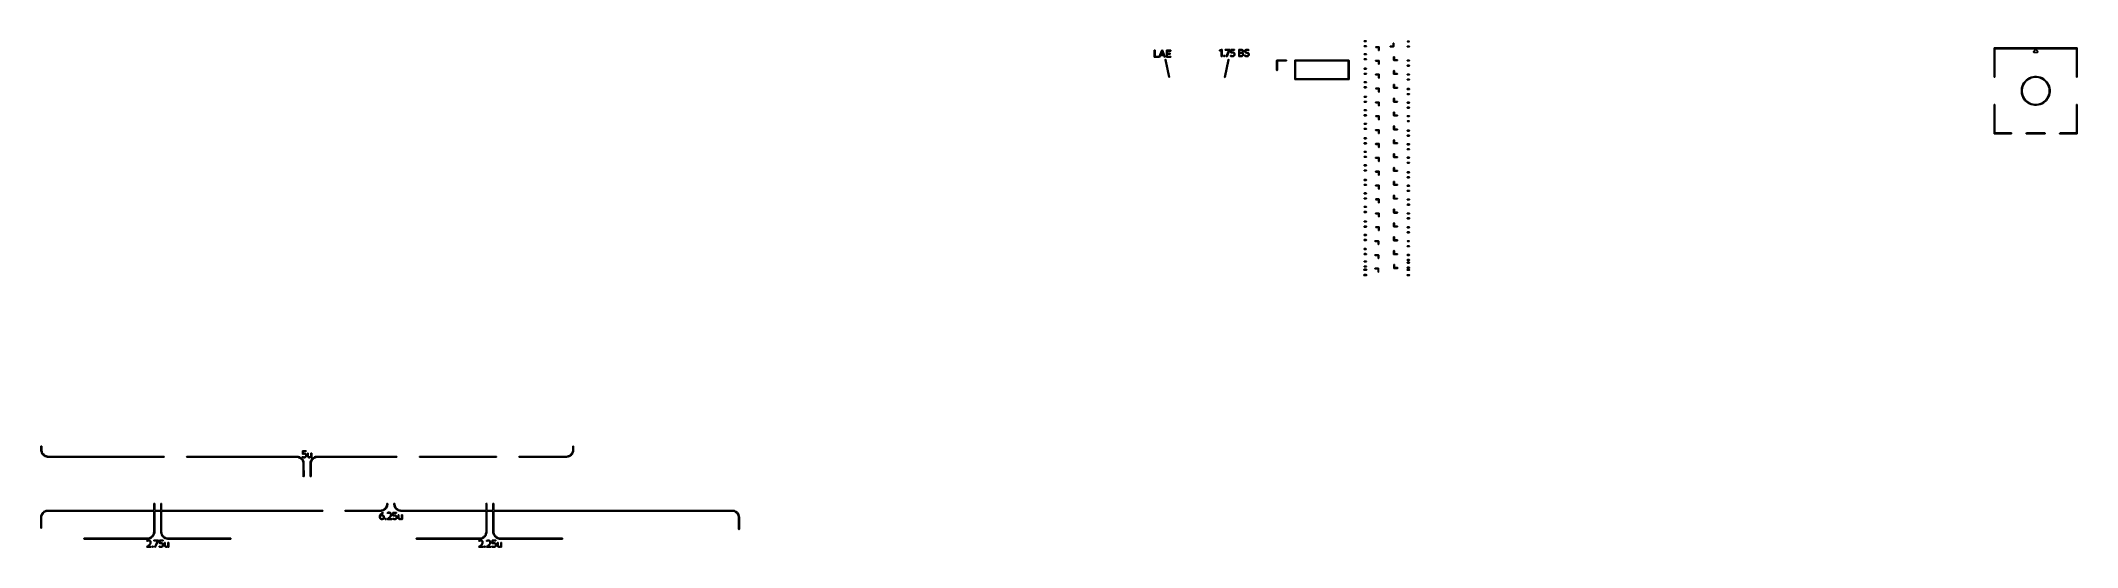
# Model space of a CAD drawing. Extents: x 6.8 to 18.3, y -6.1 to -3.3.
import ezdxf

# ---------------------------------------------------------------- set-up
doc = ezdxf.new("R2010")
doc.units = 0
doc.header["$MEASUREMENT"] = 0
doc.layers.add('BLACK', color=7, linetype='CONTINUOUS')

msp = doc.modelspace()

# ---------------------------------------------------------------- linework, layer by layer
at = {"layer": 'BLACK', "linetype": 'CONTINUOUS'}
for p, q in [((13.49, -3.334), (13.501, -3.33)), ((13.501, -3.33), (13.502, -3.329)), ((13.501, -3.33), (13.501, -3.33)), ((13.502, -3.329), (13.502, -3.329)), ((13.502, -3.329), (13.503, -3.329)), ((13.503, -3.329), (13.504, -3.33)), ((13.503, -3.329), (13.503, -3.329)), ((13.504, -3.33), (13.504, -3.33)), ((13.504, -3.33), (13.504, -3.33)), ((13.504, -3.33), (13.504, -3.33)), ((13.504, -3.33), (13.504, -3.33)), ((13.504, -3.33), (13.504, -3.33)), ((13.504, -3.33), (13.504, -3.367)), ((13.522, -3.33), (13.522, -3.329)), ((13.522, -3.329), (13.522, -3.329)), ((13.522, -3.329), (13.523, -3.329)), ((13.522, -3.332), (13.522, -3.33)), ((13.522, -3.33), (13.522, -3.33)), ((13.522, -3.33), (13.522, -3.33)), ((13.522, -3.33), (13.522, -3.33)), ((13.523, -3.329), (13.523, -3.329)), ((13.523, -3.329), (13.547, -3.329)), ((13.547, -3.329), (13.547, -3.33)), ((13.547, -3.329), (13.547, -3.329)), ((13.547, -3.33), (13.548, -3.33)), ((13.548, -3.33), (13.548, -3.33)), ((13.548, -3.33), (13.548, -3.33)), ((13.548, -3.33), (13.548, -3.33)), ((13.548, -3.33), (13.548, -3.33)), ((13.548, -3.33), (13.548, -3.331)), ((13.548, -3.331), (13.548, -3.331)), ((13.548, -3.331), (13.548, -3.332)), ((13.553, -3.347), (13.553, -3.33)), ((13.553, -3.33), (13.553, -3.33)), ((13.553, -3.33), (13.553, -3.33)), ((13.553, -3.33), (13.554, -3.33)), ((13.554, -3.33), (13.554, -3.329)), ((13.554, -3.329), (13.554, -3.329)), ((13.554, -3.329), (13.554, -3.329)), ((13.554, -3.329), (13.554, -3.329)), ((13.554, -3.329), (13.573, -3.329)), ((13.573, -3.329), (13.574, -3.33)), ((13.573, -3.329), (13.573, -3.329)), ((13.574, -3.33), (13.574, -3.33)), ((13.574, -3.33), (13.574, -3.33)), ((13.574, -3.33), (13.574, -3.33)), ((13.574, -3.33), (13.574, -3.33)), ((13.574, -3.33), (13.574, -3.33)), ((13.574, -3.33), (13.574, -3.332)), ((13.598, -3.33), (13.598, -3.329)), ((13.598, -3.329), (13.598, -3.329)), ((13.598, -3.329), (13.599, -3.329)), ((13.598, -3.347), (13.598, -3.33)), ((13.598, -3.33), (13.598, -3.33)), ((13.598, -3.33), (13.598, -3.33)), ((13.598, -3.33), (13.598, -3.33)), ((13.599, -3.329), (13.599, -3.329)), ((13.599, -3.329), (13.61, -3.329)), ((13.61, -3.329), (13.614, -3.33)), ((13.61, -3.329), (13.61, -3.329)), ((13.614, -3.33), (13.614, -3.33)), ((13.614, -3.33), (13.617, -3.33)), ((13.617, -3.33), (13.617, -3.33)), ((13.617, -3.33), (13.62, -3.331)), ((13.62, -3.331), (13.62, -3.331)), ((13.62, -3.331), (13.621, -3.332)), ((13.635, -3.332), (13.636, -3.331)), ((13.636, -3.331), (13.636, -3.331)), ((13.636, -3.331), (13.637, -3.331)), ((13.637, -3.331), (13.638, -3.33)), ((13.637, -3.331), (13.637, -3.331)), ((13.638, -3.33), (13.638, -3.33)), ((13.638, -3.33), (13.64, -3.33)), ((13.64, -3.33), (13.641, -3.329)), ((13.64, -3.33), (13.64, -3.33)), ((13.641, -3.329), (13.641, -3.329)), ((13.641, -3.329), (13.643, -3.329)), ((13.643, -3.329), (13.643, -3.329)), ((13.643, -3.329), (13.644, -3.329)), ((13.644, -3.329), (13.644, -3.329)), ((13.644, -3.329), (13.646, -3.329)), ((13.646, -3.329), (13.646, -3.329)), ((13.646, -3.329), (13.648, -3.329)), ((13.648, -3.329), (13.648, -3.329)), ((13.648, -3.329), (13.65, -3.329)), ((13.65, -3.329), (13.65, -3.329)), ((13.65, -3.329), (13.651, -3.33)), ((13.651, -3.33), (13.651, -3.33)), ((13.651, -3.33), (13.653, -3.33)), ((13.653, -3.33), (13.653, -3.33)), ((13.653, -3.33), (13.654, -3.331)), ((13.654, -3.331), (13.654, -3.331)), ((13.654, -3.331), (13.656, -3.332)), ((14.305, -3.282), (14.306, -3.28)), ((14.305, -3.283), (14.305, -3.282)), ((14.306, -3.285), (14.305, -3.283)), ((14.305, -3.31), (14.306, -3.309)), ((14.305, -3.312), (14.305, -3.31)), ((14.306, -3.313), (14.305, -3.312)), ((14.306, -3.28), (14.307, -3.28)), ((14.307, -3.285), (14.306, -3.285)), ((14.306, -3.309), (14.307, -3.309)), ((14.307, -3.313), (14.306, -3.313)), ((14.307, -3.28), (14.316, -3.28)), ((14.316, -3.285), (14.307, -3.285)), ((14.307, -3.309), (14.316, -3.309)), ((14.316, -3.313), (14.307, -3.313)), ((14.316, -3.28), (14.317, -3.28)), ((14.317, -3.285), (14.316, -3.285)), ((14.316, -3.309), (14.317, -3.309)), ((14.317, -3.313), (14.316, -3.313)), ((14.317, -3.28), (14.318, -3.282)), ((14.318, -3.283), (14.317, -3.285)), ((14.317, -3.309), (14.318, -3.31)), ((14.318, -3.312), (14.317, -3.313)), ((14.318, -3.282), (14.318, -3.283)), ((14.318, -3.31), (14.318, -3.312)), ((14.37, -3.316), (14.371, -3.314)), ((14.37, -3.317), (14.37, -3.316)), ((14.371, -3.318), (14.37, -3.317)), ((14.371, -3.314), (14.372, -3.314)), ((14.372, -3.318), (14.371, -3.318)), ((14.372, -3.314), (14.389, -3.314)), ((14.387, -3.318), (14.372, -3.318)), ((14.387, -3.334), (14.387, -3.318)), ((14.389, -3.314), (14.39, -3.314)), ((14.39, -3.314), (14.391, -3.316)), ((14.391, -3.316), (14.391, -3.316)), ((14.391, -3.316), (14.391, -3.334)), ((14.452, -3.312), (14.453, -3.311)), ((14.452, -3.313), (14.452, -3.312)), ((14.453, -3.314), (14.452, -3.313)), ((14.453, -3.311), (14.454, -3.31)), ((14.454, -3.314), (14.453, -3.314)), ((14.454, -3.31), (14.469, -3.31)), ((14.471, -3.314), (14.454, -3.314)), ((14.469, -3.294), (14.471, -3.293)), ((14.469, -3.295), (14.469, -3.294)), ((14.469, -3.31), (14.469, -3.295)), ((14.471, -3.293), (14.472, -3.293)), ((14.472, -3.314), (14.471, -3.314)), ((14.472, -3.293), (14.473, -3.294)), ((14.473, -3.313), (14.472, -3.314)), ((14.473, -3.294), (14.473, -3.295)), ((14.473, -3.295), (14.473, -3.312)), ((14.473, -3.312), (14.473, -3.313)), ((14.549, -3.284), (14.55, -3.282)), ((14.549, -3.285), (14.549, -3.284)), ((14.55, -3.287), (14.549, -3.285)), ((14.549, -3.312), (14.55, -3.311)), ((14.549, -3.314), (14.549, -3.312)), ((14.55, -3.315), (14.549, -3.314)), ((14.55, -3.282), (14.551, -3.282)), ((14.551, -3.287), (14.55, -3.287)), ((14.55, -3.311), (14.551, -3.311)), ((14.551, -3.315), (14.55, -3.315)), ((14.551, -3.282), (14.56, -3.282)), ((14.56, -3.287), (14.551, -3.287)), ((14.551, -3.311), (14.56, -3.311)), ((14.56, -3.315), (14.551, -3.315)), ((14.56, -3.282), (14.562, -3.284)), ((14.56, -3.282), (14.56, -3.282)), ((14.562, -3.285), (14.56, -3.287)), ((14.56, -3.287), (14.56, -3.287)), ((14.56, -3.311), (14.562, -3.312)), ((14.56, -3.311), (14.56, -3.311)), ((14.562, -3.314), (14.56, -3.315)), ((14.56, -3.315), (14.56, -3.315)), ((14.562, -3.284), (14.562, -3.285)), ((14.562, -3.312), (14.562, -3.314)), ((17.859, -3.321), (17.861, -3.32)), ((17.859, -3.322), (17.859, -3.321)), ((17.859, -3.484), (17.859, -3.322)), ((17.861, -3.32), (17.861, -3.32)), ((17.861, -3.32), (18.326, -3.32)), ((18.324, -3.325), (17.864, -3.325)), ((17.864, -3.325), (17.864, -3.484)), ((18.082, -3.342), (18.092, -3.329)), ((18.092, -3.329), (18.093, -3.328)), ((18.093, -3.328), (18.095, -3.328)), ((18.095, -3.328), (18.096, -3.329)), ((18.096, -3.329), (18.105, -3.342)), ((18.324, -3.484), (18.324, -3.325)), ((18.326, -3.32), (18.327, -3.32)), ((18.327, -3.32), (18.328, -3.321)), ((18.328, -3.321), (18.328, -3.322)), ((18.328, -3.322), (18.328, -3.484)), ((13.121, -3.335), (13.122, -3.334)), ((13.121, -3.372), (13.121, -3.335)), ((13.121, -3.335), (13.121, -3.335)), ((13.122, -3.372), (13.121, -3.372)), ((13.121, -3.372), (13.121, -3.372)), ((13.122, -3.334), (13.122, -3.334)), ((13.122, -3.334), (13.122, -3.334)), ((13.122, -3.334), (13.122, -3.334)), ((13.122, -3.334), (13.122, -3.334)), ((13.122, -3.334), (13.122, -3.334)), ((13.122, -3.334), (13.125, -3.334)), ((13.122, -3.373), (13.122, -3.372)), ((13.122, -3.372), (13.122, -3.372)), ((13.146, -3.373), (13.122, -3.373)), ((13.122, -3.373), (13.122, -3.373)), ((13.122, -3.373), (13.122, -3.373)), ((13.122, -3.373), (13.122, -3.373)), ((13.125, -3.334), (13.125, -3.334)), ((13.125, -3.334), (13.125, -3.334)), ((13.125, -3.334), (13.126, -3.334)), ((13.125, -3.334), (13.125, -3.334)), ((13.126, -3.334), (13.126, -3.334)), ((13.126, -3.334), (13.126, -3.335)), ((13.126, -3.335), (13.126, -3.335)), ((13.126, -3.335), (13.126, -3.369)), ((13.126, -3.369), (13.146, -3.369)), ((13.146, -3.369), (13.146, -3.369)), ((13.146, -3.369), (13.146, -3.369)), ((13.146, -3.369), (13.147, -3.369)), ((13.147, -3.373), (13.146, -3.373)), ((13.146, -3.373), (13.146, -3.373)), ((13.146, -3.373), (13.146, -3.373)), ((13.146, -3.373), (13.146, -3.373)), ((13.147, -3.369), (13.147, -3.369)), ((13.147, -3.369), (13.147, -3.37)), ((13.147, -3.37), (13.147, -3.37)), ((13.147, -3.37), (13.147, -3.37)), ((13.147, -3.37), (13.147, -3.372)), ((13.147, -3.372), (13.147, -3.372)), ((13.147, -3.372), (13.147, -3.372)), ((13.147, -3.372), (13.147, -3.373)), ((13.148, -3.372), (13.153, -3.36)), ((13.148, -3.373), (13.148, -3.373)), ((13.148, -3.373), (13.148, -3.372)), ((13.148, -3.372), (13.148, -3.372)), ((13.148, -3.372), (13.148, -3.372)), ((13.148, -3.372), (13.148, -3.372)), ((13.149, -3.373), (13.148, -3.373)), ((13.148, -3.373), (13.148, -3.373)), ((13.151, -3.373), (13.149, -3.373)), ((13.149, -3.373), (13.149, -3.373)), ((13.149, -3.373), (13.149, -3.373)), ((13.149, -3.373), (13.149, -3.373)), ((13.152, -3.373), (13.151, -3.373)), ((13.151, -3.373), (13.151, -3.373)), ((13.156, -3.364), (13.152, -3.372)), ((13.152, -3.372), (13.152, -3.372)), ((13.152, -3.372), (13.152, -3.372)), ((13.152, -3.372), (13.152, -3.373)), ((13.152, -3.373), (13.152, -3.373)), ((13.152, -3.373), (13.152, -3.373)), ((13.153, -3.36), (13.164, -3.334)), ((13.153, -3.36), (13.153, -3.36)), ((13.153, -3.36), (13.157, -3.36)), ((13.157, -3.36), (13.153, -3.36)), ((13.176, -3.364), (13.156, -3.364)), ((13.166, -3.34), (13.157, -3.36)), ((13.157, -3.36), (13.174, -3.36)), ((13.164, -3.334), (13.164, -3.334)), ((13.164, -3.334), (13.164, -3.334)), ((13.164, -3.334), (13.164, -3.334)), ((13.164, -3.334), (13.164, -3.334)), ((13.164, -3.334), (13.164, -3.334)), ((13.164, -3.334), (13.165, -3.334)), ((13.165, -3.334), (13.165, -3.334)), ((13.165, -3.334), (13.167, -3.334)), ((13.174, -3.36), (13.166, -3.34)), ((13.167, -3.334), (13.167, -3.334)), ((13.167, -3.334), (13.167, -3.334)), ((13.167, -3.334), (13.168, -3.334)), ((13.167, -3.334), (13.167, -3.334)), ((13.168, -3.334), (13.168, -3.334)), ((13.168, -3.334), (13.168, -3.334)), ((13.168, -3.334), (13.168, -3.334)), ((13.168, -3.334), (13.184, -3.372)), ((13.179, -3.372), (13.176, -3.364)), ((13.179, -3.373), (13.179, -3.372)), ((13.179, -3.372), (13.179, -3.372)), ((13.179, -3.372), (13.179, -3.372)), ((13.18, -3.373), (13.179, -3.373)), ((13.183, -3.373), (13.18, -3.373)), ((13.18, -3.373), (13.18, -3.373)), ((13.18, -3.373), (13.18, -3.373)), ((13.18, -3.373), (13.18, -3.373)), ((13.184, -3.373), (13.183, -3.373)), ((13.183, -3.373), (13.183, -3.373)), ((13.183, -3.373), (13.183, -3.373)), ((13.183, -3.373), (13.183, -3.373)), ((13.183, -3.386), (13.184, -3.385)), ((13.183, -3.387), (13.183, -3.386)), ((13.203, -3.486), (13.183, -3.387)), ((13.184, -3.372), (13.184, -3.372)), ((13.184, -3.372), (13.184, -3.372)), ((13.184, -3.372), (13.184, -3.372)), ((13.184, -3.372), (13.184, -3.372)), ((13.184, -3.372), (13.184, -3.373)), ((13.184, -3.373), (13.184, -3.373)), ((13.184, -3.385), (13.185, -3.384)), ((13.185, -3.384), (13.187, -3.385)), ((13.187, -3.385), (13.187, -3.386)), ((13.187, -3.386), (13.208, -3.485)), ((13.19, -3.335), (13.19, -3.334)), ((13.19, -3.334), (13.19, -3.334)), ((13.19, -3.334), (13.19, -3.334)), ((13.19, -3.334), (13.19, -3.334)), ((13.19, -3.334), (13.191, -3.334)), ((13.19, -3.372), (13.19, -3.335)), ((13.19, -3.335), (13.19, -3.335)), ((13.19, -3.373), (13.19, -3.372)), ((13.19, -3.372), (13.19, -3.372)), ((13.19, -3.372), (13.19, -3.372)), ((13.19, -3.372), (13.19, -3.372)), ((13.191, -3.373), (13.19, -3.373)), ((13.19, -3.373), (13.19, -3.373)), ((13.191, -3.334), (13.191, -3.334)), ((13.191, -3.334), (13.214, -3.334)), ((13.214, -3.373), (13.191, -3.373)), ((13.191, -3.373), (13.191, -3.373)), ((13.214, -3.338), (13.194, -3.338)), ((13.194, -3.338), (13.194, -3.351)), ((13.194, -3.351), (13.211, -3.351)), ((13.211, -3.355), (13.194, -3.355)), ((13.194, -3.355), (13.194, -3.369)), ((13.194, -3.369), (13.214, -3.369)), ((13.211, -3.351), (13.211, -3.351)), ((13.211, -3.351), (13.212, -3.351)), ((13.212, -3.355), (13.211, -3.355)), ((13.211, -3.355), (13.211, -3.355)), ((13.212, -3.351), (13.212, -3.351)), ((13.212, -3.351), (13.212, -3.352)), ((13.212, -3.352), (13.212, -3.352)), ((13.212, -3.352), (13.212, -3.352)), ((13.212, -3.352), (13.212, -3.352)), ((13.212, -3.352), (13.212, -3.354)), ((13.212, -3.354), (13.212, -3.354)), ((13.212, -3.354), (13.212, -3.355)), ((13.212, -3.355), (13.212, -3.355)), ((13.212, -3.355), (13.212, -3.355)), ((13.212, -3.355), (13.212, -3.355)), ((13.214, -3.334), (13.215, -3.334)), ((13.214, -3.334), (13.214, -3.334)), ((13.215, -3.338), (13.214, -3.338)), ((13.214, -3.338), (13.214, -3.338)), ((13.214, -3.338), (13.214, -3.338)), ((13.214, -3.369), (13.214, -3.369)), ((13.214, -3.369), (13.215, -3.369)), ((13.215, -3.373), (13.214, -3.373)), ((13.214, -3.373), (13.214, -3.373)), ((13.214, -3.373), (13.214, -3.373)), ((13.215, -3.334), (13.215, -3.334)), ((13.215, -3.334), (13.215, -3.334)), ((13.215, -3.334), (13.215, -3.334)), ((13.215, -3.334), (13.215, -3.335)), ((13.215, -3.335), (13.215, -3.335)), ((13.215, -3.335), (13.215, -3.337)), ((13.215, -3.337), (13.215, -3.337)), ((13.215, -3.337), (13.215, -3.337)), ((13.215, -3.337), (13.215, -3.337)), ((13.215, -3.337), (13.215, -3.338)), ((13.215, -3.369), (13.215, -3.369)), ((13.215, -3.369), (13.215, -3.369)), ((13.215, -3.369), (13.215, -3.37)), ((13.215, -3.37), (13.215, -3.37)), ((13.215, -3.37), (13.215, -3.37)), ((13.215, -3.37), (13.215, -3.372)), ((13.215, -3.372), (13.215, -3.372)), ((13.215, -3.372), (13.215, -3.372)), ((13.215, -3.372), (13.215, -3.373)), ((13.215, -3.373), (13.215, -3.373)), ((13.489, -3.335), (13.489, -3.334)), ((13.489, -3.334), (13.489, -3.334)), ((13.489, -3.334), (13.489, -3.334)), ((13.489, -3.334), (13.49, -3.334)), ((13.49, -3.337), (13.489, -3.335)), ((13.489, -3.335), (13.489, -3.335)), ((13.489, -3.335), (13.489, -3.335)), ((13.49, -3.334), (13.49, -3.334)), ((13.491, -3.337), (13.49, -3.337)), ((13.49, -3.337), (13.49, -3.337)), ((13.49, -3.337), (13.49, -3.337)), ((13.49, -3.337), (13.49, -3.337)), ((13.49, -3.337), (13.49, -3.337)), ((13.49, -3.337), (13.49, -3.337)), ((13.5, -3.334), (13.491, -3.337)), ((13.491, -3.337), (13.491, -3.337)), ((13.5, -3.367), (13.5, -3.334)), ((13.5, -3.368), (13.5, -3.367)), ((13.501, -3.369), (13.5, -3.368)), ((13.5, -3.368), (13.5, -3.368)), ((13.5, -3.368), (13.5, -3.368)), ((13.5, -3.368), (13.5, -3.368)), ((13.5, -3.368), (13.5, -3.368)), ((13.501, -3.369), (13.501, -3.369)), ((13.503, -3.369), (13.501, -3.369)), ((13.504, -3.368), (13.503, -3.368)), ((13.503, -3.368), (13.503, -3.368)), ((13.503, -3.368), (13.503, -3.369)), ((13.503, -3.369), (13.503, -3.369)), ((13.504, -3.367), (13.504, -3.368)), ((13.504, -3.368), (13.504, -3.368)), ((13.504, -3.368), (13.504, -3.368)), ((13.513, -3.364), (13.514, -3.363)), ((13.513, -3.365), (13.513, -3.364)), ((13.513, -3.364), (13.513, -3.364)), ((13.513, -3.364), (13.513, -3.364)), ((13.513, -3.364), (13.513, -3.364)), ((13.513, -3.366), (13.513, -3.365)), ((13.513, -3.365), (13.513, -3.365)), ((13.513, -3.367), (13.513, -3.366)), ((13.513, -3.366), (13.513, -3.366)), ((13.513, -3.366), (13.513, -3.366)), ((13.514, -3.368), (13.513, -3.367)), ((13.513, -3.367), (13.513, -3.367)), ((13.513, -3.367), (13.513, -3.367)), ((13.514, -3.363), (13.515, -3.363)), ((13.514, -3.369), (13.514, -3.368)), ((13.514, -3.368), (13.514, -3.368)), ((13.515, -3.369), (13.514, -3.369)), ((13.514, -3.369), (13.514, -3.369)), ((13.515, -3.363), (13.516, -3.363)), ((13.516, -3.369), (13.515, -3.369)), ((13.515, -3.369), (13.515, -3.369)), ((13.516, -3.363), (13.516, -3.363)), ((13.516, -3.363), (13.517, -3.363)), ((13.517, -3.369), (13.516, -3.369)), ((13.516, -3.369), (13.516, -3.369)), ((13.517, -3.363), (13.517, -3.363)), ((13.517, -3.363), (13.517, -3.363)), ((13.517, -3.363), (13.517, -3.363)), ((13.517, -3.363), (13.518, -3.363)), ((13.518, -3.368), (13.517, -3.369)), ((13.517, -3.369), (13.517, -3.369)), ((13.517, -3.486), (13.538, -3.386)), ((13.518, -3.363), (13.518, -3.363)), ((13.518, -3.363), (13.519, -3.364)), ((13.519, -3.367), (13.518, -3.368)), ((13.518, -3.368), (13.518, -3.368)), ((13.519, -3.364), (13.519, -3.364)), ((13.519, -3.364), (13.519, -3.366)), ((13.519, -3.366), (13.519, -3.366)), ((13.519, -3.366), (13.519, -3.366)), ((13.519, -3.366), (13.519, -3.367)), ((13.519, -3.367), (13.519, -3.367)), ((13.519, -3.367), (13.519, -3.367)), ((13.543, -3.387), (13.521, -3.487)), ((13.522, -3.333), (13.522, -3.332)), ((13.522, -3.332), (13.522, -3.332)), ((13.523, -3.333), (13.522, -3.333)), ((13.522, -3.333), (13.522, -3.333)), ((13.522, -3.333), (13.522, -3.333)), ((13.522, -3.333), (13.522, -3.333)), ((13.522, -3.333), (13.522, -3.333)), ((13.543, -3.333), (13.523, -3.333)), ((13.527, -3.367), (13.543, -3.333)), ((13.527, -3.368), (13.527, -3.367)), ((13.527, -3.367), (13.527, -3.367)), ((13.528, -3.368), (13.527, -3.368)), ((13.527, -3.368), (13.527, -3.368)), ((13.527, -3.368), (13.527, -3.368)), ((13.527, -3.368), (13.527, -3.368)), ((13.527, -3.368), (13.527, -3.368)), ((13.528, -3.369), (13.528, -3.369)), ((13.528, -3.369), (13.528, -3.368)), ((13.531, -3.369), (13.528, -3.369)), ((13.528, -3.369), (13.528, -3.369)), ((13.532, -3.368), (13.531, -3.368)), ((13.531, -3.368), (13.531, -3.368)), ((13.531, -3.368), (13.531, -3.369)), ((13.531, -3.369), (13.531, -3.369)), ((13.548, -3.332), (13.532, -3.368)), ((13.532, -3.368), (13.532, -3.368)), ((13.532, -3.368), (13.532, -3.368)), ((13.532, -3.368), (13.532, -3.368)), ((13.538, -3.386), (13.539, -3.385)), ((13.539, -3.385), (13.54, -3.384)), ((13.54, -3.384), (13.542, -3.385)), ((13.542, -3.385), (13.543, -3.386)), ((13.543, -3.386), (13.543, -3.387)), ((13.548, -3.332), (13.548, -3.332)), ((13.551, -3.365), (13.552, -3.364)), ((13.551, -3.366), (13.551, -3.365)), ((13.551, -3.365), (13.551, -3.365)), ((13.552, -3.367), (13.551, -3.366)), ((13.551, -3.366), (13.551, -3.366)), ((13.551, -3.366), (13.551, -3.366)), ((13.551, -3.366), (13.551, -3.366)), ((13.552, -3.364), (13.552, -3.363)), ((13.552, -3.363), (13.552, -3.363)), ((13.552, -3.363), (13.553, -3.363)), ((13.555, -3.368), (13.552, -3.367)), ((13.552, -3.367), (13.552, -3.367)), ((13.553, -3.348), (13.553, -3.347)), ((13.553, -3.347), (13.553, -3.347)), ((13.554, -3.348), (13.553, -3.348)), ((13.553, -3.348), (13.553, -3.348)), ((13.553, -3.363), (13.553, -3.363)), ((13.553, -3.363), (13.553, -3.363)), ((13.553, -3.363), (13.553, -3.363)), ((13.553, -3.363), (13.554, -3.363)), ((13.555, -3.349), (13.554, -3.348)), ((13.554, -3.348), (13.554, -3.348)), ((13.554, -3.348), (13.554, -3.348)), ((13.554, -3.348), (13.554, -3.348)), ((13.554, -3.363), (13.556, -3.364)), ((13.556, -3.349), (13.555, -3.349)), ((13.555, -3.349), (13.555, -3.349)), ((13.555, -3.349), (13.555, -3.349)), ((13.555, -3.349), (13.555, -3.349)), ((13.559, -3.369), (13.555, -3.368)), ((13.555, -3.368), (13.555, -3.368)), ((13.559, -3.348), (13.556, -3.349)), ((13.556, -3.349), (13.556, -3.349)), ((13.556, -3.349), (13.556, -3.349)), ((13.556, -3.364), (13.559, -3.365)), ((13.573, -3.333), (13.557, -3.333)), ((13.557, -3.333), (13.557, -3.345)), ((13.557, -3.345), (13.56, -3.344)), ((13.562, -3.348), (13.559, -3.348)), ((13.559, -3.365), (13.562, -3.365)), ((13.562, -3.369), (13.559, -3.369)), ((13.559, -3.369), (13.559, -3.369)), ((13.56, -3.344), (13.56, -3.344)), ((13.56, -3.344), (13.563, -3.344)), ((13.564, -3.348), (13.562, -3.348)), ((13.562, -3.365), (13.563, -3.365)), ((13.564, -3.369), (13.562, -3.369)), ((13.562, -3.369), (13.562, -3.369)), ((13.563, -3.344), (13.563, -3.344)), ((13.563, -3.344), (13.564, -3.344)), ((13.563, -3.365), (13.566, -3.365)), ((13.564, -3.344), (13.564, -3.344)), ((13.564, -3.344), (13.567, -3.344)), ((13.565, -3.348), (13.564, -3.348)), ((13.566, -3.369), (13.564, -3.369)), ((13.564, -3.369), (13.564, -3.369)), ((13.567, -3.349), (13.565, -3.348)), ((13.566, -3.365), (13.568, -3.364)), ((13.567, -3.368), (13.566, -3.369)), ((13.566, -3.369), (13.566, -3.369)), ((13.567, -3.344), (13.567, -3.344)), ((13.567, -3.344), (13.57, -3.345)), ((13.568, -3.349), (13.567, -3.349)), ((13.569, -3.368), (13.567, -3.368)), ((13.567, -3.368), (13.567, -3.368)), ((13.569, -3.35), (13.568, -3.349)), ((13.568, -3.364), (13.57, -3.363)), ((13.57, -3.35), (13.569, -3.35)), ((13.57, -3.367), (13.569, -3.368)), ((13.569, -3.368), (13.569, -3.368)), ((13.57, -3.345), (13.57, -3.345)), ((13.57, -3.345), (13.572, -3.347)), ((13.57, -3.351), (13.57, -3.35)), ((13.571, -3.352), (13.57, -3.351)), ((13.57, -3.362), (13.571, -3.361)), ((13.57, -3.363), (13.57, -3.362)), ((13.571, -3.366), (13.57, -3.367)), ((13.57, -3.367), (13.57, -3.367)), ((13.572, -3.354), (13.571, -3.352)), ((13.571, -3.36), (13.572, -3.359)), ((13.571, -3.361), (13.571, -3.36)), ((13.572, -3.366), (13.571, -3.366)), ((13.572, -3.347), (13.572, -3.347)), ((13.572, -3.347), (13.574, -3.348)), ((13.572, -3.356), (13.572, -3.354)), ((13.572, -3.358), (13.572, -3.356)), ((13.572, -3.356), (13.572, -3.356)), ((13.572, -3.359), (13.572, -3.358)), ((13.573, -3.366), (13.572, -3.366)), ((13.574, -3.333), (13.573, -3.333)), ((13.573, -3.333), (13.573, -3.333)), ((13.574, -3.365), (13.573, -3.366)), ((13.573, -3.366), (13.573, -3.366)), ((13.574, -3.332), (13.574, -3.332)), ((13.574, -3.332), (13.574, -3.333)), ((13.574, -3.333), (13.574, -3.333)), ((13.574, -3.333), (13.574, -3.333)), ((13.574, -3.333), (13.574, -3.333)), ((13.574, -3.348), (13.574, -3.348)), ((13.574, -3.348), (13.575, -3.349)), ((13.575, -3.363), (13.574, -3.364)), ((13.574, -3.364), (13.574, -3.364)), ((13.574, -3.364), (13.574, -3.365)), ((13.574, -3.365), (13.574, -3.365)), ((13.575, -3.349), (13.575, -3.349)), ((13.575, -3.349), (13.575, -3.35)), ((13.575, -3.35), (13.575, -3.351)), ((13.575, -3.351), (13.576, -3.352)), ((13.576, -3.36), (13.575, -3.363)), ((13.575, -3.363), (13.575, -3.363)), ((13.576, -3.352), (13.576, -3.352)), ((13.576, -3.352), (13.576, -3.353)), ((13.576, -3.353), (13.576, -3.353)), ((13.576, -3.353), (13.576, -3.355)), ((13.576, -3.355), (13.576, -3.355)), ((13.576, -3.355), (13.577, -3.356)), ((13.577, -3.356), (13.576, -3.357)), ((13.576, -3.357), (13.576, -3.357)), ((13.576, -3.357), (13.576, -3.36)), ((13.576, -3.36), (13.576, -3.36)), ((13.577, -3.356), (13.577, -3.356)), ((13.598, -3.365), (13.598, -3.347)), ((13.598, -3.347), (13.602, -3.347)), ((13.602, -3.347), (13.598, -3.347)), ((13.598, -3.367), (13.598, -3.365)), ((13.598, -3.365), (13.602, -3.365)), ((13.602, -3.365), (13.598, -3.365)), ((13.598, -3.368), (13.598, -3.367)), ((13.599, -3.369), (13.598, -3.368)), ((13.598, -3.368), (13.598, -3.368)), ((13.598, -3.368), (13.598, -3.368)), ((13.598, -3.368), (13.598, -3.368)), ((13.598, -3.368), (13.598, -3.368)), ((13.599, -3.369), (13.599, -3.369)), ((13.612, -3.369), (13.599, -3.369)), ((13.61, -3.333), (13.602, -3.333)), ((13.602, -3.333), (13.602, -3.347)), ((13.602, -3.347), (13.612, -3.347)), ((13.612, -3.351), (13.602, -3.351)), ((13.602, -3.351), (13.602, -3.365)), ((13.602, -3.365), (13.612, -3.365)), ((13.612, -3.333), (13.61, -3.333)), ((13.614, -3.334), (13.612, -3.333)), ((13.612, -3.347), (13.613, -3.347)), ((13.614, -3.351), (13.612, -3.351)), ((13.612, -3.365), (13.615, -3.364)), ((13.614, -3.368), (13.612, -3.369)), ((13.612, -3.369), (13.612, -3.369)), ((13.613, -3.347), (13.616, -3.346)), ((13.615, -3.334), (13.614, -3.334)), ((13.615, -3.351), (13.614, -3.351)), ((13.616, -3.368), (13.614, -3.368)), ((13.614, -3.368), (13.614, -3.368)), ((13.616, -3.334), (13.615, -3.334)), ((13.616, -3.351), (13.615, -3.351)), ((13.615, -3.364), (13.617, -3.364)), ((13.617, -3.335), (13.616, -3.334)), ((13.616, -3.346), (13.618, -3.345)), ((13.618, -3.352), (13.616, -3.351)), ((13.617, -3.368), (13.616, -3.368)), ((13.616, -3.368), (13.616, -3.368)), ((13.618, -3.335), (13.617, -3.335)), ((13.617, -3.364), (13.619, -3.362)), ((13.619, -3.367), (13.617, -3.368)), ((13.617, -3.368), (13.617, -3.368)), ((13.619, -3.336), (13.618, -3.335)), ((13.618, -3.345), (13.619, -3.344)), ((13.619, -3.352), (13.618, -3.352)), ((13.619, -3.337), (13.619, -3.336)), ((13.62, -3.339), (13.619, -3.337)), ((13.619, -3.343), (13.62, -3.342)), ((13.619, -3.344), (13.619, -3.343)), ((13.62, -3.348), (13.619, -3.349)), ((13.619, -3.349), (13.621, -3.349)), ((13.619, -3.353), (13.619, -3.352)), ((13.62, -3.354), (13.619, -3.353)), ((13.619, -3.362), (13.62, -3.361)), ((13.62, -3.367), (13.619, -3.367)), ((13.619, -3.367), (13.619, -3.367)), ((13.62, -3.34), (13.62, -3.339)), ((13.62, -3.341), (13.62, -3.34)), ((13.62, -3.342), (13.62, -3.341)), ((13.621, -3.347), (13.62, -3.348)), ((13.62, -3.348), (13.62, -3.348)), ((13.621, -3.356), (13.62, -3.354)), ((13.62, -3.354), (13.62, -3.354)), ((13.62, -3.361), (13.621, -3.36)), ((13.621, -3.366), (13.62, -3.367)), ((13.62, -3.367), (13.62, -3.367)), ((13.621, -3.332), (13.621, -3.332)), ((13.621, -3.332), (13.622, -3.333)), ((13.622, -3.346), (13.621, -3.347)), ((13.621, -3.347), (13.621, -3.347)), ((13.621, -3.349), (13.621, -3.349)), ((13.621, -3.349), (13.622, -3.35)), ((13.621, -3.357), (13.621, -3.356)), ((13.621, -3.358), (13.621, -3.357)), ((13.621, -3.359), (13.621, -3.358)), ((13.621, -3.36), (13.621, -3.359)), ((13.622, -3.365), (13.621, -3.366)), ((13.621, -3.366), (13.621, -3.366)), ((13.622, -3.333), (13.622, -3.333)), ((13.622, -3.333), (13.623, -3.334)), ((13.623, -3.345), (13.622, -3.346)), ((13.622, -3.346), (13.622, -3.346)), ((13.622, -3.35), (13.622, -3.35)), ((13.622, -3.35), (13.623, -3.351)), ((13.623, -3.364), (13.622, -3.365)), ((13.622, -3.365), (13.622, -3.365)), ((13.623, -3.334), (13.623, -3.334)), ((13.623, -3.334), (13.623, -3.335)), ((13.623, -3.335), (13.623, -3.335)), ((13.623, -3.335), (13.624, -3.336)), ((13.624, -3.343), (13.623, -3.344)), ((13.623, -3.344), (13.623, -3.344)), ((13.623, -3.344), (13.623, -3.345)), ((13.623, -3.345), (13.623, -3.345)), ((13.623, -3.351), (13.623, -3.351)), ((13.623, -3.351), (13.624, -3.353)), ((13.624, -3.363), (13.623, -3.364)), ((13.623, -3.364), (13.623, -3.364)), ((13.624, -3.336), (13.624, -3.336)), ((13.624, -3.336), (13.624, -3.337)), ((13.624, -3.337), (13.624, -3.337)), ((13.624, -3.337), (13.624, -3.338)), ((13.624, -3.338), (13.624, -3.339)), ((13.624, -3.339), (13.624, -3.34)), ((13.624, -3.34), (13.624, -3.34)), ((13.624, -3.34), (13.624, -3.341)), ((13.624, -3.341), (13.624, -3.341)), ((13.624, -3.341), (13.624, -3.342)), ((13.624, -3.342), (13.624, -3.342)), ((13.624, -3.342), (13.624, -3.343)), ((13.624, -3.343), (13.624, -3.343)), ((13.624, -3.353), (13.624, -3.353)), ((13.624, -3.353), (13.625, -3.355)), ((13.625, -3.362), (13.624, -3.363)), ((13.624, -3.363), (13.624, -3.363)), ((13.625, -3.355), (13.625, -3.355)), ((13.625, -3.355), (13.626, -3.357)), ((13.626, -3.357), (13.625, -3.36)), ((13.625, -3.36), (13.625, -3.36)), ((13.625, -3.36), (13.625, -3.362)), ((13.625, -3.362), (13.625, -3.362)), ((13.626, -3.357), (13.626, -3.357)), ((13.631, -3.364), (13.632, -3.362)), ((13.631, -3.365), (13.631, -3.364)), ((13.631, -3.364), (13.631, -3.364)), ((13.631, -3.364), (13.631, -3.364)), ((13.634, -3.367), (13.631, -3.365)), ((13.631, -3.365), (13.631, -3.365)), ((13.631, -3.365), (13.631, -3.365)), ((13.631, -3.365), (13.631, -3.365)), ((13.631, -3.365), (13.631, -3.365)), ((13.632, -3.336), (13.633, -3.335)), ((13.632, -3.338), (13.632, -3.336)), ((13.632, -3.336), (13.632, -3.336)), ((13.632, -3.339), (13.632, -3.338)), ((13.632, -3.338), (13.632, -3.338)), ((13.632, -3.341), (13.632, -3.339)), ((13.632, -3.339), (13.632, -3.339)), ((13.632, -3.342), (13.632, -3.341)), ((13.632, -3.341), (13.632, -3.341)), ((13.633, -3.343), (13.632, -3.342)), ((13.632, -3.342), (13.632, -3.342)), ((13.632, -3.362), (13.632, -3.362)), ((13.632, -3.362), (13.632, -3.362)), ((13.632, -3.362), (13.633, -3.362)), ((13.633, -3.334), (13.634, -3.333)), ((13.633, -3.335), (13.633, -3.334)), ((13.633, -3.334), (13.633, -3.334)), ((13.633, -3.335), (13.633, -3.335)), ((13.633, -3.344), (13.633, -3.343)), ((13.633, -3.343), (13.633, -3.343)), ((13.634, -3.346), (13.633, -3.344)), ((13.633, -3.344), (13.633, -3.344)), ((13.633, -3.362), (13.633, -3.362)), ((13.633, -3.362), (13.633, -3.362)), ((13.633, -3.362), (13.633, -3.362)), ((13.633, -3.362), (13.633, -3.362)), ((13.633, -3.362), (13.634, -3.362)), ((13.634, -3.333), (13.635, -3.332)), ((13.634, -3.333), (13.634, -3.333)), ((13.636, -3.347), (13.634, -3.346)), ((13.634, -3.346), (13.634, -3.346)), ((13.634, -3.362), (13.636, -3.363)), ((13.638, -3.368), (13.634, -3.367)), ((13.634, -3.367), (13.634, -3.367)), ((13.635, -3.332), (13.635, -3.332)), ((13.637, -3.336), (13.636, -3.337)), ((13.636, -3.337), (13.636, -3.338)), ((13.636, -3.338), (13.636, -3.339)), ((13.636, -3.339), (13.636, -3.34)), ((13.636, -3.34), (13.636, -3.341)), ((13.636, -3.341), (13.637, -3.342)), ((13.639, -3.349), (13.636, -3.347)), ((13.636, -3.347), (13.636, -3.347)), ((13.636, -3.363), (13.637, -3.364)), ((13.639, -3.334), (13.637, -3.336)), ((13.637, -3.342), (13.637, -3.342)), ((13.637, -3.342), (13.638, -3.343)), ((13.637, -3.364), (13.641, -3.365)), ((13.638, -3.343), (13.639, -3.344)), ((13.641, -3.369), (13.638, -3.368)), ((13.638, -3.368), (13.638, -3.368)), ((13.64, -3.333), (13.639, -3.334)), ((13.639, -3.344), (13.64, -3.344)), ((13.643, -3.35), (13.639, -3.349)), ((13.639, -3.349), (13.639, -3.349)), ((13.643, -3.333), (13.64, -3.333)), ((13.64, -3.344), (13.642, -3.345)), ((13.641, -3.365), (13.644, -3.365)), ((13.644, -3.369), (13.641, -3.369)), ((13.641, -3.369), (13.641, -3.369)), ((13.642, -3.345), (13.645, -3.346)), ((13.644, -3.333), (13.643, -3.333)), ((13.644, -3.35), (13.643, -3.35)), ((13.643, -3.35), (13.643, -3.35)), ((13.646, -3.333), (13.644, -3.333)), ((13.646, -3.351), (13.644, -3.35)), ((13.644, -3.365), (13.646, -3.365)), ((13.646, -3.369), (13.644, -3.369)), ((13.644, -3.369), (13.644, -3.369)), ((13.645, -3.346), (13.646, -3.346)), ((13.648, -3.333), (13.646, -3.333)), ((13.646, -3.346), (13.646, -3.346)), ((13.646, -3.346), (13.65, -3.348)), ((13.648, -3.351), (13.646, -3.351)), ((13.646, -3.365), (13.649, -3.364)), ((13.648, -3.369), (13.646, -3.369)), ((13.646, -3.369), (13.646, -3.369)), ((13.65, -3.333), (13.648, -3.333)), ((13.649, -3.352), (13.648, -3.351)), ((13.649, -3.368), (13.648, -3.369)), ((13.648, -3.369), (13.648, -3.369)), ((13.65, -3.353), (13.649, -3.352)), ((13.649, -3.364), (13.651, -3.363)), ((13.65, -3.368), (13.649, -3.368)), ((13.649, -3.368), (13.649, -3.368)), ((13.651, -3.334), (13.65, -3.333)), ((13.65, -3.348), (13.65, -3.348)), ((13.65, -3.348), (13.653, -3.349)), ((13.651, -3.353), (13.65, -3.353)), ((13.651, -3.368), (13.65, -3.368)), ((13.653, -3.335), (13.651, -3.334)), ((13.652, -3.354), (13.651, -3.353)), ((13.651, -3.363), (13.652, -3.362)), ((13.652, -3.367), (13.651, -3.368)), ((13.652, -3.355), (13.652, -3.354)), ((13.653, -3.356), (13.652, -3.355)), ((13.652, -3.361), (13.653, -3.36)), ((13.652, -3.362), (13.652, -3.361)), ((13.653, -3.366), (13.652, -3.367)), ((13.652, -3.367), (13.652, -3.367)), ((13.654, -3.335), (13.653, -3.335)), ((13.653, -3.335), (13.653, -3.335)), ((13.653, -3.349), (13.653, -3.349)), ((13.653, -3.349), (13.655, -3.351)), ((13.653, -3.358), (13.653, -3.356)), ((13.653, -3.359), (13.653, -3.358)), ((13.653, -3.358), (13.653, -3.358)), ((13.653, -3.36), (13.653, -3.359)), ((13.654, -3.366), (13.653, -3.366)), ((13.653, -3.366), (13.653, -3.366)), ((13.655, -3.335), (13.654, -3.335)), ((13.654, -3.335), (13.654, -3.335)), ((13.654, -3.335), (13.654, -3.336)), ((13.654, -3.336), (13.654, -3.335)), ((13.655, -3.365), (13.654, -3.366)), ((13.654, -3.366), (13.654, -3.366)), ((13.656, -3.333), (13.655, -3.335)), ((13.655, -3.335), (13.655, -3.335)), ((13.655, -3.351), (13.655, -3.351)), ((13.655, -3.351), (13.656, -3.353)), ((13.656, -3.364), (13.655, -3.365)), ((13.655, -3.365), (13.655, -3.365)), ((13.656, -3.332), (13.656, -3.332)), ((13.656, -3.332), (13.656, -3.332)), ((13.656, -3.332), (13.656, -3.332)), ((13.656, -3.332), (13.656, -3.333)), ((13.656, -3.333), (13.656, -3.333)), ((13.656, -3.333), (13.656, -3.333)), ((13.656, -3.333), (13.656, -3.333)), ((13.656, -3.353), (13.656, -3.353)), ((13.656, -3.353), (13.657, -3.354)), ((13.657, -3.361), (13.656, -3.362)), ((13.656, -3.362), (13.656, -3.362)), ((13.656, -3.362), (13.656, -3.364)), ((13.656, -3.364), (13.656, -3.364)), ((13.657, -3.354), (13.657, -3.354)), ((13.657, -3.354), (13.657, -3.355)), ((13.657, -3.355), (13.657, -3.355)), ((13.657, -3.355), (13.657, -3.356)), ((13.657, -3.356), (13.657, -3.356)), ((13.657, -3.356), (13.657, -3.358)), ((13.657, -3.358), (13.657, -3.358)), ((13.657, -3.358), (13.657, -3.36)), ((13.657, -3.36), (13.657, -3.36)), ((13.657, -3.36), (13.657, -3.361)), ((13.657, -3.361), (13.657, -3.361)), ((13.811, -3.391), (13.813, -3.39)), ((13.811, -3.392), (13.811, -3.391)), ((13.811, -3.444), (13.811, -3.392)), ((13.811, -3.445), (13.811, -3.444)), ((13.813, -3.447), (13.811, -3.445)), ((13.813, -3.39), (13.814, -3.39)), ((13.814, -3.39), (13.866, -3.39)), ((13.816, -3.445), (13.815, -3.447)), ((13.866, -3.394), (13.816, -3.394)), ((13.816, -3.394), (13.816, -3.444)), ((13.816, -3.444), (13.816, -3.445)), ((13.866, -3.39), (13.867, -3.39)), ((13.867, -3.394), (13.866, -3.394)), ((13.867, -3.39), (13.868, -3.391)), ((13.868, -3.393), (13.867, -3.394)), ((13.868, -3.391), (13.868, -3.393)), ((13.914, -3.391), (13.915, -3.39)), ((13.914, -3.392), (13.914, -3.391)), ((13.914, -3.494), (13.914, -3.392)), ((13.915, -3.39), (13.916, -3.39)), ((13.916, -3.39), (14.218, -3.39)), ((14.216, -3.394), (13.918, -3.394)), ((13.918, -3.394), (13.918, -3.494)), ((14.216, -3.494), (14.216, -3.394)), ((14.218, -3.39), (14.219, -3.39)), ((14.219, -3.39), (14.221, -3.391)), ((14.221, -3.391), (14.221, -3.392)), ((14.221, -3.392), (14.221, -3.497)), ((14.305, -3.355), (14.306, -3.354)), ((14.305, -3.357), (14.305, -3.355)), ((14.306, -3.358), (14.305, -3.357)), ((14.305, -3.383), (14.306, -3.382)), ((14.305, -3.385), (14.305, -3.383)), ((14.306, -3.386), (14.305, -3.385)), ((14.305, -3.437), (14.306, -3.436)), ((14.305, -3.439), (14.305, -3.437)), ((14.306, -3.44), (14.305, -3.439)), ((14.306, -3.354), (14.307, -3.353)), ((14.307, -3.358), (14.306, -3.358)), ((14.306, -3.382), (14.307, -3.382)), ((14.307, -3.386), (14.306, -3.386)), ((14.306, -3.436), (14.307, -3.435)), ((14.307, -3.44), (14.306, -3.44)), ((14.307, -3.353), (14.316, -3.353)), ((14.316, -3.358), (14.307, -3.358)), ((14.307, -3.382), (14.316, -3.382)), ((14.316, -3.386), (14.307, -3.386)), ((14.307, -3.435), (14.316, -3.435)), ((14.316, -3.44), (14.307, -3.44)), ((14.316, -3.353), (14.317, -3.354)), ((14.317, -3.358), (14.316, -3.358)), ((14.316, -3.382), (14.317, -3.382)), ((14.317, -3.386), (14.316, -3.386)), ((14.316, -3.435), (14.317, -3.436)), ((14.317, -3.44), (14.316, -3.44)), ((14.317, -3.354), (14.318, -3.355)), ((14.318, -3.357), (14.317, -3.358)), ((14.317, -3.382), (14.318, -3.383)), ((14.318, -3.385), (14.317, -3.386)), ((14.317, -3.436), (14.318, -3.437)), ((14.318, -3.439), (14.317, -3.44)), ((14.318, -3.355), (14.318, -3.357)), ((14.318, -3.383), (14.318, -3.385)), ((14.318, -3.437), (14.318, -3.439)), ((14.37, -3.392), (14.371, -3.391)), ((14.37, -3.394), (14.37, -3.392)), ((14.371, -3.395), (14.37, -3.394)), ((14.371, -3.391), (14.372, -3.391)), ((14.372, -3.395), (14.371, -3.395)), ((14.372, -3.391), (14.389, -3.391)), ((14.387, -3.395), (14.372, -3.395)), ((14.387, -3.335), (14.387, -3.334)), ((14.389, -3.336), (14.387, -3.335)), ((14.387, -3.411), (14.387, -3.395)), ((14.387, -3.412), (14.387, -3.411)), ((14.389, -3.413), (14.387, -3.412)), ((14.39, -3.336), (14.389, -3.336)), ((14.389, -3.391), (14.39, -3.391)), ((14.39, -3.413), (14.389, -3.413)), ((14.391, -3.335), (14.39, -3.336)), ((14.39, -3.391), (14.391, -3.392)), ((14.391, -3.412), (14.39, -3.413)), ((14.391, -3.334), (14.391, -3.335)), ((14.391, -3.392), (14.391, -3.393)), ((14.391, -3.393), (14.391, -3.411)), ((14.391, -3.411), (14.391, -3.412)), ((14.472, -3.371), (14.473, -3.37)), ((14.472, -3.372), (14.472, -3.371)), ((14.472, -3.389), (14.472, -3.372)), ((14.472, -3.39), (14.472, -3.389)), ((14.473, -3.391), (14.472, -3.39)), ((14.473, -3.37), (14.475, -3.37)), ((14.474, -3.391), (14.473, -3.391)), ((14.492, -3.391), (14.474, -3.391)), ((14.475, -3.37), (14.476, -3.371)), ((14.476, -3.371), (14.476, -3.372)), ((14.476, -3.372), (14.476, -3.387)), ((14.476, -3.387), (14.492, -3.387)), ((14.492, -3.387), (14.493, -3.387)), ((14.493, -3.391), (14.492, -3.391)), ((14.493, -3.387), (14.494, -3.388)), ((14.494, -3.39), (14.493, -3.391)), ((14.494, -3.388), (14.494, -3.39)), ((14.549, -3.391), (14.55, -3.39)), ((14.549, -3.393), (14.549, -3.391)), ((14.55, -3.394), (14.549, -3.393)), ((14.549, -3.419), (14.55, -3.418)), ((14.549, -3.421), (14.549, -3.419)), ((14.55, -3.422), (14.549, -3.421)), ((14.55, -3.39), (14.551, -3.39)), ((14.551, -3.394), (14.55, -3.394)), ((14.55, -3.418), (14.551, -3.418)), ((14.551, -3.423), (14.55, -3.422)), ((14.551, -3.39), (14.56, -3.39)), ((14.56, -3.394), (14.551, -3.394)), ((14.551, -3.418), (14.56, -3.418)), ((14.56, -3.423), (14.551, -3.423)), ((14.56, -3.39), (14.562, -3.391)), ((14.56, -3.39), (14.56, -3.39)), ((14.562, -3.393), (14.56, -3.394)), ((14.56, -3.394), (14.56, -3.394)), ((14.56, -3.418), (14.562, -3.419)), ((14.56, -3.418), (14.56, -3.418)), ((14.562, -3.421), (14.56, -3.422)), ((14.56, -3.422), (14.56, -3.423)), ((14.562, -3.391), (14.562, -3.393)), ((14.562, -3.419), (14.562, -3.421)), ((18.082, -3.343), (18.082, -3.342)), ((18.082, -3.345), (18.082, -3.343)), ((18.084, -3.346), (18.082, -3.345)), ((18.103, -3.346), (18.084, -3.346)), ((18.105, -3.345), (18.103, -3.346)), ((18.105, -3.342), (18.106, -3.344)), ((18.106, -3.344), (18.105, -3.345)), ((13.208, -3.485), (13.203, -3.486)), ((13.203, -3.486), (13.203, -3.486)), ((13.521, -3.487), (13.517, -3.486)), ((13.815, -3.447), (13.813, -3.447)), ((13.914, -3.497), (13.914, -3.494)), ((13.914, -3.494), (13.918, -3.494)), ((13.918, -3.494), (13.914, -3.494)), ((13.914, -3.498), (13.914, -3.497)), ((13.915, -3.499), (13.914, -3.498)), ((13.916, -3.499), (13.915, -3.499)), ((14.218, -3.499), (13.916, -3.499)), ((13.918, -3.494), (14.216, -3.494)), ((14.219, -3.499), (14.218, -3.499)), ((14.221, -3.498), (14.219, -3.499)), ((14.221, -3.497), (14.221, -3.498)), ((14.305, -3.465), (14.306, -3.464)), ((14.305, -3.467), (14.305, -3.465)), ((14.306, -3.468), (14.305, -3.467)), ((14.305, -3.513), (14.306, -3.512)), ((14.305, -3.515), (14.305, -3.513)), ((14.306, -3.516), (14.305, -3.515)), ((14.305, -3.541), (14.306, -3.54)), ((14.305, -3.543), (14.305, -3.541)), ((14.306, -3.544), (14.305, -3.543)), ((14.306, -3.464), (14.307, -3.464)), ((14.307, -3.468), (14.306, -3.468)), ((14.306, -3.512), (14.307, -3.512)), ((14.307, -3.516), (14.306, -3.516)), ((14.306, -3.54), (14.307, -3.54)), ((14.307, -3.545), (14.306, -3.544)), ((14.307, -3.464), (14.316, -3.464)), ((14.316, -3.468), (14.307, -3.468)), ((14.307, -3.512), (14.316, -3.512)), ((14.316, -3.516), (14.307, -3.516)), ((14.307, -3.54), (14.316, -3.54)), ((14.316, -3.545), (14.307, -3.545)), ((14.316, -3.464), (14.317, -3.464)), ((14.317, -3.468), (14.316, -3.468)), ((14.316, -3.512), (14.317, -3.512)), ((14.317, -3.516), (14.316, -3.516)), ((14.316, -3.54), (14.317, -3.54)), ((14.317, -3.544), (14.316, -3.545)), ((14.317, -3.464), (14.318, -3.465)), ((14.318, -3.467), (14.317, -3.468)), ((14.317, -3.512), (14.318, -3.513)), ((14.318, -3.515), (14.317, -3.516)), ((14.317, -3.54), (14.318, -3.541)), ((14.318, -3.543), (14.317, -3.544)), ((14.318, -3.465), (14.318, -3.467)), ((14.318, -3.513), (14.318, -3.515)), ((14.318, -3.541), (14.318, -3.543)), ((14.37, -3.471), (14.371, -3.469)), ((14.37, -3.472), (14.37, -3.471)), ((14.371, -3.473), (14.37, -3.472)), ((14.37, -3.549), (14.371, -3.548)), ((14.37, -3.55), (14.37, -3.549)), ((14.371, -3.551), (14.37, -3.55)), ((14.371, -3.469), (14.372, -3.469)), ((14.372, -3.473), (14.371, -3.473)), ((14.371, -3.548), (14.372, -3.547)), ((14.372, -3.551), (14.371, -3.551)), ((14.372, -3.469), (14.389, -3.469)), ((14.387, -3.473), (14.372, -3.473)), ((14.372, -3.547), (14.389, -3.547)), ((14.387, -3.551), (14.372, -3.551)), ((14.387, -3.489), (14.387, -3.473)), ((14.387, -3.49), (14.387, -3.489)), ((14.389, -3.491), (14.387, -3.49)), ((14.387, -3.567), (14.387, -3.551)), ((14.389, -3.469), (14.39, -3.469)), ((14.39, -3.491), (14.389, -3.491)), ((14.389, -3.547), (14.39, -3.548)), ((14.39, -3.469), (14.391, -3.471)), ((14.391, -3.49), (14.39, -3.491)), ((14.39, -3.548), (14.391, -3.549)), ((14.391, -3.471), (14.391, -3.471)), ((14.391, -3.471), (14.391, -3.489)), ((14.391, -3.489), (14.391, -3.49)), ((14.391, -3.549), (14.391, -3.549)), ((14.391, -3.549), (14.391, -3.567)), ((14.472, -3.449), (14.473, -3.448)), ((14.472, -3.45), (14.472, -3.449)), ((14.472, -3.467), (14.472, -3.45)), ((14.472, -3.468), (14.472, -3.467)), ((14.473, -3.469), (14.472, -3.468)), ((14.472, -3.527), (14.473, -3.526)), ((14.472, -3.528), (14.472, -3.527)), ((14.472, -3.545), (14.472, -3.528)), ((14.472, -3.546), (14.472, -3.545)), ((14.473, -3.547), (14.472, -3.546)), ((14.473, -3.448), (14.475, -3.448)), ((14.474, -3.469), (14.473, -3.469)), ((14.473, -3.526), (14.475, -3.526)), ((14.474, -3.547), (14.473, -3.547)), ((14.492, -3.469), (14.474, -3.469)), ((14.492, -3.547), (14.474, -3.547)), ((14.475, -3.448), (14.476, -3.449)), ((14.475, -3.526), (14.476, -3.527)), ((14.476, -3.449), (14.476, -3.45)), ((14.476, -3.45), (14.476, -3.465)), ((14.476, -3.465), (14.492, -3.465)), ((14.476, -3.527), (14.476, -3.528)), ((14.476, -3.528), (14.476, -3.544)), ((14.476, -3.544), (14.492, -3.544)), ((14.492, -3.465), (14.493, -3.466)), ((14.493, -3.469), (14.492, -3.469)), ((14.492, -3.544), (14.493, -3.544)), ((14.493, -3.547), (14.492, -3.547)), ((14.493, -3.466), (14.494, -3.467)), ((14.494, -3.468), (14.493, -3.469)), ((14.493, -3.544), (14.494, -3.545)), ((14.494, -3.546), (14.493, -3.547)), ((14.494, -3.467), (14.494, -3.468)), ((14.494, -3.545), (14.494, -3.546)), ((14.549, -3.47), (14.55, -3.469)), ((14.549, -3.472), (14.549, -3.47)), ((14.55, -3.473), (14.549, -3.472)), ((14.549, -3.498), (14.55, -3.497)), ((14.549, -3.5), (14.549, -3.498)), ((14.55, -3.501), (14.549, -3.5)), ((14.549, -3.552), (14.55, -3.551)), ((14.549, -3.554), (14.549, -3.552)), ((14.55, -3.555), (14.549, -3.554)), ((14.55, -3.469), (14.551, -3.468)), ((14.551, -3.473), (14.55, -3.473)), ((14.55, -3.497), (14.551, -3.497)), ((14.551, -3.501), (14.55, -3.501)), ((14.55, -3.551), (14.551, -3.55)), ((14.551, -3.555), (14.55, -3.555)), ((14.551, -3.468), (14.56, -3.468)), ((14.56, -3.473), (14.551, -3.473)), ((14.551, -3.497), (14.56, -3.497)), ((14.56, -3.501), (14.551, -3.501)), ((14.551, -3.55), (14.56, -3.55)), ((14.56, -3.555), (14.551, -3.555)), ((14.56, -3.468), (14.56, -3.469)), ((14.56, -3.469), (14.562, -3.47)), ((14.562, -3.472), (14.56, -3.473)), ((14.56, -3.473), (14.56, -3.473)), ((14.56, -3.497), (14.562, -3.498)), ((14.56, -3.497), (14.56, -3.497)), ((14.562, -3.5), (14.56, -3.501)), ((14.56, -3.501), (14.56, -3.501)), ((14.56, -3.55), (14.56, -3.551)), ((14.56, -3.551), (14.562, -3.552)), ((14.562, -3.554), (14.56, -3.555)), ((14.56, -3.555), (14.56, -3.555)), ((14.562, -3.47), (14.562, -3.472)), ((14.562, -3.498), (14.562, -3.5)), ((14.562, -3.552), (14.562, -3.554)), ((17.859, -3.485), (17.859, -3.484)), ((17.861, -3.486), (17.859, -3.485)), ((17.862, -3.486), (17.861, -3.486)), ((17.864, -3.485), (17.862, -3.486)), ((17.864, -3.484), (17.864, -3.485)), ((18.013, -3.557), (18.014, -3.547)), ((18.013, -3.558), (18.013, -3.557)), ((18.013, -3.568), (18.013, -3.558)), ((18.013, -3.558), (18.018, -3.558)), ((18.018, -3.558), (18.013, -3.558)), ((18.014, -3.547), (18.017, -3.536)), ((18.017, -3.536), (18.021, -3.527)), ((18.019, -3.548), (18.018, -3.558)), ((18.018, -3.558), (18.018, -3.567)), ((18.021, -3.538), (18.019, -3.548)), ((18.021, -3.527), (18.026, -3.517)), ((18.025, -3.529), (18.021, -3.538)), ((18.03, -3.52), (18.025, -3.529)), ((18.026, -3.517), (18.033, -3.509)), ((18.036, -3.512), (18.03, -3.52)), ((18.033, -3.509), (18.04, -3.502)), ((18.043, -3.505), (18.036, -3.512)), ((18.04, -3.502), (18.049, -3.495)), ((18.051, -3.499), (18.043, -3.505)), ((18.049, -3.495), (18.058, -3.49)), ((18.06, -3.494), (18.051, -3.499)), ((18.058, -3.49), (18.068, -3.486)), ((18.069, -3.49), (18.06, -3.494)), ((18.068, -3.486), (18.078, -3.483)), ((18.079, -3.488), (18.069, -3.49)), ((18.078, -3.483), (18.088, -3.482)), ((18.089, -3.486), (18.079, -3.488)), ((18.088, -3.482), (18.099, -3.482)), ((18.099, -3.486), (18.089, -3.486)), ((18.099, -3.482), (18.11, -3.483)), ((18.109, -3.488), (18.099, -3.486)), ((18.118, -3.49), (18.109, -3.488)), ((18.11, -3.483), (18.12, -3.486)), ((18.128, -3.494), (18.118, -3.49)), ((18.12, -3.486), (18.13, -3.49)), ((18.136, -3.499), (18.128, -3.494)), ((18.13, -3.49), (18.139, -3.495)), ((18.144, -3.505), (18.136, -3.499)), ((18.139, -3.495), (18.147, -3.502)), ((18.151, -3.512), (18.144, -3.505)), ((18.147, -3.502), (18.155, -3.509)), ((18.157, -3.52), (18.151, -3.512)), ((18.155, -3.509), (18.161, -3.517)), ((18.162, -3.529), (18.157, -3.52)), ((18.161, -3.517), (18.166, -3.527)), ((18.166, -3.538), (18.162, -3.529)), ((18.166, -3.527), (18.171, -3.536)), ((18.169, -3.548), (18.166, -3.538)), ((18.17, -3.558), (18.169, -3.548)), ((18.17, -3.567), (18.17, -3.558)), ((18.171, -3.536), (18.173, -3.547)), ((18.173, -3.547), (18.175, -3.557)), ((18.175, -3.557), (18.175, -3.568)), ((18.324, -3.485), (18.324, -3.484)), ((18.325, -3.486), (18.324, -3.485)), ((18.327, -3.486), (18.325, -3.486)), ((18.328, -3.485), (18.327, -3.486)), ((18.328, -3.484), (18.328, -3.485)), ((14.305, -3.595), (14.306, -3.594)), ((14.305, -3.597), (14.305, -3.595)), ((14.306, -3.598), (14.305, -3.597)), ((14.305, -3.623), (14.306, -3.622)), ((14.305, -3.625), (14.305, -3.623)), ((14.306, -3.626), (14.305, -3.625)), ((14.305, -3.671), (14.306, -3.67)), ((14.305, -3.673), (14.305, -3.671)), ((14.306, -3.674), (14.305, -3.673)), ((14.306, -3.594), (14.307, -3.594)), ((14.307, -3.598), (14.306, -3.598)), ((14.306, -3.622), (14.307, -3.622)), ((14.307, -3.627), (14.306, -3.626)), ((14.306, -3.67), (14.307, -3.67)), ((14.307, -3.674), (14.306, -3.674)), ((14.307, -3.594), (14.316, -3.594)), ((14.316, -3.598), (14.307, -3.598)), ((14.307, -3.622), (14.316, -3.622)), ((14.316, -3.627), (14.307, -3.627)), ((14.307, -3.67), (14.316, -3.67)), ((14.316, -3.674), (14.307, -3.674)), ((14.316, -3.594), (14.317, -3.594)), ((14.317, -3.598), (14.316, -3.598)), ((14.316, -3.622), (14.317, -3.622)), ((14.317, -3.626), (14.316, -3.627)), ((14.316, -3.67), (14.317, -3.67)), ((14.317, -3.674), (14.316, -3.674)), ((14.317, -3.594), (14.318, -3.595)), ((14.318, -3.597), (14.317, -3.598)), ((14.317, -3.622), (14.318, -3.623)), ((14.318, -3.625), (14.317, -3.626)), ((14.317, -3.67), (14.318, -3.671)), ((14.318, -3.673), (14.317, -3.674)), ((14.318, -3.595), (14.318, -3.597)), ((14.318, -3.623), (14.318, -3.625)), ((14.318, -3.671), (14.318, -3.673)), ((14.37, -3.627), (14.371, -3.626)), ((14.37, -3.628), (14.37, -3.627)), ((14.371, -3.629), (14.37, -3.628)), ((14.371, -3.626), (14.372, -3.626)), ((14.372, -3.63), (14.371, -3.629)), ((14.372, -3.626), (14.389, -3.626)), ((14.387, -3.63), (14.372, -3.63)), ((14.387, -3.568), (14.387, -3.567)), ((14.389, -3.569), (14.387, -3.568)), ((14.387, -3.645), (14.387, -3.63)), ((14.387, -3.646), (14.387, -3.645)), ((14.389, -3.647), (14.387, -3.646)), ((14.39, -3.569), (14.389, -3.569)), ((14.389, -3.626), (14.39, -3.626)), ((14.39, -3.647), (14.389, -3.647)), ((14.391, -3.568), (14.39, -3.569)), ((14.39, -3.626), (14.391, -3.627)), ((14.391, -3.646), (14.39, -3.647)), ((14.391, -3.567), (14.391, -3.568)), ((14.391, -3.627), (14.391, -3.628)), ((14.391, -3.628), (14.391, -3.645)), ((14.391, -3.645), (14.391, -3.646)), ((14.472, -3.605), (14.473, -3.604)), ((14.472, -3.606), (14.472, -3.605)), ((14.472, -3.624), (14.472, -3.606)), ((14.473, -3.625), (14.472, -3.624)), ((14.472, -3.624), (14.472, -3.624)), ((14.473, -3.604), (14.475, -3.604)), ((14.474, -3.626), (14.473, -3.625)), ((14.492, -3.626), (14.474, -3.626)), ((14.475, -3.604), (14.476, -3.605)), ((14.476, -3.605), (14.476, -3.606)), ((14.476, -3.606), (14.476, -3.622)), ((14.476, -3.622), (14.492, -3.622)), ((14.492, -3.622), (14.493, -3.622)), ((14.493, -3.625), (14.492, -3.626)), ((14.493, -3.622), (14.494, -3.623)), ((14.494, -3.624), (14.493, -3.625)), ((14.494, -3.623), (14.494, -3.624)), ((14.549, -3.58), (14.55, -3.579)), ((14.549, -3.582), (14.549, -3.58)), ((14.55, -3.583), (14.549, -3.582)), ((14.549, -3.628), (14.55, -3.627)), ((14.549, -3.63), (14.549, -3.628)), ((14.55, -3.631), (14.549, -3.63)), ((14.549, -3.656), (14.55, -3.655)), ((14.549, -3.658), (14.549, -3.656)), ((14.55, -3.66), (14.549, -3.658)), ((14.55, -3.579), (14.551, -3.579)), ((14.551, -3.584), (14.55, -3.583)), ((14.55, -3.627), (14.551, -3.627)), ((14.551, -3.631), (14.55, -3.631)), ((14.55, -3.655), (14.551, -3.655)), ((14.551, -3.66), (14.55, -3.66)), ((14.551, -3.579), (14.56, -3.579)), ((14.56, -3.584), (14.551, -3.584)), ((14.551, -3.627), (14.56, -3.627)), ((14.56, -3.631), (14.551, -3.631)), ((14.551, -3.655), (14.56, -3.655)), ((14.56, -3.66), (14.551, -3.66)), ((14.56, -3.579), (14.562, -3.58)), ((14.56, -3.579), (14.56, -3.579)), ((14.562, -3.582), (14.56, -3.583)), ((14.56, -3.583), (14.56, -3.584)), ((14.56, -3.627), (14.562, -3.628)), ((14.56, -3.627), (14.56, -3.627)), ((14.562, -3.63), (14.56, -3.631)), ((14.56, -3.631), (14.56, -3.631)), ((14.56, -3.655), (14.562, -3.656)), ((14.56, -3.655), (14.56, -3.655)), ((14.562, -3.658), (14.56, -3.66)), ((14.56, -3.66), (14.56, -3.66)), ((14.562, -3.58), (14.562, -3.582)), ((14.562, -3.628), (14.562, -3.63)), ((14.562, -3.656), (14.562, -3.658)), ((17.859, -3.64), (17.861, -3.639)), ((17.859, -3.641), (17.859, -3.64)), ((17.859, -3.803), (17.859, -3.641)), ((17.861, -3.639), (17.862, -3.639)), ((17.862, -3.639), (17.864, -3.64)), ((17.864, -3.64), (17.864, -3.641)), ((17.864, -3.641), (17.864, -3.8)), ((18.014, -3.578), (18.013, -3.568)), ((18.017, -3.589), (18.014, -3.578)), ((18.021, -3.598), (18.017, -3.589)), ((18.018, -3.567), (18.019, -3.577)), ((18.019, -3.577), (18.021, -3.587)), ((18.021, -3.587), (18.025, -3.596)), ((18.026, -3.608), (18.021, -3.598)), ((18.025, -3.596), (18.03, -3.605)), ((18.033, -3.616), (18.026, -3.608)), ((18.03, -3.605), (18.036, -3.613)), ((18.04, -3.623), (18.033, -3.616)), ((18.036, -3.613), (18.043, -3.62)), ((18.049, -3.63), (18.04, -3.623)), ((18.043, -3.62), (18.051, -3.626)), ((18.058, -3.635), (18.049, -3.63)), ((18.051, -3.626), (18.06, -3.631)), ((18.068, -3.639), (18.058, -3.635)), ((18.06, -3.631), (18.069, -3.635)), ((18.078, -3.642), (18.068, -3.639)), ((18.069, -3.635), (18.079, -3.637)), ((18.088, -3.643), (18.078, -3.642)), ((18.079, -3.637), (18.089, -3.639)), ((18.099, -3.643), (18.088, -3.643)), ((18.089, -3.639), (18.099, -3.639)), ((18.099, -3.639), (18.109, -3.637)), ((18.11, -3.642), (18.099, -3.643)), ((18.109, -3.637), (18.118, -3.635)), ((18.12, -3.639), (18.11, -3.642)), ((18.118, -3.635), (18.128, -3.631)), ((18.13, -3.635), (18.12, -3.639)), ((18.128, -3.631), (18.136, -3.626)), ((18.139, -3.63), (18.13, -3.635)), ((18.136, -3.626), (18.144, -3.62)), ((18.147, -3.623), (18.139, -3.63)), ((18.144, -3.62), (18.151, -3.613)), ((18.155, -3.616), (18.147, -3.623)), ((18.151, -3.613), (18.157, -3.605)), ((18.161, -3.608), (18.155, -3.616)), ((18.157, -3.605), (18.162, -3.596)), ((18.166, -3.598), (18.161, -3.608)), ((18.162, -3.596), (18.166, -3.587)), ((18.166, -3.587), (18.169, -3.577)), ((18.171, -3.589), (18.166, -3.598)), ((18.169, -3.577), (18.17, -3.567)), ((18.173, -3.578), (18.171, -3.589)), ((18.175, -3.568), (18.173, -3.578)), ((18.324, -3.64), (18.325, -3.639)), ((18.324, -3.641), (18.324, -3.64)), ((18.324, -3.8), (18.324, -3.641)), ((18.325, -3.639), (18.327, -3.639)), ((18.327, -3.639), (18.328, -3.64)), ((18.328, -3.64), (18.328, -3.641)), ((18.328, -3.641), (18.328, -3.803)), ((14.305, -3.7), (14.306, -3.698)), ((14.305, -3.701), (14.305, -3.7)), ((14.306, -3.703), (14.305, -3.701)), ((14.305, -3.747), (14.306, -3.746)), ((14.305, -3.749), (14.305, -3.747)), ((14.306, -3.75), (14.305, -3.749)), ((14.305, -3.776), (14.306, -3.774)), ((14.305, -3.778), (14.305, -3.776)), ((14.306, -3.779), (14.305, -3.778)), ((14.306, -3.698), (14.307, -3.698)), ((14.307, -3.703), (14.306, -3.703)), ((14.306, -3.746), (14.307, -3.746)), ((14.307, -3.751), (14.306, -3.75)), ((14.306, -3.774), (14.307, -3.774)), ((14.307, -3.779), (14.306, -3.779)), ((14.307, -3.698), (14.316, -3.698)), ((14.316, -3.703), (14.307, -3.703)), ((14.307, -3.746), (14.316, -3.746)), ((14.316, -3.751), (14.307, -3.751)), ((14.307, -3.774), (14.316, -3.774)), ((14.316, -3.779), (14.307, -3.779)), ((14.316, -3.698), (14.317, -3.698)), ((14.317, -3.703), (14.316, -3.703)), ((14.316, -3.746), (14.317, -3.746)), ((14.317, -3.75), (14.316, -3.751)), ((14.316, -3.774), (14.317, -3.774)), ((14.317, -3.779), (14.316, -3.779)), ((14.317, -3.698), (14.318, -3.7)), ((14.318, -3.701), (14.317, -3.703)), ((14.317, -3.746), (14.318, -3.747)), ((14.318, -3.749), (14.317, -3.75)), ((14.317, -3.774), (14.318, -3.776)), ((14.318, -3.778), (14.317, -3.779)), ((14.318, -3.7), (14.318, -3.701)), ((14.318, -3.747), (14.318, -3.749)), ((14.318, -3.776), (14.318, -3.778)), ((14.37, -3.705), (14.371, -3.704)), ((14.37, -3.706), (14.37, -3.705)), ((14.371, -3.707), (14.37, -3.706)), ((14.37, -3.783), (14.371, -3.782)), ((14.37, -3.785), (14.37, -3.783)), ((14.371, -3.786), (14.37, -3.785)), ((14.371, -3.704), (14.372, -3.704)), ((14.372, -3.708), (14.371, -3.707)), ((14.371, -3.782), (14.372, -3.782)), ((14.372, -3.786), (14.371, -3.786)), ((14.372, -3.704), (14.389, -3.704)), ((14.387, -3.708), (14.372, -3.708)), ((14.372, -3.782), (14.389, -3.782)), ((14.387, -3.786), (14.372, -3.786)), ((14.387, -3.723), (14.387, -3.708)), ((14.387, -3.724), (14.387, -3.723)), ((14.389, -3.725), (14.387, -3.724)), ((14.387, -3.802), (14.387, -3.786)), ((14.389, -3.704), (14.39, -3.704)), ((14.39, -3.725), (14.389, -3.725)), ((14.389, -3.782), (14.39, -3.782)), ((14.39, -3.704), (14.391, -3.705)), ((14.391, -3.724), (14.39, -3.725)), ((14.39, -3.782), (14.391, -3.783)), ((14.391, -3.705), (14.391, -3.706)), ((14.391, -3.706), (14.391, -3.723)), ((14.391, -3.723), (14.391, -3.724)), ((14.391, -3.783), (14.391, -3.784)), ((14.391, -3.784), (14.391, -3.802)), ((14.472, -3.683), (14.473, -3.682)), ((14.472, -3.684), (14.472, -3.683)), ((14.472, -3.702), (14.472, -3.684)), ((14.473, -3.704), (14.472, -3.702)), ((14.472, -3.702), (14.472, -3.702)), ((14.472, -3.761), (14.473, -3.76)), ((14.472, -3.762), (14.472, -3.761)), ((14.472, -3.78), (14.472, -3.762)), ((14.472, -3.781), (14.472, -3.78)), ((14.473, -3.782), (14.472, -3.781)), ((14.473, -3.682), (14.475, -3.682)), ((14.474, -3.704), (14.473, -3.704)), ((14.473, -3.76), (14.475, -3.76)), ((14.474, -3.782), (14.473, -3.782)), ((14.492, -3.704), (14.474, -3.704)), ((14.492, -3.782), (14.474, -3.782)), ((14.475, -3.682), (14.476, -3.683)), ((14.475, -3.76), (14.476, -3.761)), ((14.476, -3.683), (14.476, -3.684)), ((14.476, -3.684), (14.476, -3.7)), ((14.476, -3.7), (14.492, -3.7)), ((14.476, -3.761), (14.476, -3.762)), ((14.476, -3.762), (14.476, -3.778)), ((14.476, -3.778), (14.492, -3.778)), ((14.492, -3.7), (14.493, -3.7)), ((14.493, -3.704), (14.492, -3.704)), ((14.492, -3.778), (14.493, -3.778)), ((14.493, -3.782), (14.492, -3.782)), ((14.493, -3.7), (14.494, -3.701)), ((14.494, -3.702), (14.493, -3.704)), ((14.493, -3.778), (14.494, -3.779)), ((14.494, -3.781), (14.493, -3.782)), ((14.494, -3.701), (14.494, -3.702)), ((14.494, -3.779), (14.494, -3.781)), ((14.549, -3.704), (14.55, -3.703)), ((14.549, -3.706), (14.549, -3.704)), ((14.55, -3.707), (14.549, -3.706)), ((14.549, -3.733), (14.55, -3.731)), ((14.549, -3.734), (14.549, -3.733)), ((14.55, -3.736), (14.549, -3.734)), ((14.549, -3.786), (14.55, -3.785)), ((14.549, -3.788), (14.549, -3.786)), ((14.55, -3.789), (14.549, -3.788)), ((14.55, -3.703), (14.551, -3.703)), ((14.551, -3.708), (14.55, -3.707)), ((14.55, -3.731), (14.551, -3.731)), ((14.551, -3.736), (14.55, -3.736)), ((14.55, -3.785), (14.551, -3.785)), ((14.551, -3.79), (14.55, -3.789)), ((14.551, -3.703), (14.56, -3.703)), ((14.56, -3.708), (14.551, -3.708)), ((14.551, -3.731), (14.56, -3.731)), ((14.56, -3.736), (14.551, -3.736)), ((14.551, -3.785), (14.56, -3.785)), ((14.56, -3.79), (14.551, -3.79)), ((14.56, -3.703), (14.562, -3.704)), ((14.56, -3.703), (14.56, -3.703)), ((14.562, -3.706), (14.56, -3.707)), ((14.56, -3.707), (14.56, -3.708)), ((14.56, -3.731), (14.562, -3.733)), ((14.56, -3.731), (14.56, -3.731)), ((14.562, -3.734), (14.56, -3.736)), ((14.56, -3.736), (14.56, -3.736)), ((14.56, -3.785), (14.562, -3.786)), ((14.56, -3.785), (14.56, -3.785)), ((14.562, -3.788), (14.56, -3.789)), ((14.56, -3.789), (14.56, -3.79)), ((14.562, -3.704), (14.562, -3.706)), ((14.562, -3.733), (14.562, -3.734)), ((14.562, -3.786), (14.562, -3.788)), ((14.305, -3.829), (14.306, -3.828)), ((14.305, -3.831), (14.305, -3.829)), ((14.306, -3.832), (14.305, -3.831)), ((14.305, -3.858), (14.306, -3.856)), ((14.305, -3.86), (14.305, -3.858)), ((14.306, -3.861), (14.305, -3.86)), ((14.305, -3.906), (14.306, -3.904)), ((14.305, -3.907), (14.305, -3.906)), ((14.306, -3.828), (14.307, -3.828)), ((14.307, -3.833), (14.306, -3.832)), ((14.306, -3.856), (14.307, -3.856)), ((14.307, -3.861), (14.306, -3.861)), ((14.306, -3.904), (14.307, -3.904)), ((14.307, -3.828), (14.316, -3.828)), ((14.316, -3.833), (14.307, -3.833)), ((14.307, -3.856), (14.316, -3.856)), ((14.316, -3.861), (14.307, -3.861)), ((14.307, -3.904), (14.316, -3.904)), ((14.316, -3.828), (14.317, -3.828)), ((14.317, -3.832), (14.316, -3.833)), ((14.316, -3.856), (14.317, -3.856)), ((14.317, -3.861), (14.316, -3.861)), ((14.316, -3.904), (14.317, -3.904)), ((14.317, -3.828), (14.318, -3.829)), ((14.318, -3.831), (14.317, -3.832)), ((14.317, -3.856), (14.318, -3.858)), ((14.318, -3.86), (14.317, -3.861)), ((14.317, -3.904), (14.318, -3.906)), ((14.318, -3.829), (14.318, -3.831)), ((14.318, -3.858), (14.318, -3.86)), ((14.318, -3.906), (14.318, -3.907)), ((14.37, -3.861), (14.371, -3.86)), ((14.37, -3.863), (14.37, -3.861)), ((14.371, -3.864), (14.37, -3.863)), ((14.371, -3.86), (14.372, -3.86)), ((14.372, -3.864), (14.371, -3.864)), ((14.372, -3.86), (14.389, -3.86)), ((14.387, -3.864), (14.372, -3.864)), ((14.389, -3.803), (14.387, -3.802)), ((14.387, -3.802), (14.387, -3.802)), ((14.387, -3.88), (14.387, -3.864)), ((14.389, -3.881), (14.387, -3.88)), ((14.387, -3.88), (14.387, -3.88)), ((14.39, -3.803), (14.389, -3.803)), ((14.389, -3.86), (14.39, -3.86)), ((14.39, -3.881), (14.389, -3.881)), ((14.391, -3.802), (14.39, -3.803)), ((14.39, -3.86), (14.391, -3.861)), ((14.391, -3.88), (14.39, -3.881)), ((14.391, -3.802), (14.391, -3.802)), ((14.391, -3.861), (14.391, -3.862)), ((14.391, -3.862), (14.391, -3.88)), ((14.391, -3.88), (14.391, -3.88)), ((14.472, -3.84), (14.473, -3.838)), ((14.472, -3.858), (14.472, -3.84)), ((14.472, -3.84), (14.472, -3.84)), ((14.472, -3.859), (14.472, -3.858)), ((14.473, -3.86), (14.472, -3.859)), ((14.473, -3.838), (14.475, -3.838)), ((14.474, -3.86), (14.473, -3.86)), ((14.492, -3.86), (14.474, -3.86)), ((14.475, -3.838), (14.476, -3.84)), ((14.476, -3.84), (14.476, -3.84)), ((14.476, -3.84), (14.476, -3.856)), ((14.476, -3.856), (14.492, -3.856)), ((14.492, -3.856), (14.493, -3.856)), ((14.493, -3.86), (14.492, -3.86)), ((14.493, -3.856), (14.494, -3.857)), ((14.494, -3.859), (14.493, -3.86)), ((14.494, -3.857), (14.494, -3.859)), ((14.549, -3.815), (14.55, -3.813)), ((14.549, -3.816), (14.549, -3.815)), ((14.55, -3.818), (14.549, -3.816)), ((14.549, -3.862), (14.55, -3.861)), ((14.549, -3.864), (14.549, -3.862)), ((14.55, -3.866), (14.549, -3.864)), ((14.549, -3.891), (14.55, -3.89)), ((14.549, -3.893), (14.549, -3.891)), ((14.55, -3.894), (14.549, -3.893)), ((14.55, -3.813), (14.551, -3.813)), ((14.551, -3.818), (14.55, -3.818)), ((14.55, -3.861), (14.551, -3.861)), ((14.551, -3.866), (14.55, -3.866)), ((14.55, -3.89), (14.551, -3.889)), ((14.551, -3.894), (14.55, -3.894)), ((14.551, -3.813), (14.56, -3.813)), ((14.56, -3.818), (14.551, -3.818)), ((14.551, -3.861), (14.56, -3.861)), ((14.56, -3.866), (14.551, -3.866)), ((14.551, -3.889), (14.56, -3.889)), ((14.56, -3.894), (14.551, -3.894)), ((14.56, -3.813), (14.562, -3.815)), ((14.56, -3.813), (14.56, -3.813)), ((14.562, -3.816), (14.56, -3.818)), ((14.56, -3.818), (14.56, -3.818)), ((14.56, -3.861), (14.562, -3.862)), ((14.56, -3.861), (14.56, -3.861)), ((14.562, -3.864), (14.56, -3.866)), ((14.56, -3.866), (14.56, -3.866)), ((14.56, -3.889), (14.56, -3.89)), ((14.56, -3.89), (14.562, -3.891)), ((14.562, -3.893), (14.56, -3.894)), ((14.56, -3.894), (14.56, -3.894)), ((14.562, -3.815), (14.562, -3.816)), ((14.562, -3.862), (14.562, -3.864)), ((14.562, -3.891), (14.562, -3.893)), ((17.859, -3.804), (17.859, -3.803)), ((17.861, -3.805), (17.859, -3.804)), ((17.956, -3.805), (17.861, -3.805)), ((17.861, -3.805), (17.861, -3.805)), ((17.864, -3.8), (17.956, -3.8)), ((17.956, -3.8), (17.957, -3.8)), ((17.957, -3.805), (17.956, -3.805)), ((17.957, -3.8), (17.958, -3.802)), ((17.958, -3.804), (17.957, -3.805)), ((17.958, -3.802), (17.958, -3.804)), ((18.04, -3.802), (18.042, -3.8)), ((18.04, -3.804), (18.04, -3.802)), ((18.042, -3.805), (18.04, -3.804)), ((18.042, -3.8), (18.043, -3.8)), ((18.043, -3.805), (18.042, -3.805)), ((18.043, -3.8), (18.145, -3.8)), ((18.145, -3.805), (18.043, -3.805)), ((18.145, -3.8), (18.146, -3.8)), ((18.146, -3.805), (18.145, -3.805)), ((18.146, -3.8), (18.147, -3.802)), ((18.147, -3.804), (18.146, -3.805)), ((18.147, -3.802), (18.147, -3.804)), ((18.229, -3.802), (18.231, -3.8)), ((18.229, -3.804), (18.229, -3.802)), ((18.231, -3.805), (18.229, -3.804)), ((18.231, -3.8), (18.232, -3.8)), ((18.232, -3.805), (18.231, -3.805)), ((18.232, -3.8), (18.324, -3.8)), ((18.326, -3.805), (18.232, -3.805)), ((18.327, -3.805), (18.326, -3.805)), ((18.328, -3.804), (18.327, -3.805)), ((18.328, -3.803), (18.328, -3.804)), ((14.306, -3.909), (14.305, -3.907)), ((14.305, -3.934), (14.306, -3.933)), ((14.305, -3.936), (14.305, -3.934)), ((14.306, -3.937), (14.305, -3.936)), ((14.305, -3.982), (14.306, -3.98)), ((14.305, -3.984), (14.305, -3.982)), ((14.306, -3.985), (14.305, -3.984)), ((14.305, -4.01), (14.306, -4.009)), ((14.305, -4.012), (14.305, -4.01)), ((14.306, -4.013), (14.305, -4.012)), ((14.307, -3.909), (14.306, -3.909)), ((14.306, -3.933), (14.307, -3.932)), ((14.307, -3.937), (14.306, -3.937)), ((14.306, -3.98), (14.307, -3.98)), ((14.307, -3.985), (14.306, -3.985)), ((14.306, -4.009), (14.307, -4.009)), ((14.307, -4.013), (14.306, -4.013)), ((14.316, -3.909), (14.307, -3.909)), ((14.307, -3.932), (14.316, -3.932)), ((14.316, -3.937), (14.307, -3.937)), ((14.307, -3.98), (14.316, -3.98)), ((14.316, -3.985), (14.307, -3.985)), ((14.307, -4.009), (14.316, -4.009)), ((14.316, -4.013), (14.307, -4.013)), ((14.317, -3.909), (14.316, -3.909)), ((14.316, -3.932), (14.317, -3.933)), ((14.317, -3.937), (14.316, -3.937)), ((14.316, -3.98), (14.317, -3.98)), ((14.317, -3.985), (14.316, -3.985)), ((14.316, -4.009), (14.317, -4.009)), ((14.317, -4.013), (14.316, -4.013)), ((14.318, -3.907), (14.317, -3.909)), ((14.317, -3.933), (14.318, -3.934)), ((14.318, -3.936), (14.317, -3.937)), ((14.317, -3.98), (14.318, -3.982)), ((14.318, -3.984), (14.317, -3.985)), ((14.317, -4.009), (14.318, -4.01)), ((14.318, -4.012), (14.317, -4.013)), ((14.318, -3.934), (14.318, -3.936)), ((14.318, -3.982), (14.318, -3.984)), ((14.318, -4.01), (14.318, -4.012)), ((14.37, -3.939), (14.371, -3.938)), ((14.37, -3.941), (14.37, -3.939)), ((14.371, -3.942), (14.37, -3.941)), ((14.37, -4.017), (14.371, -4.016)), ((14.37, -4.019), (14.37, -4.017)), ((14.371, -4.02), (14.37, -4.019)), ((14.371, -3.938), (14.372, -3.938)), ((14.372, -3.942), (14.371, -3.942)), ((14.371, -4.016), (14.372, -4.016)), ((14.372, -4.02), (14.371, -4.02)), ((14.372, -3.938), (14.389, -3.938)), ((14.387, -3.942), (14.372, -3.942)), ((14.372, -4.016), (14.389, -4.016)), ((14.387, -4.02), (14.372, -4.02)), ((14.387, -3.958), (14.387, -3.942)), ((14.387, -3.959), (14.387, -3.958)), ((14.389, -3.96), (14.387, -3.959)), ((14.387, -4.036), (14.387, -4.02)), ((14.389, -3.938), (14.39, -3.938)), ((14.39, -3.96), (14.389, -3.96)), ((14.389, -4.016), (14.39, -4.016)), ((14.39, -3.938), (14.391, -3.939)), ((14.391, -3.959), (14.39, -3.96)), ((14.39, -4.016), (14.391, -4.017)), ((14.391, -3.939), (14.391, -3.94)), ((14.391, -3.94), (14.391, -3.958)), ((14.391, -3.958), (14.391, -3.959)), ((14.391, -4.017), (14.391, -4.018)), ((14.391, -4.018), (14.391, -4.036)), ((14.472, -3.918), (14.473, -3.917)), ((14.472, -3.936), (14.472, -3.918)), ((14.472, -3.918), (14.472, -3.918)), ((14.472, -3.937), (14.472, -3.936)), ((14.473, -3.938), (14.472, -3.937)), ((14.472, -3.996), (14.473, -3.995)), ((14.472, -3.997), (14.472, -3.996)), ((14.472, -4.014), (14.472, -3.997)), ((14.472, -4.015), (14.472, -4.014)), ((14.473, -4.016), (14.472, -4.015)), ((14.473, -3.917), (14.475, -3.917)), ((14.474, -3.938), (14.473, -3.938)), ((14.473, -3.995), (14.475, -3.995)), ((14.474, -4.016), (14.473, -4.016)), ((14.492, -3.938), (14.474, -3.938)), ((14.492, -4.016), (14.474, -4.016)), ((14.475, -3.917), (14.476, -3.918)), ((14.475, -3.995), (14.476, -3.996)), ((14.476, -3.918), (14.476, -3.918)), ((14.476, -3.918), (14.476, -3.934)), ((14.476, -3.934), (14.492, -3.934)), ((14.476, -3.996), (14.476, -3.997)), ((14.476, -3.997), (14.476, -4.012)), ((14.476, -4.012), (14.492, -4.012)), ((14.492, -3.934), (14.493, -3.934)), ((14.493, -3.938), (14.492, -3.938)), ((14.492, -4.012), (14.493, -4.012)), ((14.493, -4.016), (14.492, -4.016)), ((14.493, -3.934), (14.494, -3.935)), ((14.494, -3.937), (14.493, -3.938)), ((14.493, -4.012), (14.494, -4.013)), ((14.494, -4.015), (14.493, -4.016)), ((14.494, -3.935), (14.494, -3.937)), ((14.494, -4.013), (14.494, -4.015)), ((14.549, -3.939), (14.55, -3.937)), ((14.549, -3.94), (14.549, -3.939)), ((14.55, -3.942), (14.549, -3.94)), ((14.549, -3.967), (14.55, -3.966)), ((14.549, -3.969), (14.549, -3.967)), ((14.55, -3.97), (14.549, -3.969)), ((14.549, -4.021), (14.55, -4.019)), ((14.549, -4.022), (14.549, -4.021)), ((14.55, -3.937), (14.551, -3.937)), ((14.551, -3.942), (14.55, -3.942)), ((14.55, -3.966), (14.551, -3.966)), ((14.551, -3.97), (14.55, -3.97)), ((14.55, -4.019), (14.551, -4.019)), ((14.551, -3.937), (14.56, -3.937)), ((14.56, -3.942), (14.551, -3.942)), ((14.551, -3.966), (14.56, -3.966)), ((14.56, -3.97), (14.551, -3.97)), ((14.551, -4.019), (14.56, -4.019)), ((14.56, -3.937), (14.562, -3.939)), ((14.56, -3.937), (14.56, -3.937)), ((14.562, -3.94), (14.56, -3.942)), ((14.56, -3.942), (14.56, -3.942)), ((14.56, -3.966), (14.562, -3.967)), ((14.56, -3.966), (14.56, -3.966)), ((14.562, -3.969), (14.56, -3.97)), ((14.56, -3.97), (14.56, -3.97)), ((14.56, -4.019), (14.562, -4.021)), ((14.56, -4.019), (14.56, -4.019)), ((14.562, -3.939), (14.562, -3.94)), ((14.562, -3.967), (14.562, -3.969)), ((14.562, -4.021), (14.562, -4.022)), ((14.305, -4.064), (14.306, -4.063)), ((14.305, -4.066), (14.305, -4.064)), ((14.306, -4.067), (14.305, -4.066)), ((14.305, -4.092), (14.306, -4.091)), ((14.305, -4.094), (14.305, -4.092)), ((14.306, -4.095), (14.305, -4.094)), ((14.306, -4.063), (14.307, -4.062)), ((14.307, -4.067), (14.306, -4.067)), ((14.306, -4.091), (14.307, -4.091)), ((14.307, -4.095), (14.306, -4.095)), ((14.307, -4.062), (14.316, -4.062)), ((14.316, -4.067), (14.307, -4.067)), ((14.307, -4.091), (14.316, -4.091)), ((14.316, -4.095), (14.307, -4.095)), ((14.316, -4.062), (14.317, -4.063)), ((14.317, -4.067), (14.316, -4.067)), ((14.316, -4.091), (14.317, -4.091)), ((14.317, -4.095), (14.316, -4.095)), ((14.317, -4.063), (14.318, -4.064)), ((14.318, -4.066), (14.317, -4.067)), ((14.317, -4.091), (14.318, -4.092)), ((14.318, -4.094), (14.317, -4.095)), ((14.318, -4.064), (14.318, -4.066)), ((14.318, -4.092), (14.318, -4.094)), ((14.37, -4.096), (14.371, -4.094)), ((14.37, -4.097), (14.37, -4.096)), ((14.371, -4.098), (14.37, -4.097)), ((14.371, -4.094), (14.372, -4.094)), ((14.372, -4.098), (14.371, -4.098)), ((14.372, -4.094), (14.389, -4.094)), ((14.387, -4.098), (14.372, -4.098)), ((14.387, -4.037), (14.387, -4.036)), ((14.389, -4.038), (14.387, -4.037)), ((14.387, -4.114), (14.387, -4.098)), ((14.387, -4.115), (14.387, -4.114)), ((14.389, -4.116), (14.387, -4.115)), ((14.39, -4.038), (14.389, -4.038)), ((14.389, -4.094), (14.39, -4.094)), ((14.39, -4.116), (14.389, -4.116)), ((14.391, -4.037), (14.39, -4.038)), ((14.39, -4.094), (14.391, -4.096)), ((14.391, -4.115), (14.39, -4.116)), ((14.391, -4.036), (14.391, -4.037)), ((14.391, -4.096), (14.391, -4.096)), ((14.391, -4.096), (14.391, -4.114)), ((14.391, -4.114), (14.391, -4.115)), ((14.472, -4.074), (14.473, -4.073)), ((14.472, -4.075), (14.472, -4.074)), ((14.472, -4.092), (14.472, -4.075)), ((14.472, -4.093), (14.472, -4.092)), ((14.473, -4.094), (14.472, -4.093)), ((14.473, -4.073), (14.475, -4.073)), ((14.474, -4.094), (14.473, -4.094)), ((14.492, -4.094), (14.474, -4.094)), ((14.475, -4.073), (14.476, -4.074)), ((14.476, -4.074), (14.476, -4.075)), ((14.476, -4.075), (14.476, -4.09)), ((14.476, -4.09), (14.492, -4.09)), ((14.492, -4.09), (14.493, -4.091)), ((14.493, -4.094), (14.492, -4.094)), ((14.493, -4.091), (14.494, -4.092)), ((14.494, -4.093), (14.493, -4.094)), ((14.494, -4.092), (14.494, -4.093)), ((14.55, -4.024), (14.549, -4.022)), ((14.549, -4.049), (14.55, -4.048)), ((14.549, -4.051), (14.549, -4.049)), ((14.55, -4.052), (14.549, -4.051)), ((14.549, -4.097), (14.55, -4.096)), ((14.549, -4.099), (14.549, -4.097)), ((14.55, -4.1), (14.549, -4.099)), ((14.549, -4.125), (14.55, -4.124)), ((14.549, -4.127), (14.549, -4.125)), ((14.55, -4.128), (14.549, -4.127)), ((14.551, -4.024), (14.55, -4.024)), ((14.55, -4.048), (14.551, -4.048)), ((14.551, -4.052), (14.55, -4.052)), ((14.55, -4.096), (14.551, -4.095)), ((14.551, -4.1), (14.55, -4.1)), ((14.55, -4.124), (14.551, -4.124)), ((14.551, -4.128), (14.55, -4.128)), ((14.56, -4.024), (14.551, -4.024)), ((14.551, -4.048), (14.56, -4.048)), ((14.56, -4.052), (14.551, -4.052)), ((14.551, -4.095), (14.56, -4.095)), ((14.56, -4.1), (14.551, -4.1)), ((14.551, -4.124), (14.56, -4.124)), ((14.56, -4.128), (14.551, -4.128)), ((14.562, -4.022), (14.56, -4.024)), ((14.56, -4.024), (14.56, -4.024)), ((14.56, -4.048), (14.562, -4.049)), ((14.56, -4.048), (14.56, -4.048)), ((14.562, -4.051), (14.56, -4.052)), ((14.56, -4.052), (14.56, -4.052)), ((14.56, -4.095), (14.56, -4.096)), ((14.56, -4.096), (14.562, -4.097)), ((14.562, -4.099), (14.56, -4.1)), ((14.56, -4.1), (14.56, -4.1)), ((14.56, -4.124), (14.562, -4.125)), ((14.56, -4.124), (14.56, -4.124)), ((14.562, -4.127), (14.56, -4.128)), ((14.56, -4.128), (14.56, -4.128)), ((14.562, -4.049), (14.562, -4.051)), ((14.562, -4.097), (14.562, -4.099)), ((14.562, -4.125), (14.562, -4.127)), ((14.305, -4.14), (14.306, -4.139)), ((14.305, -4.142), (14.305, -4.14)), ((14.306, -4.143), (14.305, -4.142)), ((14.305, -4.168), (14.306, -4.167)), ((14.305, -4.17), (14.305, -4.168)), ((14.306, -4.171), (14.305, -4.17)), ((14.305, -4.216), (14.306, -4.215)), ((14.305, -4.218), (14.305, -4.216)), ((14.306, -4.219), (14.305, -4.218)), ((14.305, -4.244), (14.306, -4.243)), ((14.305, -4.246), (14.305, -4.244)), ((14.306, -4.248), (14.305, -4.246)), ((14.306, -4.139), (14.307, -4.138)), ((14.307, -4.143), (14.306, -4.143)), ((14.306, -4.167), (14.307, -4.167)), ((14.307, -4.172), (14.306, -4.171)), ((14.306, -4.215), (14.307, -4.215)), ((14.307, -4.219), (14.306, -4.219)), ((14.306, -4.243), (14.307, -4.243)), ((14.307, -4.248), (14.306, -4.248)), ((14.307, -4.138), (14.316, -4.138)), ((14.316, -4.143), (14.307, -4.143)), ((14.307, -4.167), (14.316, -4.167)), ((14.316, -4.172), (14.307, -4.172)), ((14.307, -4.215), (14.316, -4.215)), ((14.316, -4.219), (14.307, -4.219)), ((14.307, -4.243), (14.316, -4.243)), ((14.316, -4.248), (14.307, -4.248)), ((14.316, -4.138), (14.317, -4.139)), ((14.317, -4.143), (14.316, -4.143)), ((14.316, -4.167), (14.317, -4.167)), ((14.317, -4.171), (14.316, -4.172)), ((14.316, -4.215), (14.317, -4.215)), ((14.317, -4.219), (14.316, -4.219)), ((14.316, -4.243), (14.317, -4.243)), ((14.317, -4.248), (14.316, -4.248)), ((14.317, -4.139), (14.318, -4.14)), ((14.318, -4.142), (14.317, -4.143)), ((14.317, -4.167), (14.318, -4.168)), ((14.318, -4.17), (14.317, -4.171)), ((14.317, -4.215), (14.318, -4.216)), ((14.318, -4.218), (14.317, -4.219)), ((14.317, -4.243), (14.318, -4.244)), ((14.318, -4.246), (14.317, -4.248)), ((14.318, -4.14), (14.318, -4.142)), ((14.318, -4.168), (14.318, -4.17)), ((14.318, -4.216), (14.318, -4.218)), ((14.318, -4.244), (14.318, -4.246)), ((14.37, -4.174), (14.371, -4.173)), ((14.37, -4.175), (14.37, -4.174)), ((14.371, -4.176), (14.37, -4.175)), ((14.371, -4.173), (14.372, -4.172)), ((14.372, -4.176), (14.371, -4.176)), ((14.371, -4.251), (14.372, -4.251)), ((14.372, -4.172), (14.389, -4.172)), ((14.387, -4.176), (14.372, -4.176)), ((14.372, -4.251), (14.389, -4.251)), ((14.387, -4.192), (14.387, -4.176)), ((14.387, -4.193), (14.387, -4.192)), ((14.389, -4.194), (14.387, -4.193)), ((14.389, -4.172), (14.39, -4.173)), ((14.39, -4.194), (14.389, -4.194)), ((14.389, -4.251), (14.39, -4.251)), ((14.39, -4.173), (14.391, -4.174)), ((14.391, -4.193), (14.39, -4.194)), ((14.391, -4.174), (14.391, -4.174)), ((14.391, -4.174), (14.391, -4.192)), ((14.391, -4.192), (14.391, -4.193)), ((14.472, -4.152), (14.473, -4.151)), ((14.472, -4.153), (14.472, -4.152)), ((14.472, -4.17), (14.472, -4.153)), ((14.472, -4.171), (14.472, -4.17)), ((14.473, -4.172), (14.472, -4.171)), ((14.472, -4.23), (14.473, -4.229)), ((14.472, -4.231), (14.472, -4.23)), ((14.472, -4.249), (14.472, -4.231)), ((14.473, -4.25), (14.472, -4.249)), ((14.472, -4.249), (14.472, -4.249)), ((14.473, -4.151), (14.475, -4.151)), ((14.474, -4.172), (14.473, -4.172)), ((14.473, -4.229), (14.475, -4.229)), ((14.474, -4.251), (14.473, -4.25)), ((14.492, -4.172), (14.474, -4.172)), ((14.492, -4.251), (14.474, -4.251)), ((14.475, -4.151), (14.476, -4.152)), ((14.475, -4.229), (14.476, -4.23)), ((14.476, -4.152), (14.476, -4.153)), ((14.476, -4.153), (14.476, -4.169)), ((14.476, -4.169), (14.492, -4.169)), ((14.476, -4.23), (14.476, -4.231)), ((14.476, -4.231), (14.476, -4.247)), ((14.476, -4.247), (14.492, -4.247)), ((14.492, -4.169), (14.493, -4.169)), ((14.493, -4.172), (14.492, -4.172)), ((14.492, -4.247), (14.493, -4.247)), ((14.493, -4.25), (14.492, -4.251)), ((14.493, -4.169), (14.494, -4.17)), ((14.494, -4.171), (14.493, -4.172)), ((14.493, -4.247), (14.494, -4.248)), ((14.494, -4.249), (14.493, -4.25)), ((14.494, -4.17), (14.494, -4.171)), ((14.494, -4.248), (14.494, -4.249)), ((14.549, -4.174), (14.55, -4.173)), ((14.549, -4.176), (14.549, -4.174)), ((14.55, -4.177), (14.549, -4.176)), ((14.549, -4.203), (14.55, -4.201)), ((14.549, -4.204), (14.549, -4.203)), ((14.55, -4.206), (14.549, -4.204)), ((14.55, -4.173), (14.551, -4.173)), ((14.551, -4.177), (14.55, -4.177)), ((14.55, -4.201), (14.551, -4.201)), ((14.551, -4.206), (14.55, -4.206)), ((14.55, -4.251), (14.551, -4.251)), ((14.551, -4.173), (14.56, -4.173)), ((14.56, -4.177), (14.551, -4.177)), ((14.551, -4.201), (14.56, -4.201)), ((14.56, -4.206), (14.551, -4.206)), ((14.551, -4.251), (14.56, -4.251)), ((14.56, -4.173), (14.561, -4.173)), ((14.561, -4.177), (14.56, -4.177)), ((14.56, -4.201), (14.561, -4.201)), ((14.561, -4.206), (14.56, -4.206)), ((14.56, -4.251), (14.561, -4.251)), ((14.561, -4.173), (14.562, -4.174)), ((14.562, -4.176), (14.561, -4.177)), ((14.561, -4.201), (14.562, -4.203)), ((14.562, -4.204), (14.561, -4.206)), ((14.562, -4.174), (14.562, -4.176)), ((14.562, -4.203), (14.562, -4.204)), ((14.305, -4.298), (14.306, -4.297)), ((14.305, -4.3), (14.305, -4.298)), ((14.306, -4.301), (14.305, -4.3)), ((14.305, -4.326), (14.306, -4.325)), ((14.305, -4.328), (14.305, -4.326)), ((14.306, -4.33), (14.305, -4.328)), ((14.306, -4.297), (14.307, -4.297)), ((14.307, -4.301), (14.306, -4.301)), ((14.306, -4.325), (14.307, -4.325)), ((14.307, -4.33), (14.306, -4.33)), ((14.307, -4.297), (14.316, -4.297)), ((14.316, -4.301), (14.307, -4.301)), ((14.307, -4.325), (14.316, -4.325)), ((14.316, -4.33), (14.307, -4.33)), ((14.316, -4.297), (14.317, -4.297)), ((14.317, -4.301), (14.316, -4.301)), ((14.316, -4.325), (14.317, -4.325)), ((14.317, -4.33), (14.316, -4.33)), ((14.317, -4.297), (14.318, -4.298)), ((14.318, -4.3), (14.317, -4.301)), ((14.317, -4.325), (14.318, -4.326)), ((14.318, -4.328), (14.317, -4.33)), ((14.318, -4.298), (14.318, -4.3)), ((14.318, -4.326), (14.318, -4.328)), ((14.37, -4.252), (14.371, -4.251)), ((14.37, -4.253), (14.37, -4.252)), ((14.371, -4.254), (14.37, -4.253)), ((14.37, -4.33), (14.371, -4.329)), ((14.37, -4.331), (14.37, -4.33)), ((14.371, -4.332), (14.37, -4.331)), ((14.372, -4.255), (14.371, -4.254)), ((14.371, -4.329), (14.372, -4.329)), ((14.372, -4.333), (14.371, -4.332)), ((14.387, -4.255), (14.372, -4.255)), ((14.372, -4.329), (14.389, -4.329)), ((14.387, -4.333), (14.372, -4.333)), ((14.387, -4.27), (14.387, -4.255)), ((14.387, -4.271), (14.387, -4.27)), ((14.389, -4.272), (14.387, -4.271)), ((14.387, -4.348), (14.387, -4.333)), ((14.387, -4.349), (14.387, -4.348)), ((14.389, -4.35), (14.387, -4.349)), ((14.39, -4.272), (14.389, -4.272)), ((14.389, -4.329), (14.39, -4.329)), ((14.39, -4.35), (14.389, -4.35)), ((14.39, -4.251), (14.391, -4.252)), ((14.391, -4.271), (14.39, -4.272)), ((14.39, -4.329), (14.391, -4.33)), ((14.391, -4.349), (14.39, -4.35)), ((14.391, -4.252), (14.391, -4.253)), ((14.391, -4.253), (14.391, -4.27)), ((14.391, -4.27), (14.391, -4.271)), ((14.391, -4.33), (14.391, -4.331)), ((14.391, -4.331), (14.391, -4.348)), ((14.391, -4.348), (14.391, -4.349)), ((14.472, -4.308), (14.473, -4.307)), ((14.472, -4.309), (14.472, -4.308)), ((14.472, -4.327), (14.472, -4.309)), ((14.473, -4.329), (14.472, -4.327)), ((14.472, -4.327), (14.472, -4.327)), ((14.473, -4.307), (14.475, -4.307)), ((14.474, -4.329), (14.473, -4.329)), ((14.492, -4.329), (14.474, -4.329)), ((14.475, -4.307), (14.476, -4.308)), ((14.476, -4.308), (14.476, -4.309)), ((14.476, -4.309), (14.476, -4.325)), ((14.476, -4.325), (14.492, -4.325)), ((14.492, -4.325), (14.493, -4.325)), ((14.493, -4.329), (14.492, -4.329)), ((14.493, -4.325), (14.494, -4.326)), ((14.494, -4.327), (14.493, -4.329)), ((14.494, -4.326), (14.494, -4.327)), ((14.549, -4.252), (14.55, -4.251)), ((14.549, -4.254), (14.549, -4.252)), ((14.55, -4.255), (14.549, -4.254)), ((14.549, -4.28), (14.55, -4.279)), ((14.549, -4.282), (14.549, -4.28)), ((14.55, -4.284), (14.549, -4.282)), ((14.549, -4.331), (14.55, -4.329)), ((14.549, -4.332), (14.549, -4.331)), ((14.55, -4.334), (14.549, -4.332)), ((14.549, -4.359), (14.55, -4.358)), ((14.549, -4.361), (14.549, -4.359)), ((14.55, -4.362), (14.549, -4.361)), ((14.551, -4.255), (14.55, -4.255)), ((14.55, -4.279), (14.551, -4.279)), ((14.551, -4.284), (14.55, -4.284)), ((14.55, -4.329), (14.551, -4.329)), ((14.551, -4.334), (14.55, -4.334)), ((14.55, -4.358), (14.551, -4.357)), ((14.551, -4.362), (14.55, -4.362)), ((14.56, -4.255), (14.551, -4.255)), ((14.551, -4.279), (14.56, -4.279)), ((14.56, -4.284), (14.551, -4.284)), ((14.551, -4.329), (14.56, -4.329)), ((14.56, -4.334), (14.551, -4.334)), ((14.551, -4.357), (14.56, -4.357)), ((14.56, -4.362), (14.551, -4.362)), ((14.561, -4.255), (14.56, -4.255)), ((14.56, -4.279), (14.561, -4.279)), ((14.561, -4.284), (14.56, -4.284)), ((14.56, -4.329), (14.562, -4.331)), ((14.56, -4.329), (14.56, -4.329)), ((14.562, -4.332), (14.56, -4.334)), ((14.56, -4.334), (14.56, -4.334)), ((14.56, -4.357), (14.56, -4.358)), ((14.56, -4.358), (14.562, -4.359)), ((14.562, -4.361), (14.56, -4.362)), ((14.56, -4.362), (14.56, -4.362)), ((14.561, -4.251), (14.562, -4.252)), ((14.562, -4.254), (14.561, -4.255)), ((14.561, -4.279), (14.562, -4.28)), ((14.562, -4.282), (14.561, -4.284)), ((14.562, -4.252), (14.562, -4.254)), ((14.562, -4.28), (14.562, -4.282)), ((14.562, -4.331), (14.562, -4.332)), ((14.562, -4.359), (14.562, -4.361)), ((14.305, -4.374), (14.306, -4.373)), ((14.305, -4.376), (14.305, -4.374)), ((14.306, -4.377), (14.305, -4.376)), ((14.305, -4.403), (14.306, -4.401)), ((14.305, -4.404), (14.305, -4.403)), ((14.306, -4.406), (14.305, -4.404)), ((14.305, -4.454), (14.306, -4.452)), ((14.305, -4.455), (14.305, -4.454)), ((14.306, -4.457), (14.305, -4.455)), ((14.306, -4.373), (14.307, -4.373)), ((14.307, -4.378), (14.306, -4.377)), ((14.306, -4.401), (14.307, -4.401)), ((14.307, -4.406), (14.306, -4.406)), ((14.306, -4.452), (14.307, -4.452)), ((14.307, -4.457), (14.306, -4.457)), ((14.307, -4.373), (14.316, -4.373)), ((14.316, -4.378), (14.307, -4.378)), ((14.307, -4.401), (14.316, -4.401)), ((14.316, -4.406), (14.307, -4.406)), ((14.307, -4.452), (14.316, -4.452)), ((14.316, -4.457), (14.307, -4.457)), ((14.316, -4.373), (14.317, -4.373)), ((14.317, -4.377), (14.316, -4.378)), ((14.316, -4.401), (14.317, -4.401)), ((14.317, -4.406), (14.316, -4.406)), ((14.316, -4.452), (14.318, -4.454)), ((14.316, -4.452), (14.316, -4.452)), ((14.318, -4.455), (14.316, -4.457)), ((14.316, -4.457), (14.316, -4.457)), ((14.317, -4.373), (14.318, -4.374)), ((14.318, -4.376), (14.317, -4.377)), ((14.317, -4.401), (14.318, -4.403)), ((14.318, -4.404), (14.317, -4.406)), ((14.318, -4.374), (14.318, -4.376)), ((14.318, -4.403), (14.318, -4.404)), ((14.318, -4.454), (14.318, -4.455)), ((14.366, -4.408), (14.367, -4.407)), ((14.366, -4.41), (14.366, -4.408)), ((14.367, -4.411), (14.366, -4.41)), ((14.367, -4.407), (14.368, -4.407)), ((14.368, -4.411), (14.367, -4.411)), ((14.368, -4.407), (14.386, -4.407)), ((14.384, -4.411), (14.368, -4.411)), ((14.384, -4.427), (14.384, -4.411)), ((14.385, -4.428), (14.384, -4.427)), ((14.384, -4.427), (14.384, -4.427)), ((14.386, -4.428), (14.385, -4.428)), ((14.386, -4.407), (14.387, -4.408)), ((14.386, -4.407), (14.386, -4.407)), ((14.387, -4.427), (14.386, -4.428)), ((14.387, -4.408), (14.388, -4.409)), ((14.388, -4.427), (14.387, -4.427)), ((14.388, -4.409), (14.388, -4.427)), ((14.472, -4.386), (14.473, -4.385)), ((14.472, -4.387), (14.472, -4.386)), ((14.472, -4.405), (14.472, -4.387)), ((14.472, -4.406), (14.472, -4.405)), ((14.473, -4.407), (14.472, -4.406)), ((14.472, -4.465), (14.473, -4.463)), ((14.472, -4.483), (14.472, -4.465)), ((14.472, -4.465), (14.472, -4.465)), ((14.473, -4.385), (14.475, -4.385)), ((14.474, -4.407), (14.473, -4.407)), ((14.473, -4.463), (14.475, -4.463)), ((14.492, -4.407), (14.474, -4.407)), ((14.475, -4.385), (14.476, -4.386)), ((14.475, -4.463), (14.476, -4.465)), ((14.476, -4.386), (14.476, -4.387)), ((14.476, -4.387), (14.476, -4.403)), ((14.476, -4.403), (14.492, -4.403)), ((14.476, -4.465), (14.476, -4.465)), ((14.476, -4.465), (14.476, -4.481)), ((14.492, -4.403), (14.493, -4.403)), ((14.493, -4.407), (14.492, -4.407)), ((14.493, -4.403), (14.494, -4.404)), ((14.494, -4.406), (14.493, -4.407)), ((14.494, -4.404), (14.494, -4.406)), ((14.549, -4.409), (14.55, -4.407)), ((14.549, -4.41), (14.549, -4.409)), ((14.55, -4.412), (14.549, -4.41)), ((14.549, -4.437), (14.55, -4.436)), ((14.549, -4.439), (14.549, -4.437)), ((14.55, -4.44), (14.549, -4.439)), ((14.55, -4.407), (14.551, -4.407)), ((14.551, -4.412), (14.55, -4.412)), ((14.55, -4.436), (14.551, -4.436)), ((14.551, -4.44), (14.55, -4.44)), ((14.551, -4.407), (14.56, -4.407)), ((14.56, -4.412), (14.551, -4.412)), ((14.551, -4.436), (14.56, -4.436)), ((14.56, -4.44), (14.551, -4.44)), ((14.56, -4.407), (14.562, -4.409)), ((14.56, -4.407), (14.56, -4.407)), ((14.562, -4.41), (14.56, -4.412)), ((14.56, -4.412), (14.56, -4.412)), ((14.56, -4.436), (14.562, -4.437)), ((14.56, -4.436), (14.56, -4.436)), ((14.562, -4.439), (14.56, -4.44)), ((14.56, -4.44), (14.56, -4.44)), ((14.562, -4.409), (14.562, -4.41)), ((14.562, -4.437), (14.562, -4.439)), ((14.303, -4.57), (14.304, -4.569)), ((14.303, -4.572), (14.303, -4.57)), ((14.304, -4.573), (14.303, -4.572)), ((14.304, -4.569), (14.305, -4.568)), ((14.305, -4.573), (14.304, -4.573)), ((14.305, -4.482), (14.306, -4.481)), ((14.305, -4.484), (14.305, -4.482)), ((14.306, -4.485), (14.305, -4.484)), ((14.305, -4.524), (14.306, -4.523)), ((14.305, -4.526), (14.305, -4.524)), ((14.306, -4.527), (14.305, -4.526)), ((14.305, -4.552), (14.306, -4.551)), ((14.305, -4.554), (14.305, -4.552)), ((14.306, -4.555), (14.305, -4.554)), ((14.305, -4.568), (14.317, -4.568)), ((14.317, -4.573), (14.305, -4.573)), ((14.306, -4.481), (14.307, -4.48)), ((14.307, -4.485), (14.306, -4.485)), ((14.306, -4.523), (14.307, -4.522)), ((14.307, -4.527), (14.306, -4.527)), ((14.306, -4.551), (14.307, -4.551)), ((14.307, -4.555), (14.306, -4.555)), ((14.307, -4.48), (14.316, -4.48)), ((14.316, -4.485), (14.307, -4.485)), ((14.307, -4.522), (14.315, -4.522)), ((14.315, -4.527), (14.307, -4.527)), ((14.307, -4.551), (14.315, -4.551)), ((14.315, -4.555), (14.307, -4.555)), ((14.315, -4.522), (14.316, -4.523)), ((14.316, -4.527), (14.315, -4.527)), ((14.315, -4.551), (14.316, -4.551)), ((14.316, -4.555), (14.315, -4.555)), ((14.316, -4.48), (14.316, -4.481)), ((14.316, -4.481), (14.318, -4.482)), ((14.318, -4.484), (14.316, -4.485)), ((14.316, -4.485), (14.316, -4.485)), ((14.316, -4.523), (14.318, -4.524)), ((14.318, -4.526), (14.316, -4.527)), ((14.316, -4.551), (14.318, -4.552)), ((14.318, -4.554), (14.316, -4.555)), ((14.317, -4.568), (14.318, -4.569)), ((14.318, -4.573), (14.317, -4.573)), ((14.318, -4.482), (14.318, -4.484)), ((14.318, -4.524), (14.318, -4.526)), ((14.318, -4.552), (14.318, -4.554)), ((14.318, -4.569), (14.32, -4.57)), ((14.32, -4.572), (14.318, -4.573)), ((14.32, -4.57), (14.32, -4.572)), ((14.366, -4.487), (14.367, -4.486)), ((14.366, -4.489), (14.366, -4.487)), ((14.367, -4.49), (14.366, -4.489)), ((14.366, -4.564), (14.367, -4.563)), ((14.366, -4.565), (14.366, -4.564)), ((14.367, -4.566), (14.366, -4.565)), ((14.367, -4.486), (14.368, -4.486)), ((14.368, -4.49), (14.367, -4.49)), ((14.367, -4.563), (14.368, -4.562)), ((14.368, -4.566), (14.367, -4.566)), ((14.368, -4.486), (14.386, -4.486)), ((14.384, -4.49), (14.368, -4.49)), ((14.368, -4.562), (14.386, -4.562)), ((14.384, -4.566), (14.368, -4.566)), ((14.384, -4.506), (14.384, -4.49)), ((14.384, -4.507), (14.384, -4.506)), ((14.385, -4.508), (14.384, -4.507)), ((14.384, -4.582), (14.384, -4.566)), ((14.384, -4.583), (14.384, -4.582)), ((14.385, -4.584), (14.384, -4.583)), ((14.386, -4.508), (14.385, -4.508)), ((14.386, -4.584), (14.385, -4.584)), ((14.386, -4.486), (14.387, -4.487)), ((14.386, -4.486), (14.386, -4.486)), ((14.387, -4.507), (14.386, -4.508)), ((14.386, -4.562), (14.386, -4.563)), ((14.386, -4.563), (14.387, -4.564)), ((14.387, -4.583), (14.386, -4.584)), ((14.387, -4.487), (14.388, -4.488)), ((14.388, -4.506), (14.387, -4.507)), ((14.387, -4.564), (14.387, -4.564)), ((14.387, -4.564), (14.387, -4.582)), ((14.387, -4.582), (14.387, -4.583)), ((14.388, -4.488), (14.388, -4.506)), ((14.472, -4.484), (14.472, -4.483)), ((14.473, -4.485), (14.472, -4.484)), ((14.474, -4.485), (14.473, -4.485)), ((14.473, -4.543), (14.474, -4.542)), ((14.473, -4.561), (14.473, -4.543)), ((14.473, -4.543), (14.473, -4.543)), ((14.473, -4.562), (14.473, -4.561)), ((14.474, -4.563), (14.473, -4.562)), ((14.492, -4.485), (14.474, -4.485)), ((14.474, -4.542), (14.476, -4.542)), ((14.475, -4.563), (14.474, -4.563)), ((14.493, -4.563), (14.475, -4.563)), ((14.476, -4.481), (14.492, -4.481)), ((14.476, -4.542), (14.477, -4.543)), ((14.477, -4.543), (14.477, -4.543)), ((14.477, -4.543), (14.477, -4.559)), ((14.477, -4.559), (14.493, -4.559)), ((14.492, -4.481), (14.493, -4.481)), ((14.493, -4.485), (14.492, -4.485)), ((14.493, -4.481), (14.494, -4.482)), ((14.494, -4.484), (14.493, -4.485)), ((14.493, -4.559), (14.494, -4.559)), ((14.494, -4.563), (14.493, -4.563)), ((14.494, -4.482), (14.494, -4.484)), ((14.494, -4.559), (14.495, -4.56)), ((14.495, -4.562), (14.494, -4.563)), ((14.495, -4.56), (14.495, -4.562)), ((14.546, -4.571), (14.548, -4.569)), ((14.546, -4.572), (14.546, -4.571)), ((14.548, -4.574), (14.546, -4.572)), ((14.548, -4.569), (14.549, -4.569)), ((14.549, -4.574), (14.548, -4.574)), ((14.549, -4.487), (14.55, -4.485)), ((14.549, -4.489), (14.549, -4.487)), ((14.55, -4.49), (14.549, -4.489)), ((14.549, -4.515), (14.55, -4.514)), ((14.549, -4.517), (14.549, -4.515)), ((14.55, -4.518), (14.549, -4.517)), ((14.549, -4.53), (14.55, -4.529)), ((14.549, -4.532), (14.549, -4.53)), ((14.55, -4.534), (14.549, -4.532)), ((14.549, -4.559), (14.55, -4.557)), ((14.549, -4.561), (14.549, -4.559)), ((14.55, -4.562), (14.549, -4.561)), ((14.549, -4.569), (14.561, -4.569)), ((14.561, -4.574), (14.549, -4.574)), ((14.55, -4.485), (14.551, -4.485)), ((14.551, -4.49), (14.55, -4.49)), ((14.55, -4.514), (14.551, -4.514)), ((14.551, -4.518), (14.55, -4.518)), ((14.55, -4.529), (14.551, -4.529)), ((14.551, -4.534), (14.55, -4.534)), ((14.55, -4.557), (14.551, -4.557)), ((14.551, -4.562), (14.55, -4.562)), ((14.551, -4.485), (14.56, -4.485)), ((14.56, -4.49), (14.551, -4.49)), ((14.551, -4.514), (14.56, -4.514)), ((14.56, -4.518), (14.551, -4.518)), ((14.551, -4.529), (14.56, -4.529)), ((14.56, -4.534), (14.551, -4.534)), ((14.551, -4.557), (14.56, -4.557)), ((14.56, -4.562), (14.551, -4.562)), ((14.56, -4.485), (14.562, -4.487)), ((14.56, -4.485), (14.56, -4.485)), ((14.562, -4.489), (14.56, -4.49)), ((14.56, -4.49), (14.56, -4.49)), ((14.56, -4.514), (14.562, -4.515)), ((14.56, -4.514), (14.56, -4.514)), ((14.562, -4.517), (14.56, -4.518)), ((14.56, -4.518), (14.56, -4.518)), ((14.56, -4.529), (14.562, -4.53)), ((14.56, -4.529), (14.56, -4.529)), ((14.562, -4.532), (14.56, -4.534)), ((14.56, -4.534), (14.56, -4.534)), ((14.56, -4.557), (14.562, -4.559)), ((14.56, -4.557), (14.56, -4.557)), ((14.562, -4.561), (14.56, -4.562)), ((14.56, -4.562), (14.56, -4.562)), ((14.561, -4.569), (14.562, -4.569)), ((14.562, -4.574), (14.561, -4.574)), ((14.562, -4.487), (14.562, -4.489)), ((14.562, -4.515), (14.562, -4.517)), ((14.562, -4.53), (14.562, -4.532)), ((14.562, -4.559), (14.562, -4.561)), ((14.562, -4.569), (14.563, -4.571)), ((14.563, -4.572), (14.562, -4.574)), ((14.563, -4.571), (14.563, -4.572)), ((14.303, -4.6), (14.304, -4.599)), ((14.303, -4.602), (14.303, -4.6)), ((14.304, -4.603), (14.303, -4.602)), ((14.304, -4.599), (14.305, -4.598)), ((14.305, -4.603), (14.304, -4.603)), ((14.305, -4.598), (14.317, -4.598)), ((14.317, -4.603), (14.305, -4.603)), ((14.317, -4.598), (14.318, -4.599)), ((14.318, -4.603), (14.317, -4.603)), ((14.318, -4.599), (14.32, -4.6)), ((14.32, -4.602), (14.318, -4.603)), ((14.32, -4.6), (14.32, -4.602)), ((14.546, -4.601), (14.548, -4.599)), ((14.546, -4.602), (14.546, -4.601)), ((14.548, -4.604), (14.546, -4.602)), ((14.548, -4.599), (14.549, -4.599)), ((14.549, -4.604), (14.548, -4.604)), ((14.549, -4.599), (14.561, -4.599)), ((14.561, -4.604), (14.549, -4.604)), ((14.561, -4.599), (14.562, -4.599)), ((14.562, -4.604), (14.561, -4.604)), ((14.562, -4.599), (14.563, -4.601)), ((14.563, -4.602), (14.562, -4.604)), ((14.563, -4.601), (14.563, -4.602)), ((6.841, -5.586), (6.841, -5.566)), ((6.841, -5.566), (6.846, -5.566)), ((6.841, -5.589), (6.841, -5.586)), ((6.841, -5.586), (6.841, -5.586)), ((6.843, -5.596), (6.841, -5.589)), ((6.845, -5.603), (6.843, -5.596)), ((6.849, -5.61), (6.845, -5.603)), ((6.846, -5.566), (6.846, -5.585)), ((6.846, -5.585), (6.846, -5.585)), ((6.846, -5.585), (6.846, -5.586)), ((6.846, -5.586), (6.846, -5.586)), ((6.846, -5.586), (6.847, -5.592)), ((6.847, -5.592), (6.848, -5.598)), ((6.848, -5.598), (6.851, -5.604)), ((6.853, -5.615), (6.849, -5.61)), ((6.851, -5.604), (6.855, -5.609)), ((6.859, -5.62), (6.853, -5.615)), ((6.855, -5.609), (6.859, -5.614)), ((6.859, -5.614), (6.865, -5.618)), ((6.865, -5.624), (6.859, -5.62)), ((6.865, -5.618), (6.87, -5.62)), ((6.872, -5.626), (6.865, -5.624)), ((6.87, -5.62), (6.877, -5.622)), ((6.879, -5.627), (6.872, -5.626)), ((6.877, -5.622), (6.883, -5.623)), ((6.883, -5.627), (6.879, -5.627)), ((6.883, -5.623), (6.884, -5.623)), ((7.537, -5.627), (6.883, -5.627)), ((6.884, -5.623), (6.884, -5.623)), ((6.884, -5.623), (7.536, -5.623)), ((7.536, -5.623), (7.537, -5.627)), ((7.663, -5.627), (7.664, -5.623)), ((8.283, -5.627), (7.663, -5.627)), ((7.664, -5.623), (8.284, -5.623)), ((8.284, -5.627), (8.283, -5.627)), ((8.283, -5.627), (8.283, -5.627)), ((8.284, -5.623), (8.287, -5.623)), ((8.29, -5.628), (8.284, -5.627)), ((8.287, -5.623), (8.294, -5.624)), ((8.296, -5.63), (8.29, -5.628)), ((8.294, -5.624), (8.301, -5.626)), ((8.301, -5.626), (8.308, -5.63)), ((8.314, -5.627), (8.315, -5.625)), ((8.314, -5.628), (8.314, -5.627)), ((8.314, -5.627), (8.314, -5.627)), ((8.314, -5.627), (8.314, -5.627)), ((8.314, -5.627), (8.314, -5.627)), ((8.315, -5.628), (8.314, -5.628)), ((8.314, -5.628), (8.314, -5.628)), ((8.315, -5.625), (8.315, -5.625)), ((8.315, -5.625), (8.316, -5.624)), ((8.315, -5.625), (8.315, -5.625)), ((8.315, -5.625), (8.315, -5.625)), ((8.318, -5.629), (8.315, -5.628)), ((8.315, -5.628), (8.315, -5.628)), ((8.316, -5.592), (8.316, -5.591)), ((8.316, -5.591), (8.316, -5.591)), ((8.316, -5.591), (8.317, -5.591)), ((8.316, -5.609), (8.316, -5.592)), ((8.316, -5.592), (8.316, -5.592)), ((8.317, -5.61), (8.316, -5.609)), ((8.316, -5.609), (8.316, -5.609)), ((8.316, -5.609), (8.316, -5.609)), ((8.316, -5.609), (8.316, -5.609)), ((8.316, -5.609), (8.316, -5.609)), ((8.316, -5.624), (8.316, -5.624)), ((8.316, -5.624), (8.316, -5.625)), ((8.316, -5.625), (8.316, -5.625)), ((8.316, -5.625), (8.319, -5.625)), ((8.317, -5.591), (8.317, -5.591)), ((8.317, -5.591), (8.317, -5.591)), ((8.317, -5.591), (8.317, -5.591)), ((8.317, -5.591), (8.336, -5.591)), ((8.318, -5.61), (8.317, -5.61)), ((8.317, -5.61), (8.317, -5.61)), ((8.317, -5.61), (8.317, -5.61)), ((8.319, -5.61), (8.318, -5.61)), ((8.318, -5.61), (8.318, -5.61)), ((8.318, -5.61), (8.318, -5.61)), ((8.318, -5.61), (8.318, -5.61)), ((8.322, -5.61), (8.319, -5.61)), ((8.319, -5.61), (8.319, -5.61)), ((8.319, -5.61), (8.319, -5.61)), ((8.319, -5.625), (8.322, -5.626)), ((8.336, -5.595), (8.32, -5.595)), ((8.32, -5.595), (8.32, -5.606)), ((8.32, -5.606), (8.323, -5.606)), ((8.325, -5.609), (8.322, -5.61)), ((8.322, -5.626), (8.325, -5.627)), ((8.323, -5.606), (8.323, -5.606)), ((8.323, -5.606), (8.326, -5.606)), ((8.327, -5.609), (8.325, -5.609)), ((8.325, -5.627), (8.326, -5.627)), ((8.326, -5.606), (8.326, -5.606)), ((8.326, -5.606), (8.327, -5.606)), ((8.326, -5.627), (8.328, -5.626)), ((8.327, -5.606), (8.327, -5.606)), ((8.327, -5.606), (8.33, -5.606)), ((8.328, -5.61), (8.327, -5.609)), ((8.329, -5.61), (8.328, -5.61)), ((8.328, -5.626), (8.331, -5.625)), ((8.331, -5.61), (8.329, -5.61)), ((8.33, -5.606), (8.33, -5.606)), ((8.33, -5.606), (8.333, -5.607)), ((8.332, -5.611), (8.331, -5.61)), ((8.331, -5.625), (8.333, -5.624)), ((8.332, -5.612), (8.332, -5.611)), ((8.333, -5.612), (8.332, -5.612)), ((8.333, -5.629), (8.332, -5.629)), ((8.333, -5.607), (8.333, -5.607)), ((8.333, -5.607), (8.335, -5.608)), ((8.334, -5.613), (8.333, -5.612)), ((8.333, -5.623), (8.334, -5.622)), ((8.333, -5.624), (8.333, -5.623)), ((8.334, -5.628), (8.333, -5.629)), ((8.333, -5.629), (8.333, -5.629)), ((8.335, -5.615), (8.334, -5.613)), ((8.334, -5.621), (8.335, -5.62)), ((8.334, -5.622), (8.334, -5.621)), ((8.335, -5.627), (8.334, -5.628)), ((8.334, -5.628), (8.334, -5.628)), ((8.335, -5.608), (8.335, -5.608)), ((8.335, -5.608), (8.337, -5.61)), ((8.335, -5.618), (8.335, -5.615)), ((8.335, -5.619), (8.335, -5.618)), ((8.335, -5.618), (8.335, -5.618)), ((8.335, -5.62), (8.335, -5.619)), ((8.336, -5.626), (8.335, -5.627)), ((8.335, -5.627), (8.335, -5.627)), ((8.336, -5.591), (8.337, -5.591)), ((8.336, -5.591), (8.336, -5.591)), ((8.337, -5.594), (8.336, -5.595)), ((8.336, -5.595), (8.336, -5.595)), ((8.336, -5.595), (8.336, -5.595)), ((8.336, -5.595), (8.336, -5.595)), ((8.337, -5.625), (8.336, -5.626)), ((8.336, -5.626), (8.336, -5.626)), ((8.337, -5.591), (8.337, -5.591)), ((8.337, -5.591), (8.337, -5.591)), ((8.337, -5.591), (8.337, -5.591)), ((8.337, -5.591), (8.337, -5.592)), ((8.337, -5.592), (8.337, -5.592)), ((8.337, -5.592), (8.337, -5.594)), ((8.337, -5.594), (8.337, -5.594)), ((8.337, -5.594), (8.337, -5.594)), ((8.337, -5.594), (8.337, -5.594)), ((8.337, -5.61), (8.337, -5.61)), ((8.337, -5.61), (8.338, -5.611)), ((8.338, -5.624), (8.337, -5.625)), ((8.337, -5.625), (8.337, -5.625)), ((8.338, -5.611), (8.338, -5.611)), ((8.338, -5.611), (8.338, -5.612)), ((8.338, -5.612), (8.338, -5.612)), ((8.338, -5.612), (8.339, -5.613)), ((8.339, -5.622), (8.338, -5.624)), ((8.338, -5.624), (8.338, -5.624)), ((8.339, -5.613), (8.339, -5.613)), ((8.339, -5.613), (8.339, -5.615)), ((8.339, -5.615), (8.339, -5.615)), ((8.339, -5.615), (8.339, -5.616)), ((8.339, -5.616), (8.339, -5.616)), ((8.339, -5.616), (8.339, -5.618)), ((8.339, -5.618), (8.339, -5.618)), ((8.339, -5.618), (8.339, -5.619)), ((8.339, -5.619), (8.339, -5.619)), ((8.339, -5.619), (8.339, -5.622)), ((8.339, -5.622), (8.339, -5.622)), ((8.345, -5.605), (8.345, -5.604)), ((8.345, -5.604), (8.346, -5.604)), ((8.345, -5.618), (8.345, -5.605)), ((8.345, -5.605), (8.345, -5.605)), ((8.345, -5.605), (8.345, -5.605)), ((8.345, -5.605), (8.345, -5.605)), ((8.345, -5.62), (8.345, -5.618)), ((8.345, -5.618), (8.345, -5.618)), ((8.345, -5.622), (8.345, -5.62)), ((8.345, -5.62), (8.345, -5.62)), ((8.346, -5.623), (8.345, -5.622)), ((8.345, -5.622), (8.345, -5.622)), ((8.346, -5.604), (8.346, -5.604)), ((8.346, -5.604), (8.346, -5.604)), ((8.346, -5.604), (8.348, -5.604)), ((8.346, -5.624), (8.346, -5.623)), ((8.346, -5.623), (8.346, -5.623)), ((8.347, -5.625), (8.346, -5.624)), ((8.346, -5.624), (8.346, -5.624)), ((8.347, -5.627), (8.347, -5.625)), ((8.347, -5.625), (8.347, -5.625)), ((8.348, -5.627), (8.347, -5.627)), ((8.347, -5.627), (8.347, -5.627)), ((8.348, -5.604), (8.349, -5.604)), ((8.348, -5.604), (8.348, -5.604)), ((8.349, -5.628), (8.348, -5.627)), ((8.348, -5.627), (8.348, -5.627)), ((8.349, -5.604), (8.349, -5.604)), ((8.349, -5.604), (8.349, -5.605)), ((8.349, -5.605), (8.349, -5.605)), ((8.349, -5.605), (8.349, -5.605)), ((8.349, -5.605), (8.349, -5.605)), ((8.349, -5.605), (8.349, -5.618)), ((8.349, -5.618), (8.349, -5.62)), ((8.349, -5.62), (8.35, -5.622)), ((8.35, -5.629), (8.349, -5.628)), ((8.349, -5.628), (8.349, -5.628)), ((8.35, -5.622), (8.351, -5.624)), ((8.351, -5.63), (8.35, -5.629)), ((8.35, -5.629), (8.35, -5.629)), ((8.351, -5.624), (8.353, -5.625)), ((8.353, -5.625), (8.353, -5.626)), ((8.353, -5.626), (8.354, -5.626)), ((8.354, -5.626), (8.355, -5.626)), ((8.355, -5.626), (8.357, -5.626)), ((8.357, -5.626), (8.358, -5.626)), ((8.358, -5.626), (8.359, -5.626)), ((8.359, -5.626), (8.36, -5.626)), ((8.36, -5.626), (8.361, -5.625)), ((8.361, -5.625), (8.362, -5.624)), ((8.363, -5.628), (8.361, -5.629)), ((8.362, -5.624), (8.363, -5.623)), ((8.362, -5.624), (8.362, -5.624)), ((8.363, -5.623), (8.364, -5.622)), ((8.365, -5.626), (8.363, -5.628)), ((8.363, -5.628), (8.363, -5.628)), ((8.364, -5.619), (8.364, -5.605)), ((8.364, -5.605), (8.364, -5.605)), ((8.364, -5.605), (8.365, -5.605)), ((8.364, -5.621), (8.364, -5.619)), ((8.364, -5.622), (8.364, -5.621)), ((8.365, -5.605), (8.365, -5.604)), ((8.365, -5.604), (8.365, -5.604)), ((8.365, -5.604), (8.365, -5.604)), ((8.365, -5.604), (8.365, -5.604)), ((8.365, -5.604), (8.368, -5.604)), ((8.365, -5.605), (8.365, -5.605)), ((8.365, -5.629), (8.365, -5.626)), ((8.365, -5.626), (8.365, -5.626)), ((8.365, -5.626), (8.365, -5.626)), ((8.365, -5.629), (8.365, -5.629)), ((8.365, -5.629), (8.365, -5.629)), ((8.368, -5.604), (8.368, -5.604)), ((8.368, -5.604), (8.368, -5.604)), ((8.368, -5.604), (8.368, -5.604)), ((8.368, -5.604), (8.369, -5.605)), ((8.369, -5.605), (8.369, -5.605)), ((8.369, -5.605), (8.369, -5.605)), ((8.369, -5.605), (8.369, -5.605)), ((8.369, -5.605), (8.369, -5.629)), ((8.369, -5.629), (8.369, -5.629)), ((8.369, -5.629), (8.369, -5.63)), ((8.378, -5.63), (8.384, -5.626)), ((8.384, -5.626), (8.391, -5.624)), ((8.395, -5.628), (8.389, -5.63)), ((8.391, -5.624), (8.398, -5.623)), ((8.402, -5.627), (8.395, -5.628)), ((8.398, -5.623), (8.402, -5.623)), ((8.402, -5.623), (8.402, -5.623)), ((8.402, -5.623), (8.849, -5.623)), ((8.403, -5.627), (8.402, -5.627)), ((8.402, -5.627), (8.402, -5.627)), ((8.849, -5.627), (8.403, -5.627)), ((8.849, -5.623), (8.849, -5.627)), ((8.976, -5.627), (8.976, -5.623)), ((8.976, -5.623), (9.411, -5.623)), ((9.412, -5.627), (8.976, -5.627)), ((9.411, -5.623), (9.412, -5.627)), ((9.538, -5.627), (9.539, -5.623)), ((9.804, -5.627), (9.538, -5.627)), ((9.539, -5.623), (9.804, -5.623)), ((9.804, -5.623), (9.811, -5.622)), ((9.804, -5.623), (9.804, -5.623)), ((9.804, -5.623), (9.804, -5.623)), ((9.804, -5.623), (9.804, -5.623)), ((9.808, -5.627), (9.804, -5.627)), ((9.804, -5.627), (9.804, -5.627)), ((9.804, -5.627), (9.804, -5.627)), ((9.815, -5.626), (9.808, -5.627)), ((9.811, -5.622), (9.817, -5.62)), ((9.822, -5.624), (9.815, -5.626)), ((9.817, -5.62), (9.823, -5.618)), ((9.828, -5.62), (9.822, -5.624)), ((9.823, -5.618), (9.828, -5.614)), ((9.828, -5.614), (9.833, -5.609)), ((9.834, -5.615), (9.828, -5.62)), ((9.833, -5.609), (9.836, -5.604)), ((9.839, -5.61), (9.834, -5.615)), ((9.836, -5.604), (9.839, -5.598)), ((9.839, -5.598), (9.841, -5.592)), ((9.842, -5.603), (9.839, -5.61)), ((9.841, -5.585), (9.841, -5.566)), ((9.841, -5.566), (9.846, -5.566)), ((9.841, -5.586), (9.841, -5.585)), ((9.841, -5.592), (9.841, -5.586)), ((9.845, -5.596), (9.842, -5.603)), ((9.846, -5.589), (9.845, -5.596)), ((9.846, -5.566), (9.846, -5.585)), ((9.846, -5.585), (9.846, -5.586)), ((9.846, -5.586), (9.846, -5.589)), ((8.302, -5.632), (8.296, -5.63)), ((8.307, -5.636), (8.302, -5.632)), ((8.312, -5.641), (8.307, -5.636)), ((8.308, -5.63), (8.313, -5.635)), ((8.316, -5.646), (8.312, -5.641)), ((8.313, -5.635), (8.318, -5.64)), ((8.318, -5.652), (8.316, -5.646)), ((8.322, -5.63), (8.318, -5.629)), ((8.318, -5.629), (8.318, -5.629)), ((8.318, -5.64), (8.322, -5.647)), ((8.32, -5.658), (8.318, -5.652)), ((8.321, -5.664), (8.32, -5.658)), ((8.321, -5.665), (8.321, -5.664)), ((8.321, -5.664), (8.321, -5.664)), ((8.321, -5.738), (8.321, -5.665)), ((8.321, -5.665), (8.321, -5.665)), ((8.323, -5.737), (8.321, -5.738)), ((8.325, -5.63), (8.322, -5.63)), ((8.322, -5.63), (8.322, -5.63)), ((8.322, -5.647), (8.324, -5.653)), ((8.326, -5.736), (8.323, -5.737)), ((8.324, -5.653), (8.325, -5.661)), ((8.327, -5.63), (8.325, -5.63)), ((8.325, -5.63), (8.325, -5.63)), ((8.325, -5.661), (8.325, -5.664)), ((8.325, -5.664), (8.325, -5.664)), ((8.325, -5.664), (8.326, -5.736)), ((8.329, -5.63), (8.327, -5.63)), ((8.327, -5.63), (8.327, -5.63)), ((8.33, -5.63), (8.329, -5.63)), ((8.329, -5.63), (8.329, -5.63)), ((8.332, -5.629), (8.33, -5.63)), ((8.33, -5.63), (8.33, -5.63)), ((8.332, -5.629), (8.332, -5.629)), ((8.353, -5.63), (8.351, -5.63)), ((8.351, -5.63), (8.351, -5.63)), ((8.354, -5.63), (8.353, -5.63)), ((8.353, -5.63), (8.353, -5.63)), ((8.356, -5.63), (8.354, -5.63)), ((8.354, -5.63), (8.354, -5.63)), ((8.359, -5.63), (8.356, -5.63)), ((8.356, -5.63), (8.356, -5.63)), ((8.361, -5.629), (8.359, -5.63)), ((8.359, -5.63), (8.359, -5.63)), ((8.36, -5.661), (8.361, -5.654)), ((8.36, -5.664), (8.36, -5.661)), ((8.36, -5.736), (8.36, -5.664)), ((8.364, -5.737), (8.36, -5.736)), ((8.361, -5.629), (8.361, -5.629)), ((8.361, -5.654), (8.364, -5.647)), ((8.364, -5.647), (8.368, -5.64)), ((8.365, -5.737), (8.364, -5.737)), ((8.365, -5.63), (8.365, -5.629)), ((8.365, -5.629), (8.365, -5.629)), ((8.366, -5.63), (8.365, -5.63)), ((8.365, -5.63), (8.365, -5.63)), ((8.367, -5.652), (8.365, -5.658)), ((8.365, -5.658), (8.365, -5.664)), ((8.365, -5.664), (8.365, -5.737)), ((8.368, -5.63), (8.366, -5.63)), ((8.366, -5.63), (8.366, -5.63)), ((8.37, -5.646), (8.367, -5.652)), ((8.369, -5.63), (8.368, -5.63)), ((8.368, -5.63), (8.368, -5.63)), ((8.368, -5.63), (8.368, -5.63)), ((8.368, -5.63), (8.368, -5.63)), ((8.368, -5.63), (8.368, -5.63)), ((8.368, -5.64), (8.372, -5.635)), ((8.374, -5.641), (8.37, -5.646)), ((8.372, -5.635), (8.378, -5.63)), ((8.378, -5.636), (8.374, -5.641)), ((8.383, -5.632), (8.378, -5.636)), ((8.389, -5.63), (8.383, -5.632)), ((6.84, -5.965), (6.841, -5.958)), ((6.84, -5.969), (6.84, -5.965)), ((6.84, -6.028), (6.84, -5.969)), ((6.841, -5.958), (6.844, -5.951)), ((6.844, -5.951), (6.848, -5.944)), ((6.847, -5.956), (6.845, -5.962)), ((6.845, -5.962), (6.845, -5.969)), ((6.845, -5.969), (6.845, -6.028)), ((6.85, -5.95), (6.847, -5.956)), ((6.848, -5.944), (6.852, -5.939)), ((6.854, -5.945), (6.85, -5.95)), ((6.852, -5.939), (6.858, -5.934)), ((6.858, -5.94), (6.854, -5.945)), ((6.858, -5.934), (6.864, -5.931)), ((6.863, -5.936), (6.858, -5.94)), ((6.869, -5.934), (6.863, -5.936)), ((6.864, -5.931), (6.871, -5.928)), ((6.875, -5.932), (6.869, -5.934)), ((6.871, -5.928), (6.878, -5.927)), ((6.882, -5.931), (6.875, -5.932)), ((6.878, -5.927), (6.882, -5.927)), ((6.882, -5.927), (6.883, -5.927)), ((6.883, -5.931), (6.882, -5.931)), ((6.883, -5.927), (7.478, -5.927)), ((7.478, -5.931), (6.883, -5.931)), ((7.478, -5.927), (7.478, -5.888)), ((7.478, -5.888), (7.483, -5.889)), ((7.478, -6.046), (7.478, -5.931)), ((7.483, -5.889), (7.483, -5.927)), ((7.483, -5.927), (7.517, -5.927)), ((7.517, -5.931), (7.483, -5.931)), ((7.483, -5.931), (7.483, -6.046)), ((7.517, -5.889), (7.522, -5.888)), ((7.517, -5.927), (7.517, -5.889)), ((7.517, -6.047), (7.517, -5.931)), ((7.522, -5.888), (7.522, -5.927)), ((7.522, -5.927), (8.43, -5.927)), ((8.432, -5.931), (7.522, -5.931)), ((7.522, -5.931), (7.522, -6.047)), ((8.43, -5.927), (8.431, -5.928)), ((8.431, -5.928), (8.432, -5.931)), ((8.556, -5.931), (8.557, -5.928)), ((8.755, -5.931), (8.556, -5.931)), ((8.557, -5.928), (8.557, -5.927)), ((8.557, -5.927), (8.756, -5.927)), ((8.751, -5.958), (8.752, -5.956)), ((8.751, -5.96), (8.751, -5.958)), ((8.751, -5.958), (8.751, -5.958)), ((8.751, -5.964), (8.751, -5.96)), ((8.751, -5.96), (8.751, -5.96)), ((8.751, -5.965), (8.751, -5.964)), ((8.751, -5.964), (8.751, -5.964)), ((8.751, -5.967), (8.751, -5.965)), ((8.751, -5.965), (8.751, -5.965)), ((8.751, -5.965), (8.751, -5.965)), ((8.751, -5.965), (8.755, -5.965)), ((8.755, -5.965), (8.751, -5.965)), ((8.751, -5.965), (8.751, -5.965)), ((8.751, -5.969), (8.751, -5.967)), ((8.751, -5.967), (8.751, -5.967)), ((8.752, -5.97), (8.751, -5.969)), ((8.751, -5.969), (8.751, -5.969)), ((8.752, -5.956), (8.753, -5.954)), ((8.752, -5.956), (8.752, -5.956)), ((8.753, -5.971), (8.752, -5.97)), ((8.752, -5.97), (8.752, -5.97)), ((8.753, -5.952), (8.755, -5.951)), ((8.753, -5.953), (8.753, -5.952)), ((8.753, -5.954), (8.753, -5.953)), ((8.753, -5.954), (8.753, -5.954)), ((8.753, -5.973), (8.753, -5.971)), ((8.753, -5.971), (8.753, -5.971)), ((8.754, -5.974), (8.753, -5.973)), ((8.753, -5.973), (8.753, -5.973)), ((8.755, -5.975), (8.754, -5.974)), ((8.754, -5.974), (8.754, -5.974)), ((8.756, -5.931), (8.755, -5.931)), ((8.755, -5.931), (8.755, -5.931)), ((8.755, -5.951), (8.756, -5.949)), ((8.755, -5.951), (8.755, -5.951)), ((8.756, -5.961), (8.755, -5.963)), ((8.755, -5.963), (8.755, -5.965)), ((8.755, -5.965), (8.755, -5.965)), ((8.755, -5.965), (8.755, -5.967)), ((8.755, -5.967), (8.756, -5.968)), ((8.756, -5.927), (8.762, -5.926)), ((8.756, -5.927), (8.756, -5.927)), ((8.76, -5.931), (8.756, -5.931)), ((8.756, -5.931), (8.756, -5.931)), ((8.756, -5.949), (8.757, -5.947)), ((8.756, -5.949), (8.756, -5.949)), ((8.757, -5.954), (8.756, -5.956)), ((8.756, -5.956), (8.757, -5.955)), ((8.758, -5.959), (8.756, -5.961)), ((8.756, -5.968), (8.756, -5.969)), ((8.756, -5.969), (8.757, -5.97)), ((8.757, -5.947), (8.759, -5.946)), ((8.757, -5.947), (8.757, -5.947)), ((8.759, -5.951), (8.757, -5.954)), ((8.757, -5.955), (8.76, -5.954)), ((8.757, -5.955), (8.757, -5.955)), ((8.757, -5.97), (8.758, -5.972)), ((8.759, -5.958), (8.758, -5.959)), ((8.758, -5.972), (8.76, -5.973)), ((8.759, -5.946), (8.761, -5.944)), ((8.759, -5.946), (8.759, -5.946)), ((8.762, -5.948), (8.759, -5.951)), ((8.76, -5.957), (8.759, -5.958)), ((8.767, -5.93), (8.76, -5.931)), ((8.76, -5.954), (8.761, -5.953)), ((8.76, -5.954), (8.76, -5.954)), ((8.761, -5.957), (8.76, -5.957)), ((8.76, -5.973), (8.762, -5.974)), ((8.761, -5.944), (8.763, -5.942)), ((8.761, -5.944), (8.761, -5.944)), ((8.761, -5.953), (8.761, -5.953)), ((8.761, -5.953), (8.762, -5.953)), ((8.762, -5.957), (8.761, -5.957)), ((8.762, -5.926), (8.769, -5.925)), ((8.765, -5.946), (8.762, -5.948)), ((8.762, -5.953), (8.764, -5.952)), ((8.762, -5.953), (8.762, -5.953)), ((8.763, -5.956), (8.762, -5.957)), ((8.763, -5.942), (8.766, -5.94)), ((8.763, -5.942), (8.763, -5.942)), ((8.764, -5.956), (8.763, -5.956)), ((8.764, -5.952), (8.764, -5.952)), ((8.764, -5.952), (8.765, -5.952)), ((8.766, -5.956), (8.764, -5.956)), ((8.764, -5.956), (8.764, -5.956)), ((8.769, -5.943), (8.765, -5.946)), ((8.765, -5.952), (8.765, -5.952)), ((8.765, -5.952), (8.766, -5.952)), ((8.766, -5.94), (8.769, -5.939)), ((8.766, -5.94), (8.766, -5.94)), ((8.766, -5.952), (8.766, -5.952)), ((8.766, -5.952), (8.767, -5.952)), ((8.767, -5.957), (8.766, -5.956)), ((8.774, -5.928), (8.767, -5.93)), ((8.767, -5.952), (8.767, -5.952)), ((8.767, -5.952), (8.769, -5.953)), ((8.768, -5.957), (8.767, -5.957)), ((8.767, -5.974), (8.768, -5.974)), ((8.769, -5.957), (8.768, -5.957)), ((8.768, -5.974), (8.769, -5.973)), ((8.769, -5.925), (8.774, -5.922)), ((8.769, -5.938), (8.77, -5.939)), ((8.769, -5.939), (8.769, -5.938)), ((8.769, -5.938), (8.769, -5.938)), ((8.769, -5.939), (8.769, -5.939)), ((8.771, -5.942), (8.769, -5.943)), ((8.769, -5.953), (8.769, -5.953)), ((8.769, -5.953), (8.77, -5.953)), ((8.771, -5.959), (8.769, -5.957)), ((8.769, -5.973), (8.77, -5.972)), ((8.77, -5.939), (8.77, -5.939)), ((8.77, -5.939), (8.77, -5.939)), ((8.77, -5.939), (8.77, -5.939)), ((8.77, -5.939), (8.771, -5.941)), ((8.77, -5.953), (8.77, -5.953)), ((8.77, -5.953), (8.771, -5.954)), ((8.77, -5.972), (8.771, -5.972)), ((8.771, -5.941), (8.771, -5.941)), ((8.771, -5.941), (8.771, -5.941)), ((8.771, -5.941), (8.771, -5.941)), ((8.771, -5.941), (8.771, -5.942)), ((8.771, -5.942), (8.771, -5.942)), ((8.771, -5.942), (8.771, -5.942)), ((8.771, -5.942), (8.771, -5.942)), ((8.771, -5.954), (8.771, -5.954)), ((8.771, -5.954), (8.772, -5.954)), ((8.772, -5.96), (8.771, -5.959)), ((8.771, -5.972), (8.772, -5.971)), ((8.772, -5.954), (8.772, -5.954)), ((8.772, -5.954), (8.773, -5.955)), ((8.773, -5.961), (8.772, -5.96)), ((8.772, -5.97), (8.773, -5.969)), ((8.772, -5.971), (8.772, -5.97)), ((8.773, -5.955), (8.773, -5.955)), ((8.773, -5.955), (8.774, -5.956)), ((8.773, -5.963), (8.773, -5.961)), ((8.773, -5.964), (8.773, -5.963)), ((8.774, -5.965), (8.773, -5.964)), ((8.773, -5.967), (8.774, -5.965)), ((8.773, -5.968), (8.773, -5.967)), ((8.773, -5.969), (8.773, -5.968)), ((8.774, -5.922), (8.78, -5.918)), ((8.78, -5.924), (8.774, -5.928)), ((8.774, -5.956), (8.774, -5.956)), ((8.774, -5.956), (8.775, -5.957)), ((8.774, -5.965), (8.774, -5.965)), ((8.775, -5.974), (8.774, -5.975)), ((8.775, -5.957), (8.775, -5.957)), ((8.775, -5.957), (8.776, -5.958)), ((8.776, -5.973), (8.775, -5.974)), ((8.775, -5.974), (8.775, -5.974)), ((8.776, -5.958), (8.776, -5.958)), ((8.776, -5.958), (8.777, -5.959)), ((8.777, -5.97), (8.776, -5.972)), ((8.776, -5.972), (8.776, -5.972)), ((8.776, -5.972), (8.776, -5.973)), ((8.776, -5.973), (8.776, -5.973)), ((8.777, -5.959), (8.777, -5.959)), ((8.777, -5.959), (8.777, -5.961)), ((8.777, -5.961), (8.777, -5.961)), ((8.777, -5.961), (8.778, -5.962)), ((8.778, -5.968), (8.777, -5.969)), ((8.777, -5.969), (8.777, -5.969)), ((8.777, -5.969), (8.777, -5.97)), ((8.777, -5.97), (8.777, -5.97)), ((8.778, -5.962), (8.778, -5.962)), ((8.778, -5.962), (8.778, -5.964)), ((8.778, -5.964), (8.778, -5.964)), ((8.778, -5.964), (8.778, -5.965)), ((8.778, -5.965), (8.778, -5.965)), ((8.778, -5.965), (8.778, -5.966)), ((8.778, -5.966), (8.778, -5.966)), ((8.778, -5.966), (8.778, -5.968)), ((8.778, -5.968), (8.778, -5.968)), ((8.78, -5.918), (8.784, -5.914)), ((8.786, -5.919), (8.78, -5.924)), ((8.783, -5.974), (8.784, -5.973)), ((8.783, -5.974), (8.783, -5.974)), ((8.783, -5.974), (8.783, -5.974)), ((8.784, -5.914), (8.788, -5.908)), ((8.784, -5.973), (8.785, -5.972)), ((8.784, -5.973), (8.784, -5.973)), ((8.785, -5.972), (8.785, -5.972)), ((8.785, -5.972), (8.786, -5.972)), ((8.79, -5.914), (8.786, -5.919)), ((8.786, -5.972), (8.786, -5.972)), ((8.786, -5.972), (8.787, -5.972)), ((8.787, -5.972), (8.787, -5.972)), ((8.787, -5.972), (8.788, -5.972)), ((8.788, -5.908), (8.791, -5.902)), ((8.788, -5.972), (8.788, -5.972)), ((8.788, -5.972), (8.788, -5.972)), ((8.788, -5.972), (8.788, -5.972)), ((8.788, -5.972), (8.789, -5.974)), ((8.789, -5.974), (8.789, -5.974)), ((8.789, -5.974), (8.789, -5.975)), ((8.794, -5.907), (8.79, -5.914)), ((8.791, -5.902), (8.792, -5.896)), ((8.792, -5.896), (8.793, -5.89)), ((8.793, -5.889), (8.793, -5.888)), ((8.793, -5.888), (8.797, -5.889)), ((8.793, -5.89), (8.793, -5.889)), ((8.796, -5.901), (8.794, -5.907)), ((8.795, -5.941), (8.795, -5.94)), ((8.795, -5.94), (8.796, -5.94)), ((8.795, -5.942), (8.795, -5.941)), ((8.795, -5.941), (8.795, -5.941)), ((8.795, -5.941), (8.795, -5.941)), ((8.795, -5.941), (8.795, -5.941)), ((8.795, -5.941), (8.795, -5.941)), ((8.795, -5.941), (8.795, -5.941)), ((8.796, -5.944), (8.795, -5.942)), ((8.795, -5.942), (8.795, -5.942)), ((8.798, -5.893), (8.796, -5.901)), ((8.796, -5.94), (8.798, -5.939)), ((8.797, -5.944), (8.796, -5.944)), ((8.796, -5.944), (8.796, -5.944)), ((8.796, -5.944), (8.796, -5.944)), ((8.796, -5.944), (8.796, -5.944)), ((8.796, -5.944), (8.796, -5.944)), ((8.796, -5.944), (8.796, -5.944)), ((8.796, -5.975), (8.8, -5.972)), ((8.797, -5.889), (8.798, -5.89)), ((8.799, -5.943), (8.797, -5.944)), ((8.797, -5.944), (8.797, -5.944)), ((8.798, -5.89), (8.798, -5.89)), ((8.798, -5.89), (8.798, -5.893)), ((8.798, -5.939), (8.802, -5.938)), ((8.798, -5.939), (8.798, -5.939)), ((8.802, -5.942), (8.799, -5.943)), ((8.8, -5.972), (8.804, -5.968)), ((8.802, -5.938), (8.802, -5.938)), ((8.802, -5.938), (8.805, -5.938)), ((8.803, -5.942), (8.802, -5.942)), ((8.805, -5.942), (8.803, -5.942)), ((8.804, -5.968), (8.808, -5.964)), ((8.807, -5.971), (8.804, -5.974)), ((8.804, -5.974), (8.819, -5.974)), ((8.805, -5.938), (8.805, -5.938)), ((8.805, -5.938), (8.806, -5.938)), ((8.807, -5.942), (8.805, -5.942)), ((8.805, -5.942), (8.805, -5.942)), ((8.806, -5.938), (8.806, -5.938)), ((8.806, -5.938), (8.809, -5.939)), ((8.808, -5.942), (8.807, -5.942)), ((8.809, -5.969), (8.807, -5.971)), ((8.807, -5.971), (8.807, -5.971)), ((8.809, -5.943), (8.808, -5.942)), ((8.808, -5.964), (8.809, -5.963)), ((8.809, -5.939), (8.809, -5.939)), ((8.809, -5.939), (8.812, -5.939)), ((8.81, -5.943), (8.809, -5.943)), ((8.809, -5.963), (8.812, -5.959)), ((8.811, -5.967), (8.809, -5.969)), ((8.809, -5.969), (8.809, -5.969)), ((8.811, -5.944), (8.81, -5.943)), ((8.812, -5.944), (8.811, -5.944)), ((8.813, -5.965), (8.811, -5.967)), ((8.811, -5.967), (8.811, -5.967)), ((8.812, -5.939), (8.812, -5.939)), ((8.812, -5.939), (8.815, -5.941)), ((8.813, -5.945), (8.812, -5.944)), ((8.812, -5.959), (8.813, -5.956)), ((8.813, -5.946), (8.813, -5.945)), ((8.814, -5.948), (8.813, -5.946)), ((8.813, -5.956), (8.814, -5.953)), ((8.815, -5.963), (8.813, -5.965)), ((8.813, -5.965), (8.813, -5.965)), ((8.815, -5.951), (8.814, -5.948)), ((8.814, -5.953), (8.815, -5.952)), ((8.815, -5.941), (8.815, -5.941)), ((8.815, -5.941), (8.816, -5.942)), ((8.815, -5.952), (8.815, -5.951)), ((8.815, -5.951), (8.815, -5.951)), ((8.816, -5.961), (8.815, -5.962)), ((8.815, -5.962), (8.815, -5.963)), ((8.816, -5.942), (8.816, -5.942)), ((8.816, -5.942), (8.816, -5.943)), ((8.816, -5.943), (8.816, -5.943)), ((8.816, -5.943), (8.817, -5.944)), ((8.817, -5.959), (8.816, -5.961)), ((8.816, -5.961), (8.816, -5.961)), ((8.817, -5.944), (8.817, -5.944)), ((8.817, -5.944), (8.818, -5.945)), ((8.818, -5.957), (8.817, -5.959)), ((8.817, -5.959), (8.817, -5.959)), ((8.818, -5.945), (8.818, -5.945)), ((8.818, -5.945), (8.818, -5.946)), ((8.818, -5.946), (8.818, -5.946)), ((8.818, -5.946), (8.819, -5.948)), ((8.819, -5.954), (8.818, -5.956)), ((8.818, -5.956), (8.818, -5.956)), ((8.818, -5.956), (8.818, -5.957)), ((8.818, -5.957), (8.818, -5.957)), ((8.819, -5.948), (8.819, -5.948)), ((8.819, -5.948), (8.819, -5.949)), ((8.819, -5.949), (8.819, -5.949)), ((8.819, -5.949), (8.819, -5.951)), ((8.819, -5.951), (8.819, -5.951)), ((8.819, -5.951), (8.819, -5.952)), ((8.819, -5.952), (8.819, -5.952)), ((8.819, -5.952), (8.819, -5.954)), ((8.819, -5.954), (8.819, -5.954)), ((8.819, -5.974), (8.819, -5.974)), ((8.819, -5.974), (8.82, -5.974)), ((8.825, -5.975), (8.826, -5.973)), ((8.826, -5.973), (8.826, -5.972)), ((8.826, -5.972), (8.827, -5.972)), ((8.826, -5.973), (8.826, -5.973)), ((8.827, -5.94), (8.827, -5.939)), ((8.827, -5.939), (8.828, -5.939)), ((8.827, -5.956), (8.827, -5.94)), ((8.827, -5.94), (8.827, -5.94)), ((8.827, -5.957), (8.827, -5.956)), ((8.827, -5.956), (8.827, -5.956)), ((8.828, -5.957), (8.827, -5.957)), ((8.827, -5.957), (8.827, -5.957)), ((8.827, -5.972), (8.827, -5.972)), ((8.827, -5.972), (8.827, -5.972)), ((8.827, -5.972), (8.827, -5.972)), ((8.827, -5.972), (8.828, -5.972)), ((8.828, -5.939), (8.828, -5.939)), ((8.828, -5.939), (8.828, -5.939)), ((8.828, -5.939), (8.828, -5.939)), ((8.828, -5.939), (8.828, -5.939)), ((8.828, -5.939), (8.847, -5.939)), ((8.829, -5.958), (8.828, -5.957)), ((8.828, -5.957), (8.828, -5.957)), ((8.828, -5.957), (8.828, -5.957)), ((8.828, -5.957), (8.828, -5.957)), ((8.828, -5.972), (8.83, -5.973)), ((8.83, -5.958), (8.829, -5.958)), ((8.829, -5.958), (8.829, -5.958)), ((8.829, -5.958), (8.829, -5.958)), ((8.829, -5.958), (8.829, -5.958)), ((8.833, -5.957), (8.83, -5.958)), ((8.83, -5.958), (8.83, -5.958)), ((8.83, -5.958), (8.83, -5.958)), ((8.83, -5.973), (8.833, -5.974)), ((8.847, -5.942), (8.831, -5.942)), ((8.831, -5.942), (8.831, -5.954)), ((8.831, -5.954), (8.834, -5.954)), ((8.832, -5.889), (8.833, -5.888)), ((8.832, -5.89), (8.832, -5.889)), ((8.832, -5.893), (8.832, -5.89)), ((8.834, -5.901), (8.832, -5.893)), ((8.833, -5.888), (8.835, -5.888)), ((8.836, -5.957), (8.833, -5.957)), ((8.836, -5.907), (8.834, -5.901)), ((8.834, -5.954), (8.837, -5.953)), ((8.834, -5.954), (8.834, -5.954)), ((8.835, -5.888), (8.836, -5.888)), ((8.836, -5.888), (8.837, -5.889)), ((8.84, -5.914), (8.836, -5.907)), ((8.838, -5.957), (8.836, -5.957)), ((8.837, -5.889), (8.837, -5.89)), ((8.837, -5.89), (8.838, -5.896)), ((8.837, -5.953), (8.837, -5.953)), ((8.837, -5.953), (8.838, -5.953)), ((8.838, -5.896), (8.839, -5.902)), ((8.838, -5.953), (8.838, -5.953)), ((8.838, -5.953), (8.841, -5.954)), ((8.839, -5.957), (8.838, -5.957)), ((8.839, -5.902), (8.842, -5.908)), ((8.841, -5.958), (8.839, -5.957)), ((8.844, -5.919), (8.84, -5.914)), ((8.84, -5.974), (8.842, -5.973)), ((8.841, -5.954), (8.841, -5.954)), ((8.841, -5.954), (8.844, -5.955)), ((8.842, -5.958), (8.841, -5.958)), ((8.842, -5.908), (8.846, -5.914)), ((8.843, -5.959), (8.842, -5.958)), ((8.842, -5.973), (8.844, -5.972)), ((8.844, -5.959), (8.843, -5.959)), ((8.85, -5.924), (8.844, -5.919)), ((8.844, -5.955), (8.844, -5.955)), ((8.844, -5.955), (8.846, -5.956)), ((8.844, -5.96), (8.844, -5.959)), ((8.845, -5.961), (8.844, -5.96)), ((8.844, -5.971), (8.845, -5.97)), ((8.844, -5.972), (8.844, -5.971)), ((8.846, -5.963), (8.845, -5.961)), ((8.845, -5.969), (8.846, -5.968)), ((8.845, -5.97), (8.845, -5.969)), ((8.846, -5.914), (8.85, -5.918)), ((8.846, -5.956), (8.846, -5.956)), ((8.846, -5.956), (8.848, -5.958)), ((8.846, -5.965), (8.846, -5.963)), ((8.846, -5.966), (8.846, -5.965)), ((8.846, -5.967), (8.846, -5.966)), ((8.846, -5.968), (8.846, -5.967)), ((8.847, -5.939), (8.848, -5.939)), ((8.847, -5.939), (8.847, -5.939)), ((8.848, -5.942), (8.847, -5.942)), ((8.847, -5.942), (8.847, -5.942)), ((8.848, -5.939), (8.848, -5.939)), ((8.848, -5.939), (8.848, -5.939)), ((8.848, -5.939), (8.848, -5.939)), ((8.848, -5.939), (8.848, -5.94)), ((8.848, -5.94), (8.848, -5.94)), ((8.848, -5.94), (8.848, -5.941)), ((8.848, -5.941), (8.848, -5.941)), ((8.848, -5.941), (8.848, -5.942)), ((8.848, -5.942), (8.848, -5.942)), ((8.848, -5.942), (8.848, -5.942)), ((8.848, -5.942), (8.848, -5.942)), ((8.848, -5.958), (8.848, -5.958)), ((8.848, -5.958), (8.849, -5.959)), ((8.849, -5.972), (8.848, -5.973)), ((8.848, -5.973), (8.848, -5.973)), ((8.848, -5.973), (8.848, -5.974)), ((8.849, -5.959), (8.849, -5.959)), ((8.849, -5.959), (8.849, -5.96)), ((8.849, -5.96), (8.849, -5.96)), ((8.849, -5.96), (8.85, -5.961)), ((8.85, -5.969), (8.849, -5.972)), ((8.849, -5.972), (8.849, -5.972)), ((8.85, -5.918), (8.856, -5.922)), ((8.856, -5.928), (8.85, -5.924)), ((8.85, -5.961), (8.85, -5.961)), ((8.85, -5.961), (8.85, -5.962)), ((8.85, -5.962), (8.85, -5.962)), ((8.85, -5.962), (8.85, -5.964)), ((8.85, -5.964), (8.85, -5.964)), ((8.85, -5.964), (8.851, -5.966)), ((8.851, -5.966), (8.85, -5.967)), ((8.85, -5.967), (8.85, -5.967)), ((8.85, -5.967), (8.85, -5.969)), ((8.85, -5.969), (8.85, -5.969)), ((8.851, -5.966), (8.851, -5.966)), ((8.856, -5.922), (8.861, -5.925)), ((8.863, -5.93), (8.856, -5.928)), ((8.856, -5.953), (8.856, -5.952)), ((8.856, -5.952), (8.856, -5.952)), ((8.856, -5.952), (8.857, -5.952)), ((8.856, -5.966), (8.856, -5.953)), ((8.856, -5.953), (8.856, -5.953)), ((8.856, -5.968), (8.856, -5.966)), ((8.856, -5.966), (8.856, -5.966)), ((8.856, -5.969), (8.856, -5.968)), ((8.856, -5.968), (8.856, -5.968)), ((8.857, -5.971), (8.856, -5.969)), ((8.856, -5.969), (8.856, -5.969)), ((8.857, -5.952), (8.857, -5.952)), ((8.857, -5.952), (8.857, -5.952)), ((8.857, -5.952), (8.857, -5.952)), ((8.857, -5.952), (8.859, -5.952)), ((8.857, -5.972), (8.857, -5.971)), ((8.857, -5.971), (8.857, -5.971)), ((8.858, -5.973), (8.857, -5.972)), ((8.857, -5.972), (8.857, -5.972)), ((8.859, -5.974), (8.858, -5.973)), ((8.858, -5.973), (8.858, -5.973)), ((8.859, -5.952), (8.86, -5.952)), ((8.859, -5.952), (8.859, -5.952)), ((8.86, -5.952), (8.86, -5.952)), ((8.86, -5.952), (8.86, -5.953)), ((8.86, -5.953), (8.86, -5.953)), ((8.86, -5.953), (8.86, -5.953)), ((8.86, -5.953), (8.86, -5.953)), ((8.86, -5.953), (8.86, -5.966)), ((8.86, -5.966), (8.861, -5.968)), ((8.861, -5.925), (8.868, -5.926)), ((8.861, -5.968), (8.861, -5.97)), ((8.861, -5.97), (8.862, -5.972)), ((8.862, -5.972), (8.864, -5.973)), ((8.87, -5.931), (8.863, -5.93)), ((8.864, -5.973), (8.865, -5.973)), ((8.865, -5.973), (8.866, -5.974)), ((8.866, -5.974), (8.867, -5.974)), ((8.868, -5.926), (8.874, -5.927)), ((8.869, -5.974), (8.87, -5.974)), ((8.874, -5.931), (8.87, -5.931)), ((8.87, -5.974), (8.871, -5.973)), ((8.871, -5.973), (8.872, -5.973)), ((8.872, -5.973), (8.873, -5.972)), ((8.873, -5.972), (8.874, -5.971)), ((8.874, -5.927), (9.352, -5.927)), ((8.875, -5.931), (8.874, -5.931)), ((8.874, -5.971), (8.875, -5.97)), ((8.874, -5.971), (8.874, -5.971)), ((9.352, -5.931), (8.875, -5.931)), ((8.875, -5.968), (8.876, -5.966)), ((8.875, -5.97), (8.875, -5.968)), ((8.876, -5.953), (8.876, -5.952)), ((8.876, -5.952), (8.876, -5.952)), ((8.876, -5.952), (8.876, -5.952)), ((8.876, -5.952), (8.876, -5.952)), ((8.876, -5.952), (8.877, -5.952)), ((8.876, -5.966), (8.876, -5.953)), ((8.876, -5.953), (8.876, -5.953)), ((8.876, -5.977), (8.876, -5.974)), ((8.876, -5.974), (8.876, -5.974)), ((8.877, -5.952), (8.877, -5.952)), ((8.877, -5.952), (8.879, -5.952)), ((8.879, -5.952), (8.879, -5.952)), ((8.879, -5.952), (8.879, -5.952)), ((8.879, -5.952), (8.88, -5.952)), ((8.88, -5.952), (8.88, -5.953)), ((8.88, -5.953), (8.88, -5.953)), ((8.88, -5.953), (8.88, -5.953)), ((8.88, -5.953), (8.88, -5.953)), ((8.88, -5.953), (8.88, -5.977)), ((9.352, -5.927), (9.352, -5.887)), ((9.352, -5.887), (9.357, -5.889)), ((9.352, -6.046), (9.352, -5.931)), ((9.357, -5.889), (9.357, -5.927)), ((9.357, -5.927), (9.391, -5.927)), ((9.391, -5.931), (9.357, -5.931)), ((9.357, -5.931), (9.357, -6.046)), ((9.391, -5.889), (9.396, -5.888)), ((9.391, -5.927), (9.391, -5.889)), ((9.391, -6.047), (9.391, -5.931)), ((9.396, -5.888), (9.396, -5.927)), ((9.396, -5.927), (10.74, -5.927)), ((10.739, -5.931), (9.396, -5.931)), ((9.396, -5.931), (9.396, -6.047)), ((10.74, -5.931), (10.739, -5.931)), ((10.74, -5.927), (10.744, -5.927)), ((10.747, -5.932), (10.74, -5.931)), ((10.744, -5.927), (10.751, -5.928)), ((10.753, -5.934), (10.747, -5.932)), ((10.751, -5.928), (10.758, -5.931)), ((10.759, -5.936), (10.753, -5.934)), ((10.758, -5.931), (10.764, -5.934)), ((10.764, -5.94), (10.759, -5.936)), ((10.764, -5.934), (10.77, -5.939)), ((10.769, -5.945), (10.764, -5.94)), ((10.772, -5.95), (10.769, -5.945)), ((10.77, -5.939), (10.774, -5.944)), ((10.775, -5.956), (10.772, -5.95)), ((10.774, -5.944), (10.778, -5.951)), ((10.777, -5.962), (10.775, -5.956)), ((10.777, -5.969), (10.777, -5.962)), ((10.777, -6.031), (10.777, -5.969)), ((10.778, -5.951), (10.781, -5.958)), ((10.781, -5.958), (10.782, -5.965)), ((10.782, -5.965), (10.782, -5.969)), ((10.782, -5.969), (10.782, -6.031)), ((6.845, -6.028), (6.84, -6.028)), ((7.084, -6.086), (7.086, -6.084)), ((7.084, -6.088), (7.084, -6.086)), ((7.086, -6.089), (7.084, -6.088)), ((7.086, -6.084), (7.087, -6.084)), ((7.087, -6.084), (7.441, -6.084)), ((7.441, -6.084), (7.447, -6.084)), ((7.452, -6.088), (7.445, -6.089)), ((7.447, -6.084), (7.454, -6.082)), ((7.459, -6.085), (7.452, -6.088)), ((7.454, -6.082), (7.459, -6.079)), ((7.459, -6.079), (7.465, -6.076)), ((7.465, -6.082), (7.459, -6.085)), ((7.465, -6.076), (7.469, -6.071)), ((7.471, -6.077), (7.465, -6.082)), ((7.469, -6.071), (7.473, -6.066)), ((7.475, -6.071), (7.471, -6.077)), ((7.473, -6.066), (7.476, -6.06)), ((7.479, -6.065), (7.475, -6.071)), ((7.476, -6.06), (7.477, -6.054)), ((7.477, -6.054), (7.478, -6.047)), ((7.478, -6.047), (7.478, -6.046)), ((7.481, -6.058), (7.479, -6.065)), ((7.483, -6.051), (7.481, -6.058)), ((7.483, -6.046), (7.483, -6.047)), ((7.483, -6.047), (7.483, -6.051)), ((7.517, -6.051), (7.517, -6.047)), ((7.517, -6.047), (7.517, -6.047)), ((7.519, -6.058), (7.517, -6.051)), ((7.521, -6.065), (7.519, -6.058)), ((7.525, -6.071), (7.521, -6.065)), ((7.522, -6.047), (7.522, -6.047)), ((7.522, -6.047), (7.522, -6.047)), ((7.522, -6.047), (7.523, -6.054)), ((7.523, -6.054), (7.524, -6.06)), ((7.524, -6.06), (7.527, -6.066)), ((7.529, -6.077), (7.525, -6.071)), ((7.527, -6.066), (7.531, -6.071)), ((7.535, -6.082), (7.529, -6.077)), ((7.531, -6.071), (7.535, -6.076)), ((7.535, -6.076), (7.541, -6.079)), ((7.541, -6.085), (7.535, -6.082)), ((7.541, -6.079), (7.546, -6.082)), ((7.548, -6.088), (7.541, -6.085)), ((7.546, -6.082), (7.553, -6.084)), ((7.555, -6.089), (7.548, -6.088)), ((7.553, -6.084), (7.559, -6.084)), ((7.559, -6.084), (7.911, -6.084)), ((7.911, -6.084), (7.912, -6.084)), ((7.912, -6.084), (7.913, -6.086)), ((7.913, -6.088), (7.912, -6.089)), ((7.913, -6.086), (7.913, -6.088)), ((8.756, -5.976), (8.755, -5.975)), ((8.755, -5.975), (8.755, -5.975)), ((8.757, -5.976), (8.756, -5.976)), ((8.756, -5.976), (8.756, -5.976)), ((8.759, -5.977), (8.757, -5.976)), ((8.757, -5.976), (8.757, -5.976)), ((8.76, -5.978), (8.759, -5.977)), ((8.759, -5.977), (8.759, -5.977)), ((8.761, -5.978), (8.76, -5.978)), ((8.76, -5.978), (8.76, -5.978)), ((8.763, -5.978), (8.761, -5.978)), ((8.761, -5.978), (8.761, -5.978)), ((8.762, -5.974), (8.763, -5.974)), ((8.763, -5.974), (8.764, -5.974)), ((8.764, -5.978), (8.763, -5.978)), ((8.763, -5.978), (8.763, -5.978)), ((8.764, -5.974), (8.765, -5.974)), ((8.766, -5.978), (8.764, -5.978)), ((8.764, -5.978), (8.764, -5.978)), ((8.765, -5.974), (8.766, -5.974)), ((8.766, -5.974), (8.767, -5.974)), ((8.768, -5.978), (8.766, -5.978)), ((8.766, -5.978), (8.766, -5.978)), ((8.769, -5.978), (8.768, -5.978)), ((8.768, -5.978), (8.768, -5.978)), ((8.77, -5.977), (8.769, -5.978)), ((8.769, -5.978), (8.769, -5.978)), ((8.772, -5.976), (8.77, -5.977)), ((8.77, -5.977), (8.77, -5.977)), ((8.773, -5.976), (8.772, -5.976)), ((8.772, -5.976), (8.772, -5.976)), ((8.774, -5.975), (8.773, -5.976)), ((8.773, -5.976), (8.773, -5.976)), ((8.774, -5.975), (8.774, -5.975)), ((8.783, -5.975), (8.783, -5.974)), ((8.783, -5.974), (8.783, -5.974)), ((8.783, -5.976), (8.783, -5.975)), ((8.783, -5.975), (8.783, -5.975)), ((8.784, -5.977), (8.783, -5.976)), ((8.783, -5.976), (8.783, -5.976)), ((8.783, -5.976), (8.783, -5.976)), ((8.783, -5.976), (8.783, -5.976)), ((8.784, -5.978), (8.784, -5.977)), ((8.785, -5.978), (8.784, -5.978)), ((8.786, -5.978), (8.785, -5.978)), ((8.785, -5.978), (8.785, -5.978)), ((8.785, -5.978), (8.785, -5.978)), ((8.785, -5.978), (8.785, -5.978)), ((8.788, -5.978), (8.786, -5.978)), ((8.786, -5.978), (8.786, -5.978)), ((8.789, -5.977), (8.788, -5.978)), ((8.788, -5.978), (8.788, -5.978)), ((8.789, -5.975), (8.789, -5.975)), ((8.789, -5.975), (8.789, -5.976)), ((8.789, -5.976), (8.789, -5.976)), ((8.789, -5.976), (8.789, -5.976)), ((8.789, -5.976), (8.789, -5.976)), ((8.789, -5.976), (8.789, -5.977)), ((8.789, -5.977), (8.789, -5.977)), ((8.795, -5.976), (8.795, -5.975)), ((8.795, -5.975), (8.795, -5.975)), ((8.795, -5.975), (8.795, -5.975)), ((8.795, -5.975), (8.796, -5.975)), ((8.795, -5.977), (8.795, -5.976)), ((8.795, -5.976), (8.795, -5.976)), ((8.795, -5.976), (8.795, -5.976)), ((8.796, -5.978), (8.795, -5.977)), ((8.795, -5.977), (8.795, -5.977)), ((8.795, -5.977), (8.795, -5.977)), ((8.795, -5.977), (8.795, -5.977)), ((8.795, -5.977), (8.795, -5.977)), ((8.796, -5.975), (8.796, -5.975)), ((8.819, -5.978), (8.796, -5.978)), ((8.796, -5.978), (8.796, -5.978)), ((8.796, -5.978), (8.796, -5.978)), ((8.82, -5.978), (8.819, -5.978)), ((8.819, -5.978), (8.819, -5.978)), ((8.82, -5.974), (8.82, -5.974)), ((8.82, -5.974), (8.82, -5.974)), ((8.82, -5.974), (8.82, -5.974)), ((8.82, -5.974), (8.82, -5.975)), ((8.82, -5.975), (8.82, -5.975)), ((8.82, -5.975), (8.82, -5.977)), ((8.82, -5.977), (8.82, -5.977)), ((8.82, -5.977), (8.82, -5.977)), ((8.82, -5.977), (8.82, -5.977)), ((8.82, -5.977), (8.82, -5.978)), ((8.82, -5.978), (8.82, -5.978)), ((8.825, -5.976), (8.825, -5.975)), ((8.825, -5.975), (8.825, -5.975)), ((8.825, -5.975), (8.825, -5.975)), ((8.825, -5.975), (8.825, -5.975)), ((8.825, -5.975), (8.825, -5.975)), ((8.826, -5.976), (8.825, -5.976)), ((8.829, -5.977), (8.826, -5.976)), ((8.826, -5.976), (8.826, -5.976)), ((8.833, -5.978), (8.829, -5.977)), ((8.829, -5.977), (8.829, -5.977)), ((8.833, -5.974), (8.836, -5.974)), ((8.836, -5.978), (8.833, -5.978)), ((8.833, -5.978), (8.833, -5.978)), ((8.836, -5.974), (8.837, -5.974)), ((8.838, -5.978), (8.836, -5.978)), ((8.836, -5.978), (8.836, -5.978)), ((8.837, -5.974), (8.84, -5.974)), ((8.84, -5.978), (8.838, -5.978)), ((8.838, -5.978), (8.838, -5.978)), ((8.841, -5.978), (8.84, -5.978)), ((8.84, -5.978), (8.84, -5.978)), ((8.843, -5.977), (8.841, -5.978)), ((8.841, -5.978), (8.841, -5.978)), ((8.844, -5.976), (8.843, -5.977)), ((8.843, -5.977), (8.843, -5.977)), ((8.845, -5.976), (8.844, -5.976)), ((8.844, -5.976), (8.844, -5.976)), ((8.846, -5.976), (8.845, -5.976)), ((8.847, -5.975), (8.846, -5.976)), ((8.848, -5.974), (8.847, -5.975)), ((8.847, -5.975), (8.847, -5.975)), ((8.848, -5.974), (8.848, -5.974)), ((8.859, -5.975), (8.859, -5.974)), ((8.859, -5.974), (8.859, -5.974)), ((8.86, -5.976), (8.859, -5.975)), ((8.859, -5.975), (8.859, -5.975)), ((8.861, -5.977), (8.86, -5.976)), ((8.86, -5.976), (8.86, -5.976)), ((8.863, -5.977), (8.861, -5.977)), ((8.861, -5.977), (8.861, -5.977)), ((8.864, -5.978), (8.863, -5.977)), ((8.863, -5.977), (8.863, -5.977)), ((8.865, -5.978), (8.864, -5.978)), ((8.864, -5.978), (8.864, -5.978)), ((8.867, -5.978), (8.865, -5.978)), ((8.865, -5.978), (8.865, -5.978)), ((8.867, -5.974), (8.868, -5.974)), ((8.87, -5.978), (8.867, -5.978)), ((8.867, -5.978), (8.867, -5.978)), ((8.868, -5.974), (8.869, -5.974)), ((8.872, -5.977), (8.87, -5.978)), ((8.87, -5.978), (8.87, -5.978)), ((8.874, -5.976), (8.872, -5.977)), ((8.872, -5.977), (8.872, -5.977)), ((8.876, -5.974), (8.874, -5.976)), ((8.874, -5.976), (8.874, -5.976)), ((8.876, -5.974), (8.876, -5.974)), ((8.876, -5.978), (8.876, -5.977)), ((8.876, -5.977), (8.876, -5.977)), ((8.876, -5.977), (8.876, -5.977)), ((8.876, -5.977), (8.876, -5.977)), ((8.876, -5.977), (8.876, -5.977)), ((8.877, -5.978), (8.876, -5.978)), ((8.879, -5.978), (8.877, -5.978)), ((8.877, -5.978), (8.877, -5.978)), ((8.88, -5.977), (8.879, -5.978)), ((8.879, -5.978), (8.879, -5.978)), ((8.879, -5.978), (8.879, -5.978)), ((8.879, -5.978), (8.879, -5.978)), ((8.88, -5.977), (8.88, -5.977)), ((8.88, -5.977), (8.88, -5.977)), ((8.88, -5.977), (8.88, -5.977)), ((8.958, -6.086), (8.96, -6.084)), ((8.958, -6.088), (8.958, -6.086)), ((8.96, -6.089), (8.958, -6.088)), ((8.96, -6.084), (8.961, -6.084)), ((8.961, -6.084), (9.315, -6.084)), ((9.315, -6.084), (9.315, -6.084)), ((9.315, -6.084), (9.321, -6.084)), ((9.326, -6.088), (9.319, -6.089)), ((9.321, -6.084), (9.328, -6.082)), ((9.333, -6.085), (9.326, -6.088)), ((9.328, -6.082), (9.333, -6.079)), ((9.333, -6.079), (9.339, -6.076)), ((9.339, -6.082), (9.333, -6.085)), ((9.339, -6.076), (9.343, -6.071)), ((9.345, -6.077), (9.339, -6.082)), ((9.343, -6.071), (9.347, -6.066)), ((9.349, -6.071), (9.345, -6.077)), ((9.347, -6.066), (9.35, -6.06)), ((9.353, -6.065), (9.349, -6.071)), ((9.35, -6.06), (9.351, -6.054)), ((9.351, -6.054), (9.352, -6.047)), ((9.352, -6.047), (9.352, -6.046)), ((9.355, -6.058), (9.353, -6.065)), ((9.357, -6.051), (9.355, -6.058)), ((9.357, -6.046), (9.357, -6.047)), ((9.357, -6.047), (9.357, -6.051)), ((9.391, -6.051), (9.391, -6.047)), ((9.391, -6.047), (9.391, -6.047)), ((9.393, -6.058), (9.391, -6.051)), ((9.395, -6.065), (9.393, -6.058)), ((9.399, -6.071), (9.395, -6.065)), ((9.396, -6.047), (9.396, -6.047)), ((9.396, -6.047), (9.396, -6.047)), ((9.396, -6.047), (9.397, -6.054)), ((9.397, -6.054), (9.398, -6.06)), ((9.398, -6.06), (9.401, -6.066)), ((9.403, -6.077), (9.399, -6.071)), ((9.401, -6.066), (9.405, -6.071)), ((9.409, -6.082), (9.403, -6.077)), ((9.405, -6.071), (9.409, -6.076)), ((9.409, -6.076), (9.415, -6.079)), ((9.415, -6.085), (9.409, -6.082)), ((9.415, -6.079), (9.42, -6.082)), ((9.422, -6.088), (9.415, -6.085)), ((9.42, -6.082), (9.427, -6.084)), ((9.429, -6.089), (9.422, -6.088)), ((9.427, -6.084), (9.433, -6.084)), ((9.433, -6.084), (9.784, -6.084)), ((9.784, -6.084), (9.784, -6.089)), ((10.777, -6.032), (10.777, -6.031)), ((10.779, -6.034), (10.777, -6.032)), ((10.78, -6.034), (10.779, -6.034)), ((10.782, -6.032), (10.78, -6.034)), ((10.782, -6.031), (10.782, -6.032)), ((7.087, -6.089), (7.086, -6.089)), ((7.44, -6.089), (7.087, -6.089)), ((7.438, -6.098), (7.438, -6.097)), ((7.438, -6.097), (7.438, -6.097)), ((7.438, -6.097), (7.438, -6.097)), ((7.438, -6.097), (7.439, -6.097)), ((7.439, -6.1), (7.438, -6.098)), ((7.438, -6.098), (7.438, -6.098)), ((7.438, -6.098), (7.438, -6.098)), ((7.438, -6.132), (7.439, -6.131)), ((7.438, -6.133), (7.438, -6.132)), ((7.438, -6.132), (7.438, -6.132)), ((7.438, -6.132), (7.438, -6.132)), ((7.438, -6.132), (7.438, -6.132)), ((7.438, -6.134), (7.438, -6.133)), ((7.438, -6.133), (7.438, -6.133)), ((7.439, -6.134), (7.438, -6.134)), ((7.439, -6.097), (7.442, -6.096)), ((7.439, -6.097), (7.439, -6.097)), ((7.439, -6.097), (7.439, -6.097)), ((7.439, -6.097), (7.439, -6.097)), ((7.44, -6.101), (7.439, -6.1)), ((7.439, -6.1), (7.439, -6.1)), ((7.439, -6.1), (7.439, -6.1)), ((7.439, -6.1), (7.439, -6.1)), ((7.439, -6.131), (7.443, -6.128)), ((7.439, -6.131), (7.439, -6.131)), ((7.439, -6.131), (7.439, -6.131)), ((7.439, -6.131), (7.439, -6.131)), ((7.462, -6.134), (7.439, -6.134)), ((7.439, -6.134), (7.439, -6.134)), ((7.439, -6.134), (7.439, -6.134)), ((7.439, -6.134), (7.439, -6.134)), ((7.439, -6.134), (7.439, -6.134)), ((7.441, -6.089), (7.44, -6.089)), ((7.442, -6.1), (7.44, -6.1)), ((7.44, -6.1), (7.44, -6.1)), ((7.44, -6.1), (7.44, -6.101)), ((7.44, -6.101), (7.44, -6.101)), ((7.445, -6.089), (7.441, -6.089)), ((7.442, -6.096), (7.445, -6.095)), ((7.442, -6.096), (7.442, -6.096)), ((7.445, -6.099), (7.442, -6.1)), ((7.443, -6.128), (7.447, -6.125)), ((7.445, -6.095), (7.445, -6.095)), ((7.445, -6.095), (7.449, -6.095)), ((7.447, -6.099), (7.445, -6.099)), ((7.449, -6.098), (7.447, -6.099)), ((7.447, -6.125), (7.451, -6.121)), ((7.45, -6.128), (7.447, -6.13)), ((7.447, -6.13), (7.462, -6.13)), ((7.449, -6.095), (7.45, -6.095)), ((7.449, -6.095), (7.449, -6.095)), ((7.449, -6.095), (7.449, -6.095)), ((7.45, -6.099), (7.449, -6.098)), ((7.449, -6.098), (7.449, -6.098)), ((7.45, -6.095), (7.453, -6.095)), ((7.451, -6.099), (7.45, -6.099)), ((7.452, -6.126), (7.45, -6.128)), ((7.45, -6.128), (7.45, -6.128)), ((7.453, -6.099), (7.451, -6.099)), ((7.451, -6.121), (7.452, -6.119)), ((7.452, -6.119), (7.455, -6.116)), ((7.454, -6.123), (7.452, -6.126)), ((7.452, -6.126), (7.452, -6.126)), ((7.453, -6.095), (7.453, -6.095)), ((7.453, -6.095), (7.456, -6.096)), ((7.454, -6.1), (7.453, -6.099)), ((7.455, -6.1), (7.454, -6.1)), ((7.456, -6.121), (7.454, -6.123)), ((7.454, -6.123), (7.454, -6.123)), ((7.455, -6.101), (7.455, -6.1)), ((7.456, -6.102), (7.455, -6.101)), ((7.455, -6.116), (7.457, -6.113)), ((7.456, -6.096), (7.456, -6.096)), ((7.456, -6.096), (7.458, -6.097)), ((7.457, -6.103), (7.456, -6.102)), ((7.458, -6.119), (7.456, -6.121)), ((7.456, -6.121), (7.456, -6.121)), ((7.458, -6.105), (7.457, -6.103)), ((7.457, -6.113), (7.458, -6.11)), ((7.458, -6.097), (7.458, -6.097)), ((7.458, -6.097), (7.459, -6.098)), ((7.458, -6.107), (7.458, -6.105)), ((7.458, -6.108), (7.458, -6.107)), ((7.458, -6.107), (7.458, -6.107)), ((7.458, -6.11), (7.458, -6.108)), ((7.459, -6.117), (7.458, -6.119)), ((7.458, -6.119), (7.458, -6.119)), ((7.459, -6.098), (7.459, -6.098)), ((7.459, -6.098), (7.46, -6.099)), ((7.46, -6.115), (7.459, -6.117)), ((7.459, -6.117), (7.459, -6.117)), ((7.46, -6.099), (7.46, -6.099)), ((7.46, -6.099), (7.46, -6.1)), ((7.46, -6.1), (7.46, -6.1)), ((7.46, -6.1), (7.461, -6.101)), ((7.461, -6.114), (7.46, -6.115)), ((7.46, -6.115), (7.46, -6.115)), ((7.461, -6.101), (7.461, -6.101)), ((7.461, -6.101), (7.462, -6.103)), ((7.462, -6.112), (7.461, -6.114)), ((7.461, -6.114), (7.461, -6.114)), ((7.462, -6.103), (7.462, -6.103)), ((7.462, -6.103), (7.462, -6.104)), ((7.462, -6.104), (7.462, -6.104)), ((7.462, -6.104), (7.462, -6.106)), ((7.462, -6.106), (7.462, -6.106)), ((7.462, -6.106), (7.462, -6.107)), ((7.462, -6.107), (7.462, -6.107)), ((7.462, -6.107), (7.462, -6.109)), ((7.462, -6.109), (7.462, -6.109)), ((7.462, -6.109), (7.462, -6.11)), ((7.462, -6.11), (7.462, -6.11)), ((7.462, -6.11), (7.462, -6.112)), ((7.462, -6.112), (7.462, -6.112)), ((7.462, -6.13), (7.462, -6.13)), ((7.462, -6.13), (7.463, -6.13)), ((7.463, -6.134), (7.462, -6.134)), ((7.462, -6.134), (7.462, -6.134)), ((7.463, -6.13), (7.463, -6.13)), ((7.463, -6.13), (7.463, -6.131)), ((7.463, -6.131), (7.463, -6.131)), ((7.463, -6.131), (7.463, -6.131)), ((7.463, -6.131), (7.463, -6.131)), ((7.463, -6.131), (7.463, -6.133)), ((7.463, -6.133), (7.463, -6.133)), ((7.463, -6.133), (7.463, -6.134)), ((7.463, -6.134), (7.463, -6.134)), ((7.463, -6.134), (7.463, -6.134)), ((7.463, -6.134), (7.463, -6.134)), ((7.469, -6.13), (7.47, -6.129)), ((7.469, -6.131), (7.469, -6.13)), ((7.469, -6.13), (7.469, -6.13)), ((7.469, -6.132), (7.469, -6.131)), ((7.469, -6.131), (7.469, -6.131)), ((7.469, -6.131), (7.469, -6.131)), ((7.469, -6.131), (7.469, -6.131)), ((7.469, -6.133), (7.469, -6.132)), ((7.469, -6.132), (7.469, -6.132)), ((7.47, -6.134), (7.469, -6.133)), ((7.469, -6.133), (7.469, -6.133)), ((7.47, -6.129), (7.471, -6.128)), ((7.47, -6.129), (7.47, -6.129)), ((7.471, -6.134), (7.47, -6.134)), ((7.47, -6.134), (7.47, -6.134)), ((7.471, -6.128), (7.471, -6.128)), ((7.471, -6.128), (7.472, -6.128)), ((7.472, -6.135), (7.471, -6.134)), ((7.471, -6.134), (7.471, -6.134)), ((7.472, -6.128), (7.472, -6.128)), ((7.472, -6.128), (7.473, -6.128)), ((7.474, -6.134), (7.472, -6.135)), ((7.472, -6.135), (7.472, -6.135)), ((7.472, -6.135), (7.472, -6.135)), ((7.472, -6.135), (7.472, -6.135)), ((7.473, -6.128), (7.473, -6.128)), ((7.473, -6.128), (7.474, -6.128)), ((7.474, -6.128), (7.474, -6.128)), ((7.474, -6.128), (7.474, -6.129)), ((7.474, -6.129), (7.474, -6.129)), ((7.474, -6.129), (7.475, -6.13)), ((7.475, -6.133), (7.474, -6.134)), ((7.474, -6.134), (7.474, -6.134)), ((7.475, -6.13), (7.475, -6.13)), ((7.475, -6.13), (7.475, -6.131)), ((7.475, -6.131), (7.475, -6.131)), ((7.475, -6.131), (7.475, -6.132)), ((7.475, -6.132), (7.475, -6.132)), ((7.475, -6.132), (7.475, -6.133)), ((7.475, -6.133), (7.475, -6.133)), ((7.475, -6.133), (7.475, -6.133)), ((7.475, -6.133), (7.475, -6.133)), ((7.478, -6.096), (7.478, -6.095)), ((7.478, -6.095), (7.478, -6.095)), ((7.478, -6.095), (7.478, -6.095)), ((7.478, -6.095), (7.478, -6.095)), ((7.478, -6.095), (7.479, -6.095)), ((7.478, -6.098), (7.478, -6.096)), ((7.478, -6.096), (7.478, -6.096)), ((7.478, -6.099), (7.478, -6.098)), ((7.478, -6.098), (7.478, -6.098)), ((7.478, -6.098), (7.478, -6.098)), ((7.479, -6.099), (7.478, -6.099)), ((7.478, -6.099), (7.478, -6.099)), ((7.478, -6.099), (7.478, -6.099)), ((7.479, -6.095), (7.479, -6.095)), ((7.479, -6.095), (7.503, -6.095)), ((7.499, -6.099), (7.479, -6.099)), ((7.479, -6.099), (7.479, -6.099)), ((7.484, -6.133), (7.499, -6.099)), ((7.484, -6.134), (7.484, -6.133)), ((7.484, -6.133), (7.484, -6.133)), ((7.484, -6.133), (7.484, -6.133)), ((7.484, -6.133), (7.484, -6.133)), ((7.487, -6.134), (7.484, -6.134)), ((7.484, -6.134), (7.484, -6.134)), ((7.484, -6.134), (7.484, -6.134)), ((7.484, -6.134), (7.484, -6.134)), ((7.484, -6.134), (7.484, -6.134)), ((7.484, -6.134), (7.484, -6.134)), ((7.484, -6.134), (7.484, -6.134)), ((7.488, -6.134), (7.487, -6.134)), ((7.487, -6.134), (7.487, -6.134)), ((7.504, -6.098), (7.488, -6.133)), ((7.488, -6.133), (7.488, -6.133)), ((7.488, -6.133), (7.488, -6.134)), ((7.488, -6.134), (7.488, -6.134)), ((7.488, -6.134), (7.488, -6.134)), ((7.488, -6.134), (7.488, -6.134)), ((7.503, -6.095), (7.504, -6.095)), ((7.503, -6.095), (7.503, -6.095)), ((7.504, -6.095), (7.504, -6.095)), ((7.504, -6.095), (7.504, -6.096)), ((7.504, -6.096), (7.504, -6.096)), ((7.504, -6.096), (7.504, -6.096)), ((7.504, -6.096), (7.504, -6.096)), ((7.504, -6.096), (7.504, -6.097)), ((7.504, -6.097), (7.504, -6.097)), ((7.504, -6.097), (7.504, -6.098)), ((7.504, -6.098), (7.504, -6.098)), ((7.508, -6.131), (7.509, -6.129)), ((7.508, -6.132), (7.508, -6.131)), ((7.508, -6.131), (7.508, -6.131)), ((7.508, -6.131), (7.508, -6.131)), ((7.511, -6.134), (7.508, -6.132)), ((7.508, -6.132), (7.508, -6.132)), ((7.508, -6.132), (7.508, -6.132)), ((7.508, -6.132), (7.508, -6.132)), ((7.508, -6.132), (7.508, -6.132)), ((7.509, -6.129), (7.509, -6.129)), ((7.509, -6.129), (7.509, -6.129)), ((7.509, -6.129), (7.509, -6.129)), ((7.509, -6.129), (7.509, -6.129)), ((7.509, -6.129), (7.509, -6.129)), ((7.509, -6.129), (7.51, -6.129)), ((7.51, -6.096), (7.51, -6.095)), ((7.51, -6.095), (7.51, -6.095)), ((7.51, -6.095), (7.51, -6.095)), ((7.51, -6.095), (7.51, -6.095)), ((7.51, -6.095), (7.511, -6.095)), ((7.51, -6.113), (7.51, -6.096)), ((7.51, -6.096), (7.51, -6.096)), ((7.51, -6.114), (7.51, -6.113)), ((7.51, -6.113), (7.51, -6.113)), ((7.51, -6.113), (7.51, -6.113)), ((7.51, -6.113), (7.51, -6.113)), ((7.511, -6.114), (7.51, -6.114)), ((7.51, -6.114), (7.51, -6.114)), ((7.51, -6.114), (7.51, -6.114)), ((7.51, -6.114), (7.51, -6.114)), ((7.51, -6.129), (7.51, -6.129)), ((7.51, -6.129), (7.512, -6.13)), ((7.511, -6.095), (7.511, -6.095)), ((7.511, -6.095), (7.529, -6.095)), ((7.512, -6.115), (7.511, -6.114)), ((7.511, -6.114), (7.511, -6.114)), ((7.515, -6.134), (7.511, -6.134)), ((7.511, -6.134), (7.511, -6.134)), ((7.513, -6.114), (7.512, -6.115)), ((7.512, -6.115), (7.512, -6.115)), ((7.512, -6.115), (7.512, -6.115)), ((7.512, -6.115), (7.512, -6.115)), ((7.512, -6.13), (7.515, -6.131)), ((7.515, -6.114), (7.513, -6.114)), ((7.529, -6.099), (7.514, -6.099)), ((7.514, -6.099), (7.514, -6.111)), ((7.514, -6.111), (7.516, -6.11)), ((7.518, -6.114), (7.515, -6.114)), ((7.515, -6.131), (7.518, -6.131)), ((7.518, -6.135), (7.515, -6.134)), ((7.515, -6.134), (7.515, -6.134)), ((7.516, -6.11), (7.516, -6.11)), ((7.516, -6.11), (7.52, -6.11)), ((7.52, -6.114), (7.518, -6.114)), ((7.518, -6.131), (7.519, -6.131)), ((7.52, -6.135), (7.518, -6.135)), ((7.518, -6.135), (7.518, -6.135)), ((7.519, -6.131), (7.522, -6.13)), ((7.52, -6.11), (7.52, -6.11)), ((7.52, -6.11), (7.52, -6.11)), ((7.52, -6.11), (7.52, -6.11)), ((7.52, -6.11), (7.523, -6.11)), ((7.522, -6.114), (7.52, -6.114)), ((7.522, -6.134), (7.52, -6.135)), ((7.52, -6.135), (7.52, -6.135)), ((7.523, -6.114), (7.522, -6.114)), ((7.522, -6.13), (7.524, -6.13)), ((7.524, -6.134), (7.522, -6.134)), ((7.522, -6.134), (7.522, -6.134)), ((7.523, -6.11), (7.524, -6.11)), ((7.524, -6.115), (7.523, -6.114)), ((7.524, -6.11), (7.526, -6.111)), ((7.525, -6.115), (7.524, -6.115)), ((7.524, -6.13), (7.526, -6.128)), ((7.525, -6.133), (7.524, -6.134)), ((7.524, -6.134), (7.524, -6.134)), ((7.526, -6.116), (7.525, -6.115)), ((7.527, -6.133), (7.525, -6.133)), ((7.525, -6.133), (7.525, -6.133)), ((7.526, -6.111), (7.526, -6.111)), ((7.526, -6.111), (7.529, -6.112)), ((7.527, -6.117), (7.526, -6.116)), ((7.526, -6.128), (7.527, -6.127)), ((7.528, -6.119), (7.527, -6.117)), ((7.527, -6.117), (7.527, -6.117)), ((7.527, -6.127), (7.528, -6.126)), ((7.527, -6.127), (7.527, -6.127)), ((7.528, -6.132), (7.527, -6.133)), ((7.527, -6.133), (7.527, -6.133)), ((7.528, -6.122), (7.528, -6.119)), ((7.528, -6.123), (7.528, -6.122)), ((7.528, -6.122), (7.528, -6.122)), ((7.528, -6.125), (7.528, -6.123)), ((7.528, -6.126), (7.528, -6.125)), ((7.529, -6.131), (7.528, -6.132)), ((7.528, -6.132), (7.528, -6.132)), ((7.529, -6.095), (7.53, -6.095)), ((7.53, -6.099), (7.529, -6.099)), ((7.529, -6.112), (7.529, -6.112)), ((7.529, -6.112), (7.53, -6.114)), ((7.53, -6.13), (7.529, -6.131)), ((7.529, -6.131), (7.529, -6.131)), ((7.53, -6.095), (7.53, -6.095)), ((7.53, -6.095), (7.53, -6.095)), ((7.53, -6.095), (7.53, -6.096)), ((7.53, -6.096), (7.53, -6.096)), ((7.53, -6.096), (7.53, -6.096)), ((7.53, -6.098), (7.53, -6.098)), ((7.53, -6.098), (7.53, -6.098)), ((7.53, -6.098), (7.53, -6.099)), ((7.53, -6.099), (7.53, -6.099)), ((7.53, -6.099), (7.53, -6.099)), ((7.53, -6.099), (7.53, -6.099)), ((7.53, -6.114), (7.53, -6.114)), ((7.53, -6.114), (7.531, -6.115)), ((7.531, -6.129), (7.53, -6.13)), ((7.53, -6.13), (7.53, -6.13)), ((7.53, -6.096), (7.53, -6.096)), ((7.53, -6.096), (7.53, -6.098)), ((7.531, -6.115), (7.531, -6.115)), ((7.531, -6.115), (7.532, -6.116)), ((7.532, -6.126), (7.531, -6.128)), ((7.531, -6.128), (7.531, -6.128)), ((7.531, -6.128), (7.531, -6.129)), ((7.531, -6.129), (7.531, -6.129)), ((7.532, -6.116), (7.532, -6.116)), ((7.532, -6.116), (7.532, -6.117)), ((7.532, -6.117), (7.532, -6.117)), ((7.532, -6.117), (7.533, -6.119)), ((7.533, -6.123), (7.532, -6.126)), ((7.532, -6.126), (7.532, -6.126)), ((7.533, -6.119), (7.533, -6.119)), ((7.533, -6.119), (7.533, -6.12)), ((7.533, -6.12), (7.533, -6.12)), ((7.533, -6.12), (7.533, -6.122)), ((7.533, -6.122), (7.533, -6.122)), ((7.533, -6.122), (7.533, -6.123)), ((7.533, -6.123), (7.533, -6.123)), ((7.538, -6.123), (7.538, -6.109)), ((7.538, -6.109), (7.538, -6.109)), ((7.538, -6.109), (7.539, -6.109)), ((7.539, -6.124), (7.538, -6.123)), ((7.538, -6.123), (7.538, -6.123)), ((7.539, -6.109), (7.539, -6.108)), ((7.539, -6.108), (7.539, -6.108)), ((7.539, -6.108), (7.539, -6.108)), ((7.539, -6.108), (7.539, -6.108)), ((7.539, -6.108), (7.542, -6.108)), ((7.539, -6.109), (7.539, -6.109)), ((7.539, -6.126), (7.539, -6.124)), ((7.539, -6.124), (7.539, -6.124)), ((7.539, -6.127), (7.539, -6.126)), ((7.539, -6.126), (7.539, -6.126)), ((7.54, -6.128), (7.539, -6.127)), ((7.539, -6.127), (7.539, -6.127)), ((7.54, -6.13), (7.54, -6.128)), ((7.54, -6.128), (7.54, -6.128)), ((7.541, -6.131), (7.54, -6.13)), ((7.54, -6.13), (7.54, -6.13)), ((7.542, -6.132), (7.541, -6.131)), ((7.541, -6.131), (7.541, -6.131)), ((7.542, -6.108), (7.542, -6.109)), ((7.542, -6.108), (7.542, -6.108)), ((7.542, -6.109), (7.542, -6.109)), ((7.542, -6.109), (7.543, -6.109)), ((7.543, -6.132), (7.542, -6.132)), ((7.542, -6.132), (7.542, -6.132)), ((7.543, -6.109), (7.543, -6.109)), ((7.543, -6.109), (7.543, -6.109)), ((7.543, -6.109), (7.543, -6.109)), ((7.543, -6.109), (7.543, -6.122)), ((7.543, -6.122), (7.543, -6.124)), ((7.543, -6.124), (7.544, -6.126)), ((7.544, -6.133), (7.543, -6.132)), ((7.543, -6.132), (7.543, -6.132)), ((7.544, -6.126), (7.545, -6.128)), ((7.545, -6.134), (7.544, -6.133)), ((7.544, -6.133), (7.544, -6.133)), ((7.545, -6.128), (7.546, -6.129)), ((7.546, -6.134), (7.545, -6.134)), ((7.545, -6.134), (7.545, -6.134)), ((7.546, -6.129), (7.547, -6.13)), ((7.547, -6.134), (7.546, -6.134)), ((7.546, -6.134), (7.546, -6.134)), ((7.547, -6.13), (7.548, -6.13)), ((7.548, -6.134), (7.547, -6.134)), ((7.548, -6.13), (7.549, -6.13)), ((7.55, -6.135), (7.548, -6.134)), ((7.549, -6.13), (7.55, -6.13)), ((7.55, -6.13), (7.551, -6.13)), ((7.552, -6.134), (7.55, -6.135)), ((7.55, -6.135), (7.55, -6.135)), ((7.551, -6.13), (7.552, -6.13)), ((7.552, -6.13), (7.553, -6.13)), ((7.555, -6.133), (7.552, -6.134)), ((7.552, -6.134), (7.552, -6.134)), ((7.553, -6.13), (7.554, -6.129)), ((7.554, -6.129), (7.555, -6.129)), ((7.559, -6.089), (7.555, -6.089)), ((7.555, -6.129), (7.556, -6.128)), ((7.557, -6.132), (7.555, -6.133)), ((7.555, -6.133), (7.555, -6.133)), ((7.556, -6.128), (7.557, -6.127)), ((7.557, -6.126), (7.558, -6.125)), ((7.557, -6.127), (7.557, -6.126)), ((7.558, -6.13), (7.557, -6.132)), ((7.557, -6.132), (7.557, -6.132)), ((7.558, -6.109), (7.558, -6.108)), ((7.558, -6.108), (7.559, -6.108)), ((7.558, -6.123), (7.558, -6.109)), ((7.558, -6.109), (7.558, -6.109)), ((7.558, -6.109), (7.558, -6.109)), ((7.558, -6.109), (7.558, -6.109)), ((7.558, -6.125), (7.558, -6.123)), ((7.558, -6.133), (7.558, -6.13)), ((7.558, -6.13), (7.558, -6.13)), ((7.558, -6.13), (7.558, -6.13)), ((7.559, -6.134), (7.558, -6.133)), ((7.558, -6.133), (7.558, -6.133)), ((7.56, -6.089), (7.559, -6.089)), ((7.559, -6.108), (7.559, -6.108)), ((7.559, -6.108), (7.559, -6.108)), ((7.559, -6.108), (7.561, -6.108)), ((7.561, -6.134), (7.559, -6.134)), ((7.559, -6.134), (7.559, -6.134)), ((7.559, -6.134), (7.559, -6.134)), ((7.559, -6.134), (7.559, -6.134)), ((7.559, -6.134), (7.559, -6.134)), ((7.559, -6.134), (7.559, -6.134)), ((7.911, -6.089), (7.56, -6.089)), ((7.56, -6.089), (7.56, -6.089)), ((7.561, -6.108), (7.561, -6.108)), ((7.561, -6.108), (7.562, -6.109)), ((7.562, -6.134), (7.561, -6.134)), ((7.561, -6.134), (7.561, -6.134)), ((7.562, -6.109), (7.562, -6.109)), ((7.562, -6.109), (7.562, -6.109)), ((7.562, -6.109), (7.562, -6.109)), ((7.562, -6.109), (7.562, -6.109)), ((7.562, -6.109), (7.562, -6.109)), ((7.562, -6.109), (7.562, -6.133)), ((7.562, -6.133), (7.562, -6.133)), ((7.562, -6.133), (7.562, -6.134)), ((7.562, -6.134), (7.562, -6.134)), ((7.562, -6.134), (7.562, -6.134)), ((7.562, -6.134), (7.562, -6.134)), ((7.912, -6.089), (7.911, -6.089)), ((8.961, -6.089), (8.96, -6.089)), ((9.314, -6.089), (8.961, -6.089)), ((9.311, -6.098), (9.311, -6.097)), ((9.311, -6.097), (9.312, -6.097)), ((9.312, -6.1), (9.311, -6.098)), ((9.311, -6.098), (9.311, -6.098)), ((9.311, -6.098), (9.311, -6.098)), ((9.311, -6.098), (9.311, -6.098)), ((9.312, -6.097), (9.315, -6.096)), ((9.312, -6.097), (9.312, -6.097)), ((9.312, -6.097), (9.312, -6.097)), ((9.312, -6.097), (9.312, -6.097)), ((9.312, -6.097), (9.312, -6.097)), ((9.313, -6.101), (9.312, -6.1)), ((9.312, -6.1), (9.312, -6.1)), ((9.312, -6.131), (9.316, -6.128)), ((9.312, -6.132), (9.312, -6.131)), ((9.312, -6.131), (9.312, -6.131)), ((9.312, -6.133), (9.312, -6.133)), ((9.312, -6.133), (9.312, -6.132)), ((9.312, -6.132), (9.312, -6.132)), ((9.312, -6.132), (9.312, -6.132)), ((9.312, -6.132), (9.312, -6.132)), ((9.312, -6.132), (9.312, -6.132)), ((9.312, -6.134), (9.312, -6.133)), ((9.312, -6.133), (9.312, -6.133)), ((9.313, -6.134), (9.312, -6.134)), ((9.312, -6.134), (9.312, -6.134)), ((9.312, -6.134), (9.312, -6.134)), ((9.312, -6.134), (9.312, -6.134)), ((9.314, -6.101), (9.313, -6.101)), ((9.313, -6.101), (9.313, -6.101)), ((9.313, -6.101), (9.313, -6.101)), ((9.313, -6.101), (9.313, -6.101)), ((9.336, -6.134), (9.313, -6.134)), ((9.313, -6.134), (9.313, -6.134)), ((9.315, -6.089), (9.314, -6.089)), ((9.314, -6.089), (9.314, -6.089)), ((9.316, -6.1), (9.314, -6.101)), ((9.314, -6.101), (9.314, -6.101)), ((9.319, -6.089), (9.315, -6.089)), ((9.315, -6.089), (9.315, -6.089)), ((9.315, -6.096), (9.318, -6.095)), ((9.315, -6.096), (9.315, -6.096)), ((9.318, -6.099), (9.316, -6.1)), ((9.316, -6.128), (9.321, -6.125)), ((9.318, -6.095), (9.318, -6.095)), ((9.318, -6.095), (9.322, -6.095)), ((9.32, -6.099), (9.318, -6.099)), ((9.322, -6.099), (9.32, -6.099)), ((9.323, -6.128), (9.32, -6.13)), ((9.32, -6.13), (9.336, -6.13)), ((9.321, -6.125), (9.324, -6.121)), ((9.322, -6.095), (9.322, -6.095)), ((9.322, -6.095), (9.323, -6.095)), ((9.323, -6.099), (9.322, -6.099)), ((9.322, -6.099), (9.322, -6.099)), ((9.323, -6.095), (9.323, -6.095)), ((9.323, -6.095), (9.326, -6.095)), ((9.325, -6.099), (9.323, -6.099)), ((9.325, -6.126), (9.323, -6.128)), ((9.323, -6.128), (9.323, -6.128)), ((9.324, -6.121), (9.326, -6.12)), ((9.326, -6.099), (9.325, -6.099)), ((9.328, -6.123), (9.325, -6.126)), ((9.325, -6.126), (9.325, -6.126)), ((9.326, -6.095), (9.326, -6.095)), ((9.326, -6.095), (9.329, -6.096)), ((9.327, -6.1), (9.326, -6.099)), ((9.326, -6.12), (9.328, -6.116)), ((9.328, -6.1), (9.327, -6.1)), ((9.329, -6.101), (9.328, -6.1)), ((9.328, -6.116), (9.33, -6.113)), ((9.33, -6.121), (9.328, -6.123)), ((9.328, -6.123), (9.328, -6.123)), ((9.329, -6.096), (9.329, -6.096)), ((9.329, -6.096), (9.331, -6.097)), ((9.329, -6.102), (9.329, -6.101)), ((9.33, -6.103), (9.329, -6.102)), ((9.331, -6.105), (9.33, -6.103)), ((9.33, -6.113), (9.331, -6.11)), ((9.331, -6.119), (9.33, -6.121)), ((9.33, -6.121), (9.33, -6.121)), ((9.331, -6.097), (9.331, -6.097)), ((9.331, -6.097), (9.332, -6.098)), ((9.331, -6.107), (9.331, -6.105)), ((9.331, -6.109), (9.331, -6.107)), ((9.331, -6.107), (9.331, -6.107)), ((9.331, -6.11), (9.331, -6.109)), ((9.332, -6.117), (9.331, -6.119)), ((9.331, -6.119), (9.331, -6.119)), ((9.332, -6.098), (9.332, -6.098)), ((9.332, -6.098), (9.333, -6.099)), ((9.333, -6.115), (9.332, -6.117)), ((9.332, -6.117), (9.332, -6.117)), ((9.333, -6.099), (9.333, -6.099)), ((9.333, -6.099), (9.334, -6.1)), ((9.334, -6.114), (9.333, -6.115)), ((9.333, -6.115), (9.333, -6.115)), ((9.334, -6.1), (9.334, -6.1)), ((9.334, -6.1), (9.334, -6.102)), ((9.334, -6.102), (9.334, -6.102)), ((9.334, -6.102), (9.335, -6.103)), ((9.335, -6.112), (9.334, -6.114)), ((9.334, -6.114), (9.334, -6.114)), ((9.335, -6.103), (9.335, -6.103)), ((9.335, -6.103), (9.335, -6.104)), ((9.335, -6.104), (9.335, -6.104)), ((9.335, -6.104), (9.335, -6.106)), ((9.335, -6.106), (9.335, -6.106)), ((9.335, -6.106), (9.336, -6.107)), ((9.336, -6.107), (9.335, -6.109)), ((9.335, -6.109), (9.335, -6.109)), ((9.335, -6.109), (9.335, -6.111)), ((9.335, -6.111), (9.335, -6.111)), ((9.335, -6.111), (9.335, -6.112)), ((9.335, -6.112), (9.335, -6.112)), ((9.336, -6.107), (9.336, -6.107)), ((9.336, -6.13), (9.336, -6.13)), ((9.336, -6.13), (9.336, -6.131)), ((9.336, -6.131), (9.336, -6.131)), ((9.336, -6.131), (9.337, -6.131)), ((9.337, -6.134), (9.336, -6.134)), ((9.336, -6.134), (9.336, -6.134)), ((9.336, -6.134), (9.336, -6.134)), ((9.336, -6.134), (9.336, -6.134)), ((9.336, -6.134), (9.336, -6.134)), ((9.337, -6.131), (9.337, -6.131)), ((9.337, -6.131), (9.337, -6.131)), ((9.337, -6.131), (9.337, -6.131)), ((9.337, -6.131), (9.337, -6.133)), ((9.337, -6.133), (9.337, -6.133)), ((9.337, -6.133), (9.337, -6.134)), ((9.342, -6.131), (9.343, -6.13)), ((9.342, -6.132), (9.342, -6.131)), ((9.342, -6.131), (9.342, -6.131)), ((9.343, -6.133), (9.342, -6.132)), ((9.342, -6.132), (9.342, -6.132)), ((9.342, -6.132), (9.342, -6.132)), ((9.342, -6.132), (9.342, -6.132)), ((9.343, -6.13), (9.343, -6.129)), ((9.343, -6.129), (9.344, -6.129)), ((9.343, -6.13), (9.343, -6.13)), ((9.343, -6.13), (9.343, -6.13)), ((9.343, -6.134), (9.343, -6.133)), ((9.343, -6.133), (9.343, -6.133)), ((9.344, -6.134), (9.343, -6.134)), ((9.343, -6.134), (9.343, -6.134)), ((9.344, -6.129), (9.345, -6.128)), ((9.344, -6.129), (9.344, -6.129)), ((9.344, -6.135), (9.344, -6.134)), ((9.345, -6.135), (9.344, -6.135)), ((9.345, -6.128), (9.346, -6.128)), ((9.346, -6.135), (9.345, -6.135)), ((9.345, -6.135), (9.345, -6.135)), ((9.345, -6.135), (9.345, -6.135)), ((9.346, -6.128), (9.346, -6.128)), ((9.346, -6.128), (9.347, -6.129)), ((9.346, -6.128), (9.346, -6.128)), ((9.347, -6.135), (9.346, -6.135)), ((9.347, -6.129), (9.347, -6.129)), ((9.347, -6.129), (9.347, -6.129)), ((9.347, -6.129), (9.348, -6.129)), ((9.348, -6.134), (9.347, -6.134)), ((9.347, -6.134), (9.347, -6.135)), ((9.348, -6.129), (9.348, -6.13)), ((9.348, -6.13), (9.348, -6.13)), ((9.348, -6.13), (9.349, -6.132)), ((9.349, -6.132), (9.348, -6.133)), ((9.348, -6.133), (9.348, -6.133)), ((9.348, -6.133), (9.348, -6.134)), ((9.348, -6.134), (9.348, -6.134)), ((9.349, -6.132), (9.349, -6.132)), ((9.349, -6.132), (9.349, -6.132)), ((9.349, -6.132), (9.349, -6.132)), ((9.354, -6.098), (9.354, -6.097)), ((9.354, -6.097), (9.354, -6.097)), ((9.354, -6.097), (9.355, -6.097)), ((9.355, -6.1), (9.354, -6.098)), ((9.354, -6.098), (9.354, -6.098)), ((9.354, -6.098), (9.354, -6.098)), ((9.354, -6.098), (9.354, -6.098)), ((9.354, -6.133), (9.354, -6.133)), ((9.354, -6.133), (9.354, -6.132)), ((9.354, -6.132), (9.354, -6.132)), ((9.354, -6.132), (9.354, -6.132)), ((9.354, -6.132), (9.355, -6.132)), ((9.355, -6.134), (9.354, -6.133)), ((9.354, -6.133), (9.354, -6.133)), ((9.355, -6.097), (9.358, -6.096)), ((9.355, -6.097), (9.355, -6.097)), ((9.355, -6.097), (9.355, -6.097)), ((9.355, -6.097), (9.355, -6.097)), ((9.355, -6.101), (9.355, -6.1)), ((9.355, -6.1), (9.355, -6.1)), ((9.356, -6.101), (9.355, -6.101)), ((9.355, -6.101), (9.355, -6.101)), ((9.355, -6.131), (9.359, -6.128)), ((9.355, -6.132), (9.355, -6.131)), ((9.355, -6.131), (9.355, -6.131)), ((9.355, -6.132), (9.355, -6.132)), ((9.378, -6.134), (9.355, -6.134)), ((9.355, -6.134), (9.355, -6.134)), ((9.355, -6.134), (9.355, -6.134)), ((9.355, -6.134), (9.355, -6.134)), ((9.355, -6.134), (9.355, -6.134)), ((9.355, -6.134), (9.355, -6.134)), ((9.358, -6.1), (9.356, -6.101)), ((9.356, -6.101), (9.356, -6.101)), ((9.356, -6.101), (9.356, -6.101)), ((9.356, -6.101), (9.356, -6.101)), ((9.358, -6.096), (9.361, -6.095)), ((9.358, -6.096), (9.358, -6.096)), ((9.361, -6.099), (9.358, -6.1)), ((9.359, -6.128), (9.363, -6.125)), ((9.361, -6.095), (9.361, -6.095)), ((9.361, -6.095), (9.365, -6.095)), ((9.363, -6.099), (9.361, -6.099)), ((9.365, -6.099), (9.363, -6.099)), ((9.363, -6.125), (9.367, -6.121)), ((9.366, -6.128), (9.363, -6.13)), ((9.363, -6.13), (9.378, -6.13)), ((9.365, -6.095), (9.366, -6.095)), ((9.365, -6.095), (9.365, -6.095)), ((9.365, -6.095), (9.365, -6.095)), ((9.366, -6.099), (9.365, -6.099)), ((9.365, -6.099), (9.365, -6.099)), ((9.366, -6.095), (9.369, -6.095)), ((9.367, -6.099), (9.366, -6.099)), ((9.368, -6.126), (9.366, -6.128)), ((9.366, -6.128), (9.366, -6.128)), ((9.369, -6.099), (9.367, -6.099)), ((9.367, -6.121), (9.368, -6.12)), ((9.368, -6.12), (9.371, -6.116)), ((9.37, -6.123), (9.368, -6.126)), ((9.368, -6.126), (9.368, -6.126)), ((9.369, -6.095), (9.369, -6.095)), ((9.369, -6.095), (9.372, -6.096)), ((9.37, -6.1), (9.369, -6.099)), ((9.371, -6.1), (9.37, -6.1)), ((9.372, -6.121), (9.37, -6.123)), ((9.37, -6.123), (9.37, -6.123)), ((9.371, -6.101), (9.371, -6.1)), ((9.372, -6.102), (9.371, -6.101)), ((9.371, -6.116), (9.373, -6.113)), ((9.372, -6.096), (9.372, -6.096)), ((9.372, -6.096), (9.374, -6.097)), ((9.373, -6.103), (9.372, -6.102)), ((9.374, -6.119), (9.372, -6.121)), ((9.372, -6.121), (9.372, -6.121)), ((9.374, -6.105), (9.373, -6.103)), ((9.373, -6.113), (9.374, -6.11)), ((9.374, -6.097), (9.374, -6.097)), ((9.374, -6.097), (9.375, -6.098)), ((9.374, -6.107), (9.374, -6.105)), ((9.374, -6.109), (9.374, -6.107)), ((9.374, -6.107), (9.374, -6.107)), ((9.374, -6.11), (9.374, -6.109)), ((9.375, -6.117), (9.374, -6.119)), ((9.374, -6.119), (9.374, -6.119)), ((9.375, -6.098), (9.375, -6.098)), ((9.375, -6.098), (9.376, -6.099)), ((9.376, -6.115), (9.375, -6.117)), ((9.375, -6.117), (9.375, -6.117)), ((9.376, -6.099), (9.376, -6.099)), ((9.376, -6.099), (9.376, -6.1)), ((9.376, -6.1), (9.376, -6.1)), ((9.376, -6.1), (9.377, -6.102)), ((9.377, -6.114), (9.376, -6.115)), ((9.376, -6.115), (9.376, -6.115)), ((9.377, -6.102), (9.377, -6.102)), ((9.377, -6.102), (9.378, -6.103)), ((9.378, -6.112), (9.377, -6.114)), ((9.377, -6.114), (9.377, -6.114)), ((9.378, -6.103), (9.378, -6.103)), ((9.378, -6.103), (9.378, -6.104)), ((9.378, -6.104), (9.378, -6.104)), ((9.378, -6.104), (9.378, -6.106)), ((9.378, -6.106), (9.378, -6.106)), ((9.378, -6.106), (9.378, -6.107)), ((9.378, -6.107), (9.378, -6.107)), ((9.378, -6.107), (9.378, -6.109)), ((9.378, -6.109), (9.378, -6.109)), ((9.378, -6.109), (9.378, -6.111)), ((9.378, -6.111), (9.378, -6.111)), ((9.378, -6.111), (9.378, -6.112)), ((9.378, -6.112), (9.378, -6.112)), ((9.378, -6.13), (9.379, -6.13)), ((9.379, -6.134), (9.378, -6.134)), ((9.378, -6.134), (9.378, -6.134)), ((9.379, -6.13), (9.379, -6.131)), ((9.379, -6.131), (9.379, -6.131)), ((9.379, -6.131), (9.379, -6.131)), ((9.379, -6.131), (9.379, -6.131)), ((9.379, -6.131), (9.379, -6.131)), ((9.379, -6.131), (9.379, -6.131)), ((9.379, -6.131), (9.379, -6.133)), ((9.379, -6.133), (9.379, -6.133)), ((9.379, -6.133), (9.379, -6.134)), ((9.379, -6.134), (9.379, -6.134)), ((9.379, -6.134), (9.379, -6.134)), ((9.379, -6.134), (9.379, -6.134)), ((9.385, -6.131), (9.385, -6.129)), ((9.385, -6.129), (9.385, -6.129)), ((9.385, -6.129), (9.386, -6.129)), ((9.385, -6.132), (9.385, -6.131)), ((9.385, -6.131), (9.385, -6.131)), ((9.385, -6.133), (9.385, -6.132)), ((9.385, -6.132), (9.385, -6.132)), ((9.385, -6.132), (9.385, -6.132)), ((9.385, -6.132), (9.385, -6.132)), ((9.388, -6.134), (9.385, -6.133)), ((9.385, -6.133), (9.385, -6.133)), ((9.386, -6.129), (9.386, -6.129)), ((9.386, -6.129), (9.386, -6.129)), ((9.386, -6.129), (9.386, -6.129)), ((9.386, -6.129), (9.387, -6.129)), ((9.387, -6.096), (9.387, -6.095)), ((9.387, -6.095), (9.387, -6.095)), ((9.387, -6.095), (9.388, -6.095)), ((9.387, -6.113), (9.387, -6.096)), ((9.387, -6.096), (9.387, -6.096)), ((9.387, -6.096), (9.387, -6.096)), ((9.387, -6.096), (9.387, -6.096)), ((9.387, -6.114), (9.387, -6.113)), ((9.387, -6.113), (9.387, -6.113)), ((9.387, -6.113), (9.387, -6.113)), ((9.387, -6.113), (9.387, -6.113)), ((9.388, -6.115), (9.387, -6.114)), ((9.387, -6.114), (9.387, -6.114)), ((9.387, -6.114), (9.387, -6.114)), ((9.387, -6.114), (9.387, -6.114)), ((9.387, -6.129), (9.387, -6.129)), ((9.387, -6.129), (9.389, -6.13)), ((9.388, -6.095), (9.388, -6.095)), ((9.388, -6.095), (9.406, -6.095)), ((9.389, -6.115), (9.388, -6.115)), ((9.388, -6.115), (9.388, -6.115)), ((9.392, -6.135), (9.388, -6.134)), ((9.388, -6.134), (9.388, -6.134)), ((9.392, -6.114), (9.389, -6.115)), ((9.389, -6.115), (9.389, -6.115)), ((9.389, -6.115), (9.389, -6.115)), ((9.389, -6.115), (9.389, -6.115)), ((9.389, -6.115), (9.389, -6.115)), ((9.389, -6.13), (9.392, -6.131)), ((9.406, -6.099), (9.391, -6.099)), ((9.391, -6.099), (9.391, -6.111)), ((9.391, -6.111), (9.393, -6.11)), ((9.395, -6.114), (9.392, -6.114)), ((9.392, -6.131), (9.395, -6.131)), ((9.395, -6.135), (9.392, -6.135)), ((9.392, -6.135), (9.392, -6.135)), ((9.393, -6.11), (9.393, -6.11)), ((9.393, -6.11), (9.396, -6.11)), ((9.397, -6.114), (9.395, -6.114)), ((9.395, -6.131), (9.396, -6.131)), ((9.397, -6.135), (9.395, -6.135)), ((9.395, -6.135), (9.395, -6.135)), ((9.396, -6.11), (9.396, -6.11)), ((9.396, -6.11), (9.397, -6.11)), ((9.396, -6.131), (9.399, -6.131)), ((9.397, -6.11), (9.397, -6.11)), ((9.397, -6.11), (9.4, -6.11)), ((9.399, -6.114), (9.397, -6.114)), ((9.399, -6.135), (9.397, -6.135)), ((9.397, -6.135), (9.397, -6.135)), ((9.4, -6.114), (9.399, -6.114)), ((9.399, -6.131), (9.401, -6.13)), ((9.401, -6.134), (9.399, -6.135)), ((9.399, -6.135), (9.399, -6.135)), ((9.4, -6.11), (9.4, -6.11)), ((9.4, -6.11), (9.403, -6.111)), ((9.401, -6.115), (9.4, -6.114)), ((9.402, -6.115), (9.401, -6.115)), ((9.401, -6.13), (9.403, -6.128)), ((9.402, -6.134), (9.401, -6.134)), ((9.401, -6.134), (9.401, -6.134)), ((9.403, -6.116), (9.402, -6.115)), ((9.404, -6.133), (9.402, -6.134)), ((9.402, -6.134), (9.402, -6.134)), ((9.403, -6.111), (9.403, -6.111)), ((9.403, -6.111), (9.405, -6.112)), ((9.404, -6.117), (9.403, -6.116)), ((9.403, -6.128), (9.404, -6.128)), ((9.404, -6.118), (9.404, -6.117)), ((9.405, -6.12), (9.404, -6.118)), ((9.404, -6.127), (9.405, -6.126)), ((9.404, -6.128), (9.404, -6.127)), ((9.405, -6.132), (9.404, -6.133)), ((9.404, -6.133), (9.404, -6.133)), ((9.405, -6.112), (9.406, -6.112)), ((9.405, -6.122), (9.405, -6.12)), ((9.405, -6.124), (9.405, -6.122)), ((9.405, -6.122), (9.405, -6.122)), ((9.405, -6.125), (9.405, -6.124)), ((9.405, -6.126), (9.405, -6.125)), ((9.406, -6.132), (9.405, -6.132)), ((9.405, -6.132), (9.405, -6.132)), ((9.406, -6.095), (9.407, -6.095)), ((9.406, -6.095), (9.406, -6.095)), ((9.407, -6.099), (9.406, -6.099)), ((9.406, -6.099), (9.406, -6.099)), ((9.406, -6.112), (9.407, -6.114)), ((9.407, -6.131), (9.406, -6.132)), ((9.406, -6.132), (9.406, -6.132)), ((9.407, -6.095), (9.407, -6.095)), ((9.407, -6.095), (9.407, -6.096)), ((9.407, -6.096), (9.407, -6.096)), ((9.407, -6.096), (9.407, -6.096)), ((9.407, -6.096), (9.407, -6.096)), ((9.407, -6.096), (9.407, -6.098)), ((9.407, -6.098), (9.407, -6.098)), ((9.407, -6.098), (9.407, -6.099)), ((9.407, -6.099), (9.407, -6.099)), ((9.407, -6.099), (9.407, -6.099)), ((9.407, -6.099), (9.407, -6.099)), ((9.407, -6.114), (9.407, -6.114)), ((9.407, -6.114), (9.408, -6.115)), ((9.408, -6.13), (9.407, -6.131)), ((9.407, -6.131), (9.407, -6.131)), ((9.408, -6.115), (9.408, -6.115)), ((9.408, -6.115), (9.409, -6.116)), ((9.409, -6.126), (9.408, -6.128)), ((9.408, -6.128), (9.408, -6.128)), ((9.408, -6.128), (9.408, -6.13)), ((9.408, -6.13), (9.408, -6.13)), ((9.409, -6.116), (9.409, -6.116)), ((9.409, -6.116), (9.409, -6.118)), ((9.409, -6.118), (9.409, -6.118)), ((9.409, -6.118), (9.41, -6.119)), ((9.41, -6.123), (9.409, -6.126)), ((9.409, -6.126), (9.409, -6.126)), ((9.41, -6.119), (9.41, -6.119)), ((9.41, -6.119), (9.41, -6.121)), ((9.41, -6.121), (9.41, -6.121)), ((9.41, -6.121), (9.41, -6.122)), ((9.41, -6.122), (9.41, -6.122)), ((9.41, -6.122), (9.41, -6.123)), ((9.41, -6.123), (9.41, -6.123)), ((9.415, -6.11), (9.416, -6.109)), ((9.415, -6.123), (9.415, -6.11)), ((9.415, -6.11), (9.415, -6.11)), ((9.415, -6.124), (9.415, -6.123)), ((9.415, -6.123), (9.415, -6.123)), ((9.416, -6.126), (9.415, -6.124)), ((9.415, -6.124), (9.415, -6.124)), ((9.416, -6.109), (9.416, -6.109)), ((9.416, -6.109), (9.416, -6.109)), ((9.416, -6.109), (9.416, -6.109)), ((9.416, -6.109), (9.416, -6.109)), ((9.416, -6.109), (9.416, -6.109)), ((9.416, -6.109), (9.419, -6.109)), ((9.416, -6.127), (9.416, -6.126)), ((9.416, -6.126), (9.416, -6.126)), ((9.417, -6.129), (9.416, -6.127)), ((9.416, -6.127), (9.416, -6.127)), ((9.417, -6.13), (9.417, -6.129)), ((9.417, -6.129), (9.417, -6.129)), ((9.418, -6.131), (9.417, -6.13)), ((9.417, -6.13), (9.417, -6.13)), ((9.419, -6.132), (9.418, -6.131)), ((9.418, -6.131), (9.418, -6.131)), ((9.419, -6.109), (9.419, -6.109)), ((9.419, -6.109), (9.419, -6.109)), ((9.419, -6.109), (9.42, -6.109)), ((9.419, -6.109), (9.419, -6.109)), ((9.42, -6.133), (9.419, -6.132)), ((9.419, -6.132), (9.419, -6.132)), ((9.42, -6.109), (9.42, -6.109)), ((9.42, -6.109), (9.42, -6.11)), ((9.42, -6.11), (9.42, -6.11)), ((9.42, -6.11), (9.42, -6.122)), ((9.42, -6.122), (9.42, -6.124)), ((9.42, -6.124), (9.421, -6.126)), ((9.421, -6.133), (9.42, -6.133)), ((9.42, -6.133), (9.42, -6.133)), ((9.421, -6.126), (9.422, -6.128)), ((9.422, -6.134), (9.421, -6.133)), ((9.421, -6.133), (9.421, -6.133)), ((9.422, -6.128), (9.423, -6.13)), ((9.423, -6.134), (9.422, -6.134)), ((9.422, -6.134), (9.422, -6.134)), ((9.423, -6.13), (9.424, -6.13)), ((9.424, -6.135), (9.423, -6.134)), ((9.423, -6.134), (9.423, -6.134)), ((9.424, -6.13), (9.425, -6.13)), ((9.427, -6.135), (9.424, -6.135)), ((9.424, -6.135), (9.424, -6.135)), ((9.425, -6.13), (9.426, -6.131)), ((9.426, -6.131), (9.427, -6.131)), ((9.427, -6.131), (9.428, -6.131)), ((9.429, -6.135), (9.427, -6.135)), ((9.427, -6.135), (9.427, -6.135)), ((9.428, -6.131), (9.429, -6.13)), ((9.433, -6.089), (9.429, -6.089)), ((9.429, -6.13), (9.43, -6.13)), ((9.432, -6.134), (9.429, -6.135)), ((9.429, -6.135), (9.429, -6.135)), ((9.43, -6.13), (9.431, -6.129)), ((9.431, -6.129), (9.432, -6.129)), ((9.432, -6.129), (9.433, -6.128)), ((9.434, -6.132), (9.432, -6.134)), ((9.432, -6.134), (9.432, -6.134)), ((9.434, -6.089), (9.433, -6.089)), ((9.433, -6.128), (9.434, -6.127)), ((9.784, -6.089), (9.434, -6.089)), ((9.434, -6.126), (9.435, -6.125)), ((9.434, -6.127), (9.434, -6.126)), ((9.435, -6.131), (9.434, -6.132)), ((9.434, -6.132), (9.434, -6.132)), ((9.435, -6.11), (9.435, -6.109)), ((9.435, -6.109), (9.435, -6.109)), ((9.435, -6.109), (9.435, -6.109)), ((9.435, -6.109), (9.435, -6.109)), ((9.435, -6.109), (9.436, -6.109)), ((9.435, -6.123), (9.435, -6.11)), ((9.435, -6.11), (9.435, -6.11)), ((9.435, -6.125), (9.435, -6.123)), ((9.435, -6.133), (9.435, -6.13)), ((9.435, -6.13), (9.435, -6.131)), ((9.435, -6.131), (9.435, -6.131)), ((9.435, -6.134), (9.435, -6.133)), ((9.435, -6.133), (9.435, -6.133)), ((9.436, -6.134), (9.435, -6.134)), ((9.435, -6.134), (9.435, -6.134)), ((9.436, -6.109), (9.436, -6.109)), ((9.436, -6.109), (9.438, -6.109)), ((9.438, -6.134), (9.436, -6.134)), ((9.436, -6.134), (9.436, -6.134)), ((9.436, -6.134), (9.436, -6.134)), ((9.436, -6.134), (9.436, -6.134)), ((9.438, -6.109), (9.438, -6.109)), ((9.438, -6.109), (9.439, -6.109)), ((9.439, -6.134), (9.438, -6.134)), ((9.438, -6.134), (9.438, -6.134)), ((9.439, -6.109), (9.439, -6.109)), ((9.439, -6.109), (9.439, -6.109)), ((9.439, -6.109), (9.439, -6.109)), ((9.439, -6.109), (9.439, -6.11)), ((9.439, -6.11), (9.439, -6.11)), ((9.439, -6.11), (9.439, -6.133)), ((9.439, -6.133), (9.439, -6.133)), ((9.439, -6.133), (9.439, -6.134)), ((9.439, -6.134), (9.439, -6.134)), ((9.439, -6.134), (9.439, -6.134)), ((9.439, -6.134), (9.439, -6.134))]:
    msp.add_line(p, q, dxfattribs=at)

doc.saveas('drawing.dxf')
